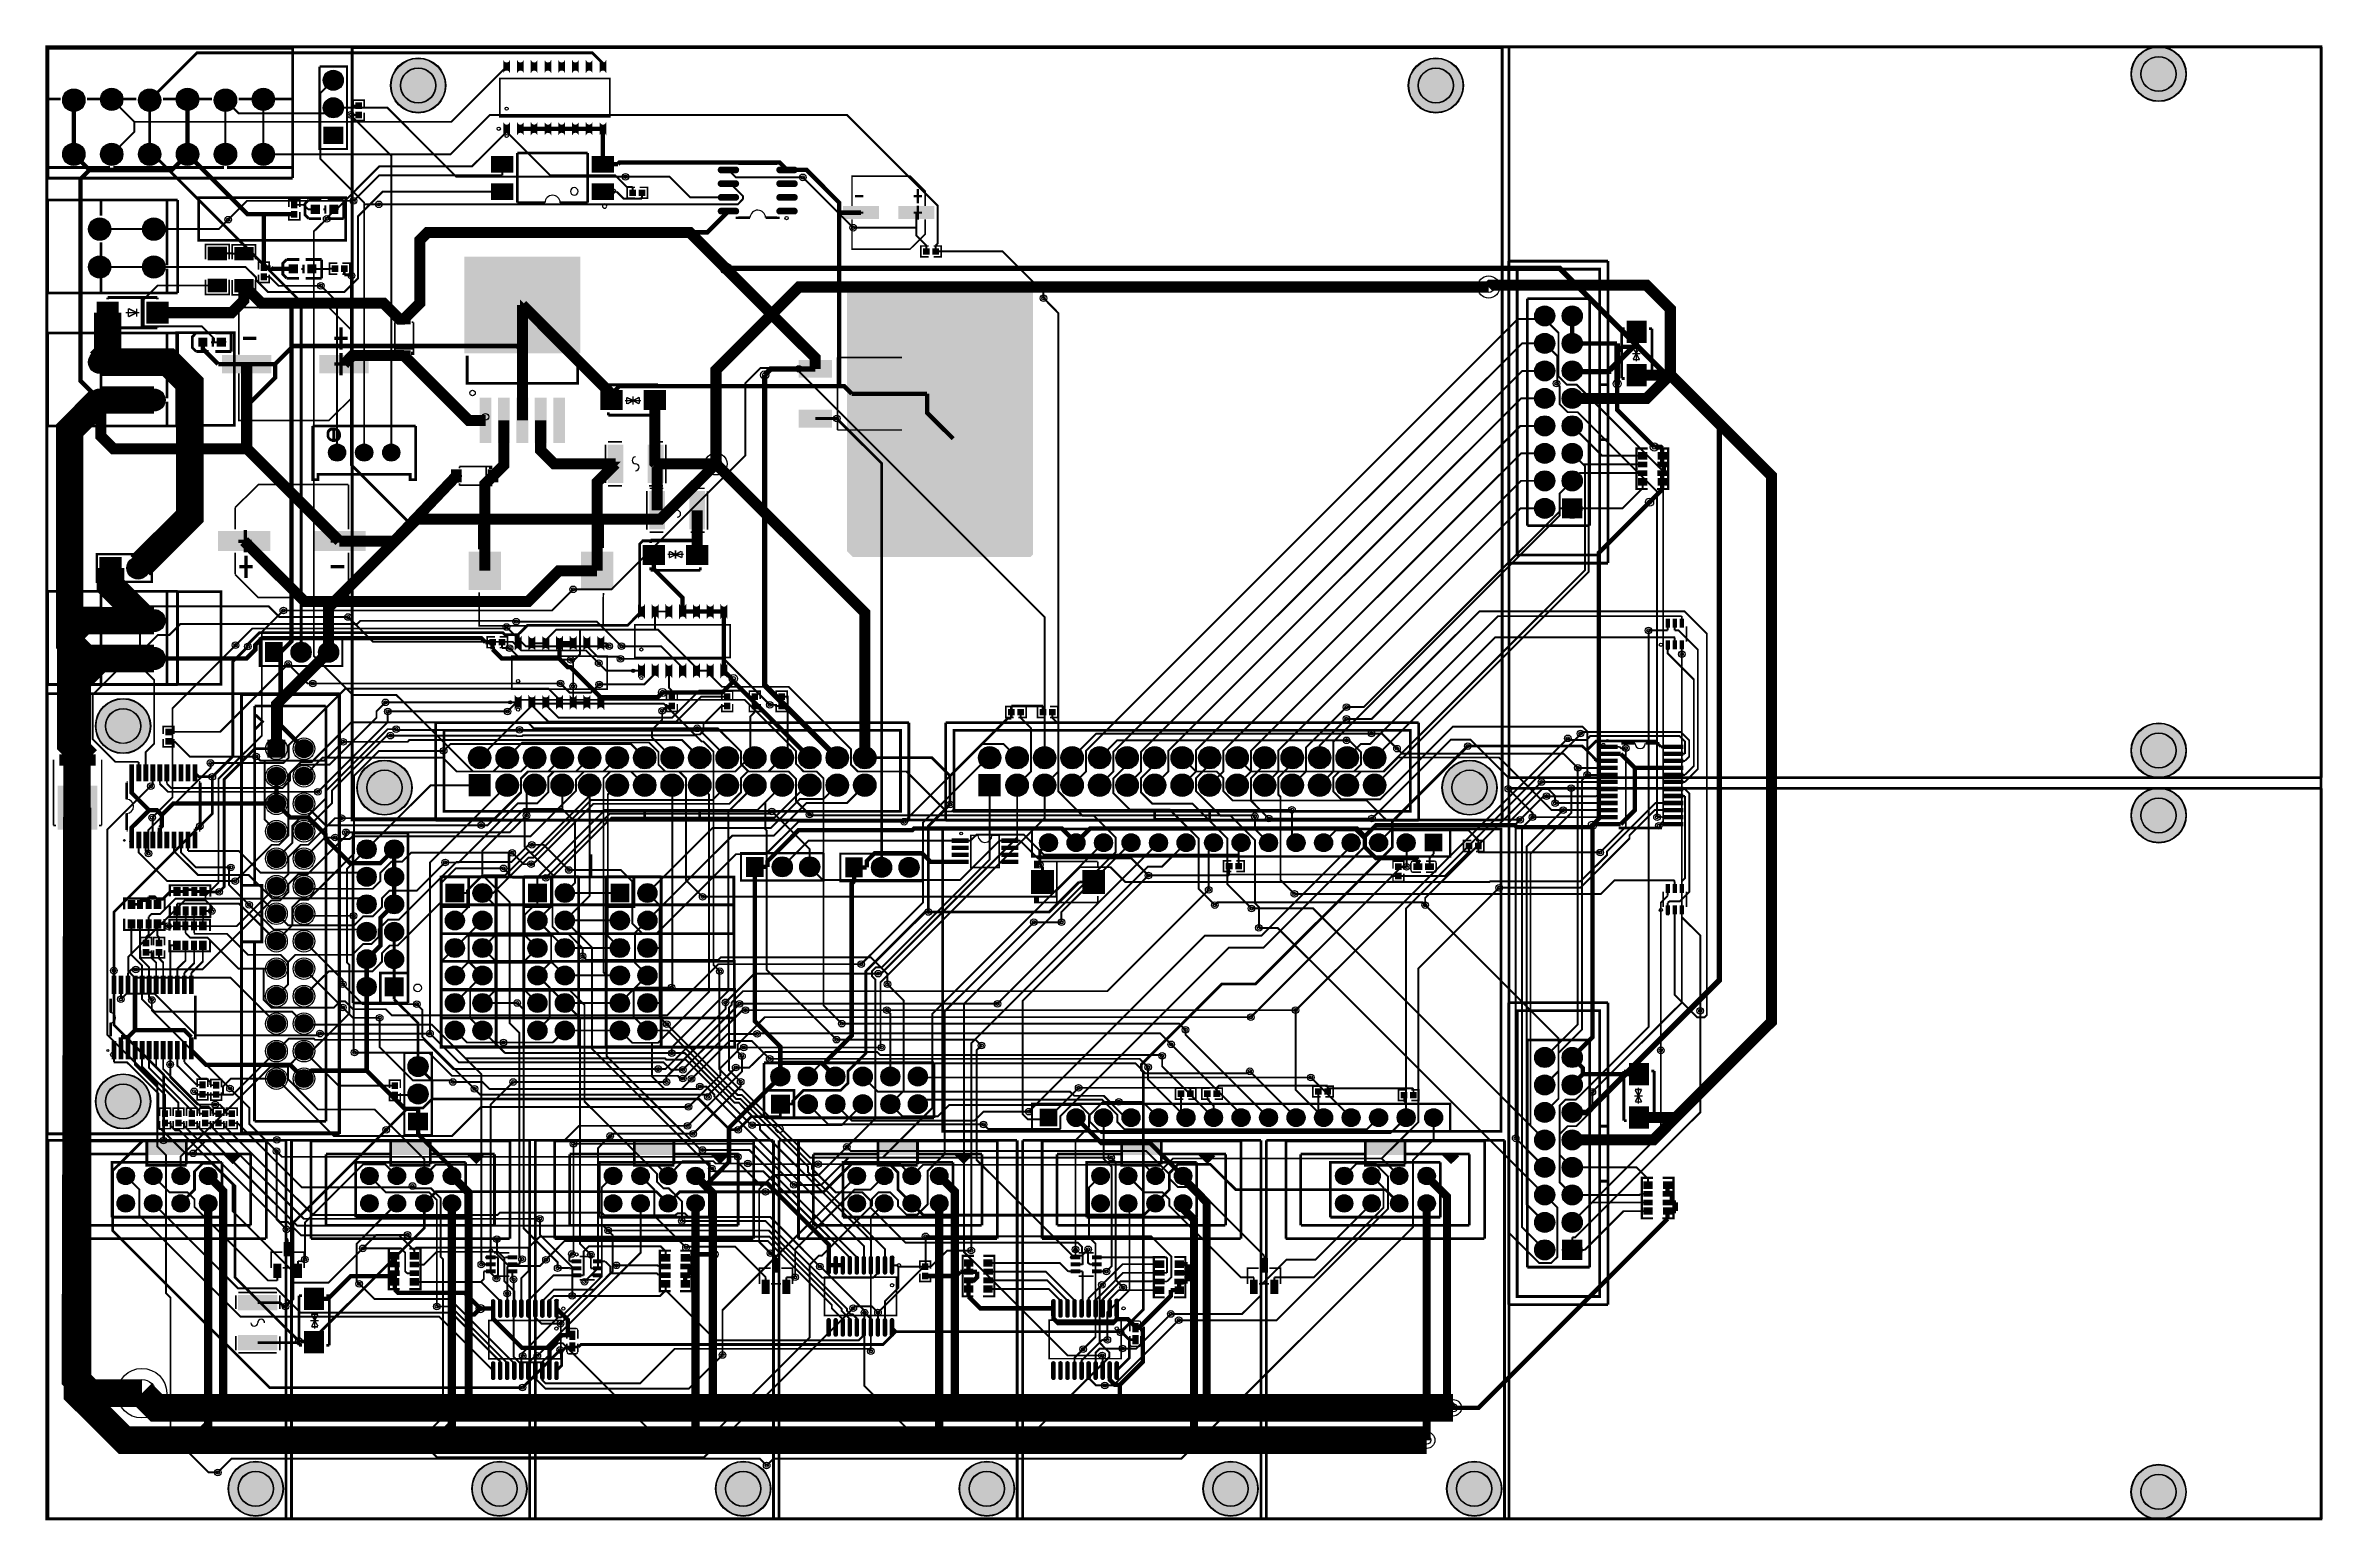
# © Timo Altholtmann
# Model space of a CAD drawing. Header units: millimetres. Extents: x 0 to 210, y -1 to 136.
import ezdxf

# ---------------------------------------------------------------- set-up
doc = ezdxf.new("R2010")
doc.units = ezdxf.units.MM
for name, color, linetype, true_color in [('BoardOutLine', 7, 'Continuous', 0xff00ff), ('BottomLayer', 7, 'Continuous', 0x0000ff), ('BottomSolderMaskLayer', 7, 'Continuous', 0xaa00ff), ('Document', 7, 'Continuous', 0xffffff), ('Hole', 7, 'Continuous', 0x222222), ('Multi-Layer', 7, 'Continuous', 0xc0c0c0), ('TopLayer', 7, 'Continuous', 0xff0000), ('TopPasteMaskLayer', 7, 'Continuous', 0x808080), ('TopSilkLayer', 7, 'Continuous', 0xffcc00), ('TopSolderMaskLayer', 7, 'Continuous', 0x800080)]:
    doc.layers.add(name, color=color, linetype=linetype, true_color=true_color)

msp = doc.modelspace()

# ---------------------------------------------------------------- hatches: boundary and pattern name
at = {"layer": 'BottomSolderMaskLayer'}
for points in [[(31.65, 132.06, 1), (36.75, 132.06, 1)], [(125.63, 132.06, 1), (130.73, 132.06, 1)], [(192.37, 133.12, 1), (197.48, 133.12, 1)], [(25.44, 132.54, 1), (27.29, 132.54, 1)], [(1.37, 130.7, 1), (3.43, 130.7, 1)], [(4.87, 130.78, 1), (6.93, 130.78, 1)], [(8.37, 130.7, 1), (10.43, 130.7, 1)], [(11.87, 130.78, 1), (13.93, 130.78, 1)], [(15.37, 130.7, 1), (17.43, 130.7, 1)], [(18.87, 130.78, 1), (20.93, 130.78, 1)], [(25.44, 130, 1), (27.29, 130, 1)], [(25.44, 126.65), (25.44, 128.27), (27.29, 128.27), (27.29, 126.65)], [(1.37, 125.7, 1), (3.43, 125.7, 1)], [(4.87, 125.7, 1), (6.93, 125.7, 1)], [(8.37, 125.7, 1), (10.43, 125.7, 1)], [(11.87, 125.7, 1), (13.93, 125.7, 1)], [(15.37, 125.7, 1), (17.43, 125.7, 1)], [(18.87, 125.7, 1), (20.93, 125.7, 1)], [(3.76, 118.79, 1), (5.82, 118.79, 1)], [(8.76, 118.79, 1), (10.82, 118.79, 1)], [(3.76, 115.29, 1), (5.82, 115.29, 1)], [(8.76, 115.29, 1), (10.82, 115.29, 1)], [(137.3, 110.77, 1), (139.15, 110.77, 1)], [(139.84, 110.77, 1), (141.69, 110.77, 1)], [(3.76, 106.5, 1), (5.82, 106.5, 1)], [(8.76, 106.5, 1), (10.82, 106.5, 1)], [(137.3, 108.23, 1), (139.15, 108.23, 1)], [(139.84, 108.23, 1), (141.69, 108.23, 1)], [(137.3, 105.69, 1), (139.15, 105.69, 1)], [(139.84, 105.69, 1), (141.69, 105.69, 1)], [(3.76, 103, 1), (5.82, 103, 1)], [(8.76, 103, 1), (10.82, 103, 1)], [(137.3, 103.15, 1), (139.15, 103.15, 1)], [(139.84, 103.15, 1), (141.69, 103.15, 1)], [(137.3, 100.61, 1), (139.15, 100.61, 1)], [(139.84, 100.61, 1), (141.69, 100.61, 1)], [(25.92, 98.14, 1), (27.5, 98.14, 1)], [(28.42, 98.14, 1), (30, 98.14, 1)], [(30.92, 98.14, 1), (32.5, 98.14, 1)], [(137.3, 98.07, 1), (139.15, 98.07, 1)], [(139.84, 98.07, 1), (141.69, 98.07, 1)], [(137.3, 95.53, 1), (139.15, 95.53, 1)], [(139.84, 95.53, 1), (141.69, 95.53, 1)], [(137.3, 92.99, 1), (139.15, 92.99, 1)], [(139.84, 92.06), (139.84, 93.91), (141.69, 93.91), (141.69, 92.06)], [(4.77, 88.5), (6.82, 88.5), (6.82, 86.45), (4.77, 86.45)], [(7.31, 87.48, 1), (9.36, 87.48, 1)], [(3.76, 82.62, 1), (5.82, 82.62, 1)], [(8.76, 82.62, 1), (10.82, 82.62, 1)], [(3.76, 79.12, 1), (5.82, 79.12, 1)], [(8.76, 79.12, 1), (10.82, 79.12, 1)], [(20.04, 80.63), (21.67, 80.63), (21.67, 78.78), (20.04, 78.78)], [(22.47, 79.7, 1), (24.32, 79.7, 1)], [(25.01, 79.7, 1), (26.86, 79.7, 1)], [(4.4, 72.88, 1), (9.5, 72.88, 1)], [(21.93, 71.62), (21.93, 69.96), (20.28, 69.96), (20.28, 71.62)], [(22.82, 70.79, 1), (24.47, 70.79, 1)], [(192.37, 70.62, 1), (197.48, 70.62, 1)], [(28.54, 67.19, 1), (33.64, 67.19, 1)], [(38.85, 69.95, 1), (40.9, 69.95, 1)], [(41.39, 69.95, 1), (43.44, 69.95, 1)], [(43.93, 69.95, 1), (45.98, 69.95, 1)], [(46.47, 69.95, 1), (48.52, 69.95, 1)], [(49.01, 69.95, 1), (51.06, 69.95, 1)], [(51.55, 69.95, 1), (53.6, 69.95, 1)], [(54.09, 69.95, 1), (56.14, 69.95, 1)], [(56.63, 69.95, 1), (58.68, 69.95, 1)], [(59.17, 69.95, 1), (61.22, 69.95, 1)], [(61.71, 69.95, 1), (63.76, 69.95, 1)], [(64.25, 69.95, 1), (66.3, 69.95, 1)], [(66.79, 69.95, 1), (68.84, 69.95, 1)], [(69.33, 69.95, 1), (71.38, 69.95, 1)], [(71.87, 69.95, 1), (73.92, 69.95, 1)], [(74.41, 69.95, 1), (76.46, 69.95, 1)], [(85.94, 69.95, 1), (87.99, 69.95, 1)], [(88.48, 69.95, 1), (90.53, 69.95, 1)], [(91.02, 69.95, 1), (93.07, 69.95, 1)], [(93.56, 69.95, 1), (95.61, 69.95, 1)], [(96.1, 69.95, 1), (98.15, 69.95, 1)], [(98.64, 69.95, 1), (100.69, 69.95, 1)], [(101.18, 69.95, 1), (103.23, 69.95, 1)], [(103.72, 69.95, 1), (105.77, 69.95, 1)], [(106.26, 69.95, 1), (108.31, 69.95, 1)], [(108.8, 69.95, 1), (110.85, 69.95, 1)], [(111.34, 69.95, 1), (113.39, 69.95, 1)], [(113.88, 69.95, 1), (115.93, 69.95, 1)], [(116.42, 69.95, 1), (118.47, 69.95, 1)], [(118.96, 69.95, 1), (121.01, 69.95, 1)], [(121.5, 69.95, 1), (123.55, 69.95, 1)], [(128.74, 67.19, 1), (133.84, 67.19, 1)], [(20.28, 68.25, 1), (21.93, 68.25, 1)], [(22.82, 68.25, 1), (24.47, 68.25, 1)], [(38.85, 68.44), (40.9, 68.44), (40.9, 66.39), (38.85, 66.39)], [(41.39, 67.41, 1), (43.44, 67.41, 1)], [(43.93, 67.41, 1), (45.98, 67.41, 1)], [(46.47, 67.41, 1), (48.52, 67.41, 1)], [(49.01, 67.41, 1), (51.06, 67.41, 1)], [(51.55, 67.41, 1), (53.6, 67.41, 1)], [(54.09, 67.41, 1), (56.14, 67.41, 1)], [(56.63, 67.41, 1), (58.68, 67.41, 1)], [(59.17, 67.41, 1), (61.22, 67.41, 1)], [(61.71, 67.41, 1), (63.76, 67.41, 1)], [(64.25, 67.41, 1), (66.3, 67.41, 1)], [(66.79, 67.41, 1), (68.84, 67.41, 1)], [(69.33, 67.41, 1), (71.38, 67.41, 1)], [(71.87, 67.41, 1), (73.92, 67.41, 1)], [(74.41, 67.41, 1), (76.46, 67.41, 1)], [(85.94, 68.44), (87.99, 68.44), (87.99, 66.39), (85.94, 66.39)], [(88.48, 67.41, 1), (90.53, 67.41, 1)], [(91.02, 67.41, 1), (93.07, 67.41, 1)], [(93.56, 67.41, 1), (95.61, 67.41, 1)], [(96.1, 67.41, 1), (98.15, 67.41, 1)], [(98.64, 67.41, 1), (100.69, 67.41, 1)], [(101.18, 67.41, 1), (103.23, 67.41, 1)], [(103.72, 67.41, 1), (105.77, 67.41, 1)], [(106.26, 67.41, 1), (108.31, 67.41, 1)], [(108.8, 67.41, 1), (110.85, 67.41, 1)], [(111.34, 67.41, 1), (113.39, 67.41, 1)], [(113.88, 67.41, 1), (115.93, 67.41, 1)], [(116.42, 67.41, 1), (118.47, 67.41, 1)], [(118.96, 67.41, 1), (121.01, 67.41, 1)], [(121.5, 67.41, 1), (123.55, 67.41, 1)], [(20.28, 65.71, 1), (21.93, 65.71, 1)], [(22.82, 65.71, 1), (24.47, 65.71, 1)], [(192.37, 64.62, 1), (197.48, 64.62, 1)], [(20.28, 63.17, 1), (21.93, 63.17, 1)], [(22.82, 63.17, 1), (24.47, 63.17, 1)], [(20.28, 60.63, 1), (21.93, 60.63, 1)], [(22.82, 60.63, 1), (24.47, 60.63, 1)], [(28.56, 61.49, 1), (30.31, 61.49, 1)], [(31.1, 61.49, 1), (32.85, 61.49, 1)], [(91.58, 62.1, 1), (93.23, 62.1, 1)], [(94.12, 62.1, 1), (95.77, 62.1, 1)], [(96.66, 62.1, 1), (98.31, 62.1, 1)], [(99.2, 62.1, 1), (100.85, 62.1, 1)], [(101.74, 62.1, 1), (103.39, 62.1, 1)], [(104.28, 62.1, 1), (105.93, 62.1, 1)], [(106.82, 62.1, 1), (108.47, 62.1, 1)], [(109.36, 62.1, 1), (111.01, 62.1, 1)], [(111.9, 62.1, 1), (113.55, 62.1, 1)], [(114.44, 62.1, 1), (116.09, 62.1, 1)], [(116.98, 62.1, 1), (118.63, 62.1, 1)], [(119.52, 62.1, 1), (121.17, 62.1, 1)], [(122.06, 62.1, 1), (123.71, 62.1, 1)], [(124.6, 62.1, 1), (126.25, 62.1, 1)], [(128.79, 61.29), (127.14, 61.29), (127.14, 62.92), (128.79, 62.92)], [(20.28, 58.09, 1), (21.93, 58.09, 1)], [(22.82, 58.09, 1), (24.47, 58.09, 1)], [(28.56, 58.95, 1), (30.31, 58.95, 1)], [(31.1, 58.95, 1), (32.85, 58.95, 1)], [(64.46, 60.79), (66.09, 60.79), (66.09, 58.94), (64.46, 58.94)], [(66.89, 59.87, 1), (68.74, 59.87, 1)], [(69.43, 59.87, 1), (71.28, 59.87, 1)], [(73.63, 60.74), (75.26, 60.74), (75.26, 58.89), (73.63, 58.89)], [(76.06, 59.82, 1), (77.91, 59.82, 1)], [(78.6, 59.82, 1), (80.45, 59.82, 1)], [(28.56, 56.41, 1), (30.31, 56.41, 1)], [(31.1, 56.41, 1), (32.85, 56.41, 1)], [(38.47, 58.33), (38.47, 56.58), (36.72, 56.58), (36.72, 58.33)], [(39.26, 57.45, 1), (41.01, 57.45, 1)], [(46.09, 58.33), (46.09, 56.58), (44.34, 56.58), (44.34, 58.33)], [(46.88, 57.45, 1), (48.63, 57.45, 1)], [(53.71, 58.33), (53.71, 56.58), (51.96, 56.58), (51.96, 58.33)], [(54.5, 57.45, 1), (56.25, 57.45, 1)], [(20.28, 55.55, 1), (21.93, 55.55, 1)], [(22.82, 55.55, 1), (24.47, 55.55, 1)], [(28.56, 53.87, 1), (30.31, 53.87, 1)], [(31.1, 53.87, 1), (32.85, 53.87, 1)], [(36.72, 54.91, 1), (38.47, 54.91, 1)], [(39.26, 54.91, 1), (41.01, 54.91, 1)], [(44.34, 54.91, 1), (46.09, 54.91, 1)], [(46.88, 54.91, 1), (48.63, 54.91, 1)], [(51.96, 54.91, 1), (53.71, 54.91, 1)], [(54.5, 54.91, 1), (56.25, 54.91, 1)], [(20.28, 53.01, 1), (21.93, 53.01, 1)], [(22.82, 53.01, 1), (24.47, 53.01, 1)], [(36.72, 52.37, 1), (38.47, 52.37, 1)], [(39.26, 52.37, 1), (41.01, 52.37, 1)], [(44.34, 52.37, 1), (46.09, 52.37, 1)], [(46.88, 52.37, 1), (48.63, 52.37, 1)], [(51.96, 52.37, 1), (53.71, 52.37, 1)], [(54.5, 52.37, 1), (56.25, 52.37, 1)], [(20.28, 50.47, 1), (21.93, 50.47, 1)], [(22.82, 50.47, 1), (24.47, 50.47, 1)], [(28.56, 51.33, 1), (30.31, 51.33, 1)], [(31.1, 51.33, 1), (32.85, 51.33, 1)], [(36.72, 49.83, 1), (38.47, 49.83, 1)], [(39.26, 49.83, 1), (41.01, 49.83, 1)], [(44.34, 49.83, 1), (46.09, 49.83, 1)], [(46.88, 49.83, 1), (48.63, 49.83, 1)], [(51.96, 49.83, 1), (53.71, 49.83, 1)], [(54.5, 49.83, 1), (56.25, 49.83, 1)], [(20.28, 47.93, 1), (21.93, 47.93, 1)], [(22.82, 47.93, 1), (24.47, 47.93, 1)], [(28.56, 48.79, 1), (30.31, 48.79, 1)], [(31.1, 47.92), (31.1, 49.67), (32.85, 49.67), (32.85, 47.92)], [(36.72, 47.29, 1), (38.47, 47.29, 1)], [(39.26, 47.29, 1), (41.01, 47.29, 1)], [(44.34, 47.29, 1), (46.09, 47.29, 1)], [(46.88, 47.29, 1), (48.63, 47.29, 1)], [(51.96, 47.29, 1), (53.71, 47.29, 1)], [(54.5, 47.29, 1), (56.25, 47.29, 1)], [(20.28, 45.39, 1), (21.93, 45.39, 1)], [(22.82, 45.39, 1), (24.47, 45.39, 1)], [(36.72, 44.75, 1), (38.47, 44.75, 1)], [(39.26, 44.75, 1), (41.01, 44.75, 1)], [(44.34, 44.75, 1), (46.09, 44.75, 1)], [(46.88, 44.75, 1), (48.63, 44.75, 1)], [(51.96, 44.75, 1), (53.71, 44.75, 1)], [(54.5, 44.75, 1), (56.25, 44.75, 1)], [(20.28, 42.85, 1), (21.93, 42.85, 1)], [(22.82, 42.85, 1), (24.47, 42.85, 1)], [(33.26, 41.42, 1), (35.11, 41.42, 1)], [(137.3, 42.26, 1), (139.15, 42.26, 1)], [(139.84, 42.26, 1), (141.69, 42.26, 1)], [(4.4, 38.2, 1), (9.5, 38.2, 1)], [(20.28, 40.31, 1), (21.93, 40.31, 1)], [(22.82, 40.31, 1), (24.47, 40.31, 1)], [(66.77, 40.49, 1), (68.52, 40.49, 1)], [(69.31, 40.49, 1), (71.06, 40.49, 1)], [(71.85, 40.49, 1), (73.6, 40.49, 1)], [(74.39, 40.49, 1), (76.14, 40.49, 1)], [(76.93, 40.49, 1), (78.68, 40.49, 1)], [(79.47, 40.49, 1), (81.22, 40.49, 1)], [(137.3, 39.72, 1), (139.15, 39.72, 1)], [(139.84, 39.72, 1), (141.69, 39.72, 1)], [(33.26, 38.88, 1), (35.11, 38.88, 1)], [(66.77, 38.82), (68.52, 38.82), (68.52, 37.07), (66.77, 37.07)], [(69.31, 37.95, 1), (71.06, 37.95, 1)], [(71.85, 37.95, 1), (73.6, 37.95, 1)], [(74.39, 37.95, 1), (76.14, 37.95, 1)], [(76.93, 37.95, 1), (78.68, 37.95, 1)], [(79.47, 37.95, 1), (81.22, 37.95, 1)], [(137.3, 37.18, 1), (139.15, 37.18, 1)], [(139.84, 37.18, 1), (141.69, 37.18, 1)], [(33.26, 35.53), (33.26, 37.15), (35.12, 37.15), (35.12, 35.53)], [(91.58, 37.52), (93.23, 37.52), (93.23, 35.89), (91.58, 35.89)], [(94.12, 36.7, 1), (95.77, 36.7, 1)], [(96.66, 36.7, 1), (98.31, 36.7, 1)], [(99.2, 36.7, 1), (100.85, 36.7, 1)], [(101.74, 36.7, 1), (103.39, 36.7, 1)], [(104.28, 36.7, 1), (105.93, 36.7, 1)], [(106.82, 36.7, 1), (108.47, 36.7, 1)], [(109.36, 36.7, 1), (111.01, 36.7, 1)], [(111.9, 36.7, 1), (113.55, 36.7, 1)], [(114.44, 36.7, 1), (116.09, 36.7, 1)], [(116.98, 36.7, 1), (118.63, 36.7, 1)], [(119.52, 36.7, 1), (121.17, 36.7, 1)], [(122.06, 36.7, 1), (123.71, 36.7, 1)], [(124.6, 36.7, 1), (126.25, 36.7, 1)], [(127.14, 36.7, 1), (128.79, 36.7, 1)], [(137.3, 34.64, 1), (139.15, 34.64, 1)], [(139.84, 34.64, 1), (141.69, 34.64, 1)], [(6.4, 31.31, 1), (7.98, 31.31, 1)], [(8.94, 31.31, 1), (10.52, 31.31, 1)], [(11.48, 31.31, 1), (13.06, 31.31, 1)], [(14.02, 31.31, 1), (15.6, 31.31, 1)], [(28.9, 31.31, 1), (30.48, 31.31, 1)], [(31.44, 31.31, 1), (33.02, 31.31, 1)], [(33.98, 31.31, 1), (35.56, 31.31, 1)], [(36.52, 31.31, 1), (38.1, 31.31, 1)], [(51.41, 31.31, 1), (52.98, 31.31, 1)], [(53.95, 31.31, 1), (55.52, 31.31, 1)], [(56.49, 31.31, 1), (58.06, 31.31, 1)], [(59.03, 31.31, 1), (60.6, 31.31, 1)], [(73.91, 31.31, 1), (75.49, 31.31, 1)], [(76.45, 31.31, 1), (78.03, 31.31, 1)], [(78.99, 31.31, 1), (80.57, 31.31, 1)], [(81.53, 31.31, 1), (83.11, 31.31, 1)], [(96.42, 31.31, 1), (97.99, 31.31, 1)], [(98.96, 31.31, 1), (100.53, 31.31, 1)], [(101.5, 31.31, 1), (103.07, 31.31, 1)], [(104.04, 31.31, 1), (105.61, 31.31, 1)], [(118.92, 31.31, 1), (120.5, 31.31, 1)], [(121.46, 31.31, 1), (123.04, 31.31, 1)], [(124, 31.31, 1), (125.58, 31.31, 1)], [(126.54, 31.31, 1), (128.12, 31.31, 1)], [(137.3, 32.1, 1), (139.15, 32.1, 1)], [(139.84, 32.1, 1), (141.69, 32.1, 1)], [(6.4, 28.77, 1), (7.98, 28.77, 1)], [(8.94, 28.77, 1), (10.52, 28.77, 1)], [(11.48, 28.77, 1), (13.06, 28.77, 1)], [(14.02, 28.77, 1), (15.6, 28.77, 1)], [(28.9, 28.77, 1), (30.48, 28.77, 1)], [(31.44, 28.77, 1), (33.02, 28.77, 1)], [(33.98, 28.77, 1), (35.56, 28.77, 1)], [(36.52, 28.77, 1), (38.1, 28.77, 1)], [(51.41, 28.77, 1), (52.98, 28.77, 1)], [(53.95, 28.77, 1), (55.52, 28.77, 1)], [(56.49, 28.77, 1), (58.06, 28.77, 1)], [(59.03, 28.77, 1), (60.6, 28.77, 1)], [(73.91, 28.77, 1), (75.49, 28.77, 1)], [(76.45, 28.77, 1), (78.03, 28.77, 1)], [(78.99, 28.77, 1), (80.57, 28.77, 1)], [(81.53, 28.77, 1), (83.11, 28.77, 1)], [(96.42, 28.77, 1), (97.99, 28.77, 1)], [(98.96, 28.77, 1), (100.53, 28.77, 1)], [(101.5, 28.77, 1), (103.07, 28.77, 1)], [(104.04, 28.77, 1), (105.61, 28.77, 1)], [(118.92, 28.77, 1), (120.5, 28.77, 1)], [(121.46, 28.77, 1), (123.04, 28.77, 1)], [(124, 28.77, 1), (125.58, 28.77, 1)], [(126.54, 28.77, 1), (128.12, 28.77, 1)], [(137.3, 29.56, 1), (139.15, 29.56, 1)], [(139.84, 29.56, 1), (141.69, 29.56, 1)], [(137.3, 27.02, 1), (139.15, 27.02, 1)], [(139.84, 27.02, 1), (141.69, 27.02, 1)], [(137.3, 24.48, 1), (139.15, 24.48, 1)], [(139.84, 23.56), (139.84, 25.41), (141.69, 25.41), (141.69, 23.56)], [(16.65, 2.41, 1), (21.75, 2.41, 1)], [(39.15, 2.41, 1), (44.26, 2.41, 1)], [(61.66, 2.41, 1), (66.76, 2.41, 1)], [(84.16, 2.41, 1), (89.26, 2.41, 1)], [(106.67, 2.41, 1), (111.77, 2.41, 1)], [(129.17, 2.41, 1), (134.27, 2.41, 1)], [(192.37, 2.12, 1), (197.48, 2.12, 1)]]:
    msp.add_hatch(color=256, dxfattribs=at).paths.add_polyline_path(points)
at = {"layer": 'Document'}
for points in [[(24.36, 120.67), (25.02, 120.67), (25.02, 120.52), (24.36, 120.52)], [(26.21, 120.73), (26.87, 120.73), (26.87, 120.57), (26.21, 120.57)], [(26.49, 120.35), (26.49, 121.01), (26.64, 121.01), (26.64, 120.35)], [(74.53, 120.21), (74.53, 120.41), (75.32, 120.41), (75.32, 120.21)], [(80.73, 120.21), (80.73, 120.41), (79.94, 120.41), (79.94, 120.21)], [(80.44, 119.65), (80.44, 120.97), (80.24, 120.97), (80.24, 119.65)], [(22.33, 115.16), (22.99, 115.16), (22.99, 115.01), (22.33, 115.01)], [(24.18, 115.22), (24.84, 115.22), (24.84, 115.06), (24.18, 115.06)], [(24.46, 114.84), (24.46, 115.5), (24.61, 115.5), (24.61, 114.84)], [(5.54, 110.63), (5.54, 111.5), (5.54, 111.5), (5.43, 111.5), (5.43, 111.5), (5.43, 110.63), (5.43, 110.62), (5.55, 110.62)], [(4.83, 111.05), (6.21, 111.05), (6.21, 110.94), (6.1, 110.93), (4.84, 110.93), (4.83, 110.93), (4.83, 111.04), (4.83, 111.04)], [(10.8, 111.23), (10.81, 111.21), (10.81, 111), (9.44, 111), (9.43, 111.02), (9.43, 111.24)], [(32.26, 110.44), (33.52, 110.44), (33.52, 110.25), (32.26, 110.25)], [(32.79, 110.72), (32.98, 110.72), (32.98, 109.96), (32.79, 109.96)], [(13.97, 108.39), (14.63, 108.39), (14.63, 108.24), (13.97, 108.24)], [(15.82, 108.44), (16.48, 108.44), (16.48, 108.29), (15.82, 108.29)], [(16.1, 108.07), (16.1, 108.73), (16.25, 108.73), (16.25, 108.07)], [(27.24, 105.29), (27.24, 107.35), (26.93, 107.35), (26.93, 105.29)], [(32.8, 106.76), (32.99, 106.76), (32.99, 107.52), (32.8, 107.52)], [(18.02, 106.17), (18.02, 106.48), (19.25, 106.48), (19.25, 106.17)], [(27.7, 106.17), (27.7, 106.48), (26.46, 106.48), (26.46, 106.17)], [(26, 99.69), (26, 99.67), (26, 99.65), (26.01, 99.62), (26.02, 99.6), (26.03, 99.58), (26.04, 99.55), (26.05, 99.53), (26.07, 99.51), (26.08, 99.5), (26.1, 99.48), (26.12, 99.47), (26.14, 99.45), (26.16, 99.44), (26.18, 99.43), (26.21, 99.42), (26.23, 99.42), (26.26, 99.42), (26.28, 99.41), (26.28, 99.15), (26.24, 99.16), (26.21, 99.17), (26.17, 99.18), (26.14, 99.19), (26.11, 99.2), (26.07, 99.21), (26.04, 99.23), (26.01, 99.25), (25.98, 99.27), (25.95, 99.29), (25.93, 99.32), (25.9, 99.34), (25.88, 99.37), (25.85, 99.4), (25.83, 99.43), (25.82, 99.46), (25.8, 99.49), (25.78, 99.52), (25.77, 99.56), (25.76, 99.59), (25.75, 99.63), (25.75, 99.66), (25.74, 99.7), (25.74, 99.73), (25.74, 99.92), (25.74, 99.96), (25.74, 99.99), (25.75, 100.03), (25.76, 100.06), (25.77, 100.09), (25.78, 100.12), (25.79, 100.15), (25.81, 100.19), (25.82, 100.21), (25.84, 100.24), (25.86, 100.27), (25.89, 100.29), (25.91, 100.32), (25.94, 100.34), (25.96, 100.36), (25.99, 100.38), (26.02, 100.4), (26.05, 100.41), (26.08, 100.43), (26.11, 100.44), (26.15, 100.45), (26.18, 100.46), (26.21, 100.46), (26.25, 100.46), (26.28, 100.46), (26.28, 100.46), (26.27, 100.46), (26.27, 100.46), (26.27, 100.45), (26.27, 100.18), (26.25, 100.18), (26.22, 100.18), (26.2, 100.18), (26.18, 100.17), (26.16, 100.16), (26.13, 100.15), (26.11, 100.14), (26.1, 100.12), (26.08, 100.11), (26.06, 100.09), (26.05, 100.07), (26.04, 100.05), (26.02, 100.03), (26.02, 100.01), (26.01, 99.98), (26, 99.96), (26, 99.94), (26, 99.91), (26, 99.69)], [(26.51, 99.12), (26.51, 100.43), (26.51, 100.46), (26.28, 100.46), (26.27, 100.46), (26.27, 100.46), (26.26, 100.45), (26.26, 100.44), (26.26, 99.14), (26.26, 99.14), (26.25, 99.14), (26.25, 99.13)], [(26.8, 99.9), (26.8, 99.93), (26.8, 99.95), (26.79, 99.98), (26.78, 100), (26.77, 100.02), (26.76, 100.04), (26.75, 100.07), (26.73, 100.08), (26.72, 100.1), (26.7, 100.12), (26.68, 100.13), (26.66, 100.15), (26.64, 100.16), (26.62, 100.17), (26.59, 100.18), (26.57, 100.18), (26.54, 100.18), (26.52, 100.18), (26.52, 100.44), (26.56, 100.44), (26.59, 100.43), (26.63, 100.42), (26.66, 100.41), (26.69, 100.4), (26.73, 100.39), (26.76, 100.37), (26.79, 100.35), (26.82, 100.33), (26.85, 100.31), (26.87, 100.28), (26.9, 100.26), (26.92, 100.23), (26.94, 100.2), (26.97, 100.17), (26.98, 100.14), (27, 100.11), (27.02, 100.08), (27.03, 100.04), (27.04, 100.01), (27.05, 99.97), (27.05, 99.94), (27.06, 99.9), (27.06, 99.86), (27.06, 99.67), (27.06, 99.64), (27.06, 99.61), (27.05, 99.57), (27.04, 99.54), (27.03, 99.51), (27.02, 99.48), (27.01, 99.44), (26.99, 99.41), (26.98, 99.39), (26.96, 99.36), (26.94, 99.33), (26.91, 99.31), (26.89, 99.28), (26.86, 99.26), (26.84, 99.24), (26.81, 99.22), (26.78, 99.2), (26.75, 99.19), (26.72, 99.17), (26.69, 99.16), (26.65, 99.15), (26.62, 99.14), (26.59, 99.14), (26.55, 99.14), (26.52, 99.13), (26.52, 99.13), (26.52, 99.14), (26.53, 99.14), (26.53, 99.14), (26.53, 99.41), (26.55, 99.42), (26.58, 99.42), (26.6, 99.42), (26.62, 99.43), (26.64, 99.44), (26.66, 99.45), (26.68, 99.46), (26.7, 99.48), (26.72, 99.49), (26.74, 99.51), (26.75, 99.53), (26.76, 99.55), (26.77, 99.57), (26.78, 99.59), (26.79, 99.62), (26.8, 99.64), (26.8, 99.66), (26.8, 99.68), (26.8, 99.9)], [(37.49, 95.89), (37.49, 96.08), (38.24, 96.08), (38.24, 95.89)], [(37.77, 95.35), (37.77, 96.61), (37.96, 96.61), (37.96, 95.35)], [(41.45, 95.89), (41.45, 96.08), (40.69, 96.08), (40.69, 95.89)], [(18.08, 90.98), (18.08, 88.92), (18.39, 88.92), (18.39, 90.98)], [(17.58, 90.09), (17.58, 89.78), (18.81, 89.78), (18.81, 90.09)], [(27.37, 90.12), (27.37, 89.81), (26.13, 89.81), (26.13, 90.12)], [(2.7, 67.54), (2.2, 68.04), (3.2, 68.04)], [(96.2, 57.56), (96.2, 59.37), (95.93, 59.37), (95.93, 57.56)], [(91.81, 58.33), (91.81, 58.61), (92.9, 58.61), (92.9, 58.33)], [(96.6, 58.33), (96.6, 58.61), (95.52, 58.61), (95.52, 58.33)], [(12.8, 33.24), (12.8, 34.44), (9.2, 34.44), (9.2, 33.24)], [(35.3, 33.24), (35.3, 34.44), (31.7, 34.44), (31.7, 33.24)], [(57.81, 33.24), (57.81, 34.44), (54.21, 34.44), (54.21, 33.24)], [(80.31, 33.24), (80.31, 34.44), (76.71, 34.44), (76.71, 33.24)], [(102.82, 33.24), (102.82, 34.44), (99.22, 34.44), (99.22, 33.24)], [(125.32, 33.24), (125.32, 34.44), (121.72, 34.44), (121.72, 33.24)], [(17.81, 33.34), (16.46, 33.34), (17.12, 32.68)], [(40.31, 33.34), (38.96, 33.34), (39.62, 32.68)], [(62.81, 33.34), (61.47, 33.34), (62.13, 32.68)], [(85.32, 33.34), (83.97, 33.34), (84.63, 32.68)], [(107.82, 33.34), (106.48, 33.34), (107.14, 32.68)], [(130.33, 33.34), (128.98, 33.34), (129.64, 32.68)]]:
    msp.add_hatch(color=256, dxfattribs=at).paths.add_polyline_path(points)
at = {"layer": 'Multi-Layer'}
for points in [[(25.46, 132.54, 1), (27.26, 132.54, 1)], [(1.4, 130.7, 1), (3.4, 130.7, 1)], [(4.9, 130.78, 1), (6.9, 130.78, 1)], [(8.4, 130.7, 1), (10.4, 130.7, 1)], [(11.9, 130.78, 1), (13.9, 130.78, 1)], [(15.4, 130.7, 1), (17.4, 130.7, 1)], [(18.9, 130.78, 1), (20.9, 130.78, 1)], [(25.46, 130, 1), (27.26, 130, 1)], [(1.4, 125.7, 1), (3.4, 125.7, 1)], [(4.9, 125.7, 1), (6.9, 125.7, 1)], [(8.4, 125.7, 1), (10.4, 125.7, 1)], [(11.9, 125.7, 1), (13.9, 125.7, 1)], [(15.4, 125.7, 1), (17.4, 125.7, 1)], [(18.9, 125.7, 1), (20.9, 125.7, 1)], [(25.46, 126.67), (25.46, 128.24), (27.26, 128.24), (27.26, 126.67)], [(3.79, 118.79, 1), (5.79, 118.79, 1)], [(8.79, 118.79, 1), (10.79, 118.79, 1)], [(3.79, 115.29, 1), (5.79, 115.29, 1)], [(8.79, 115.29, 1), (10.79, 115.29, 1)], [(137.33, 110.77, 1), (139.13, 110.77, 1)], [(139.87, 110.77, 1), (141.67, 110.77, 1)], [(3.79, 106.5, 1), (5.79, 106.5, 1)], [(8.79, 106.5, 1), (10.79, 106.5, 1)], [(137.33, 108.23, 1), (139.13, 108.23, 1)], [(139.87, 108.23, 1), (141.67, 108.23, 1)], [(137.33, 105.69, 1), (139.13, 105.69, 1)], [(139.87, 105.69, 1), (141.67, 105.69, 1)], [(3.79, 103, 1), (5.79, 103, 1)], [(8.79, 103, 1), (10.79, 103, 1)], [(137.33, 103.15, 1), (139.13, 103.15, 1)], [(139.87, 103.15, 1), (141.67, 103.15, 1)], [(137.33, 100.61, 1), (139.13, 100.61, 1)], [(139.87, 100.61, 1), (141.67, 100.61, 1)], [(25.95, 98.14, 1), (27.47, 98.14, 1)], [(28.45, 98.14, 1), (29.97, 98.14, 1)], [(30.95, 98.14, 1), (32.47, 98.14, 1)], [(137.33, 98.07, 1), (139.13, 98.07, 1)], [(139.87, 98.07, 1), (141.67, 98.07, 1)], [(137.33, 95.53, 1), (139.13, 95.53, 1)], [(139.87, 95.53, 1), (141.67, 95.53, 1)], [(137.33, 92.99, 1), (139.13, 92.99, 1)], [(139.87, 92.09), (139.87, 93.89), (141.67, 93.89), (141.67, 92.09)], [(4.79, 88.48), (6.79, 88.48), (6.79, 86.48), (4.79, 86.48)], [(7.33, 87.48, 1), (9.33, 87.48, 1)], [(3.79, 82.62, 1), (5.79, 82.62, 1)], [(8.79, 82.62, 1), (10.79, 82.62, 1)], [(3.79, 79.12, 1), (5.79, 79.12, 1)], [(8.79, 79.12, 1), (10.79, 79.12, 1)], [(20.07, 80.6), (21.64, 80.6), (21.64, 78.8), (20.07, 78.8)], [(22.49, 79.7, 1), (24.29, 79.7, 1)], [(25.03, 79.7, 1), (26.83, 79.7, 1)], [(21.91, 71.59), (21.91, 69.99), (20.31, 69.99), (20.31, 71.59)], [(22.85, 70.79, 1), (24.45, 70.79, 1)], [(38.88, 69.95, 1), (40.88, 69.95, 1)], [(41.42, 69.95, 1), (43.42, 69.95, 1)], [(43.96, 69.95, 1), (45.96, 69.95, 1)], [(46.5, 69.95, 1), (48.5, 69.95, 1)], [(49.04, 69.95, 1), (51.04, 69.95, 1)], [(51.58, 69.95, 1), (53.58, 69.95, 1)], [(54.12, 69.95, 1), (56.12, 69.95, 1)], [(56.66, 69.95, 1), (58.66, 69.95, 1)], [(59.2, 69.95, 1), (61.2, 69.95, 1)], [(61.74, 69.95, 1), (63.74, 69.95, 1)], [(64.28, 69.95, 1), (66.28, 69.95, 1)], [(66.82, 69.95, 1), (68.82, 69.95, 1)], [(69.36, 69.95, 1), (71.36, 69.95, 1)], [(71.9, 69.95, 1), (73.9, 69.95, 1)], [(74.44, 69.95, 1), (76.44, 69.95, 1)], [(85.97, 69.95, 1), (87.97, 69.95, 1)], [(88.51, 69.95, 1), (90.51, 69.95, 1)], [(91.05, 69.95, 1), (93.05, 69.95, 1)], [(93.59, 69.95, 1), (95.59, 69.95, 1)], [(96.13, 69.95, 1), (98.13, 69.95, 1)], [(98.67, 69.95, 1), (100.67, 69.95, 1)], [(101.21, 69.95, 1), (103.21, 69.95, 1)], [(103.75, 69.95, 1), (105.75, 69.95, 1)], [(106.29, 69.95, 1), (108.29, 69.95, 1)], [(108.83, 69.95, 1), (110.83, 69.95, 1)], [(111.37, 69.95, 1), (113.37, 69.95, 1)], [(113.91, 69.95, 1), (115.91, 69.95, 1)], [(116.45, 69.95, 1), (118.45, 69.95, 1)], [(118.99, 69.95, 1), (120.99, 69.95, 1)], [(121.53, 69.95, 1), (123.53, 69.95, 1)], [(20.31, 68.25, 1), (21.91, 68.25, 1)], [(22.85, 68.25, 1), (24.45, 68.25, 1)], [(38.88, 68.41), (40.88, 68.41), (40.88, 66.41), (38.88, 66.41)], [(41.42, 67.41, 1), (43.42, 67.41, 1)], [(43.96, 67.41, 1), (45.96, 67.41, 1)], [(46.5, 67.41, 1), (48.5, 67.41, 1)], [(49.04, 67.41, 1), (51.04, 67.41, 1)], [(51.58, 67.41, 1), (53.58, 67.41, 1)], [(54.12, 67.41, 1), (56.12, 67.41, 1)], [(56.66, 67.41, 1), (58.66, 67.41, 1)], [(59.2, 67.41, 1), (61.2, 67.41, 1)], [(61.74, 67.41, 1), (63.74, 67.41, 1)], [(64.28, 67.41, 1), (66.28, 67.41, 1)], [(66.82, 67.41, 1), (68.82, 67.41, 1)], [(69.36, 67.41, 1), (71.36, 67.41, 1)], [(71.9, 67.41, 1), (73.9, 67.41, 1)], [(74.44, 67.41, 1), (76.44, 67.41, 1)], [(85.97, 68.41), (87.97, 68.41), (87.97, 66.41), (85.97, 66.41)], [(88.51, 67.41, 1), (90.51, 67.41, 1)], [(91.05, 67.41, 1), (93.05, 67.41, 1)], [(93.59, 67.41, 1), (95.59, 67.41, 1)], [(96.13, 67.41, 1), (98.13, 67.41, 1)], [(98.67, 67.41, 1), (100.67, 67.41, 1)], [(101.21, 67.41, 1), (103.21, 67.41, 1)], [(103.75, 67.41, 1), (105.75, 67.41, 1)], [(106.29, 67.41, 1), (108.29, 67.41, 1)], [(108.83, 67.41, 1), (110.83, 67.41, 1)], [(111.37, 67.41, 1), (113.37, 67.41, 1)], [(113.91, 67.41, 1), (115.91, 67.41, 1)], [(116.45, 67.41, 1), (118.45, 67.41, 1)], [(118.99, 67.41, 1), (120.99, 67.41, 1)], [(121.53, 67.41, 1), (123.53, 67.41, 1)], [(20.31, 65.71, 1), (21.91, 65.71, 1)], [(22.85, 65.71, 1), (24.45, 65.71, 1)], [(20.31, 63.17, 1), (21.91, 63.17, 1)], [(22.85, 63.17, 1), (24.45, 63.17, 1)], [(20.31, 60.63, 1), (21.91, 60.63, 1)], [(22.85, 60.63, 1), (24.45, 60.63, 1)], [(28.59, 61.49, 1), (30.29, 61.49, 1)], [(31.13, 61.49, 1), (32.83, 61.49, 1)], [(91.61, 62.1, 1), (93.21, 62.1, 1)], [(94.15, 62.1, 1), (95.75, 62.1, 1)], [(96.69, 62.1, 1), (98.29, 62.1, 1)], [(99.23, 62.1, 1), (100.83, 62.1, 1)], [(101.77, 62.1, 1), (103.37, 62.1, 1)], [(104.31, 62.1, 1), (105.91, 62.1, 1)], [(106.85, 62.1, 1), (108.45, 62.1, 1)], [(109.39, 62.1, 1), (110.99, 62.1, 1)], [(111.93, 62.1, 1), (113.53, 62.1, 1)], [(114.47, 62.1, 1), (116.07, 62.1, 1)], [(117.01, 62.1, 1), (118.61, 62.1, 1)], [(119.55, 62.1, 1), (121.15, 62.1, 1)], [(122.09, 62.1, 1), (123.69, 62.1, 1)], [(124.63, 62.1, 1), (126.23, 62.1, 1)], [(128.77, 61.32), (127.17, 61.32), (127.17, 62.89), (128.77, 62.89)], [(20.31, 58.09, 1), (21.91, 58.09, 1)], [(22.85, 58.09, 1), (24.45, 58.09, 1)], [(28.59, 58.95, 1), (30.29, 58.95, 1)], [(31.13, 58.95, 1), (32.83, 58.95, 1)], [(64.49, 60.77), (66.07, 60.77), (66.07, 58.97), (64.49, 58.97)], [(66.92, 59.87, 1), (68.72, 59.87, 1)], [(69.46, 59.87, 1), (71.26, 59.87, 1)], [(73.66, 60.72), (75.23, 60.72), (75.23, 58.92), (73.66, 58.92)], [(76.09, 59.82, 1), (77.89, 59.82, 1)], [(78.63, 59.82, 1), (80.43, 59.82, 1)], [(28.59, 56.41, 1), (30.29, 56.41, 1)], [(31.13, 56.41, 1), (32.83, 56.41, 1)], [(38.44, 58.3), (38.44, 56.61), (36.74, 56.61), (36.74, 58.3)], [(39.28, 57.45, 1), (40.98, 57.45, 1)], [(46.06, 58.3), (46.06, 56.61), (44.36, 56.61), (44.36, 58.3)], [(46.9, 57.45, 1), (48.6, 57.45, 1)], [(53.68, 58.3), (53.68, 56.61), (51.98, 56.61), (51.98, 58.3)], [(54.52, 57.45, 1), (56.22, 57.45, 1)], [(20.31, 55.55, 1), (21.91, 55.55, 1)], [(22.85, 55.55, 1), (24.45, 55.55, 1)], [(28.59, 53.87, 1), (30.29, 53.87, 1)], [(31.13, 53.87, 1), (32.83, 53.87, 1)], [(36.74, 54.91, 1), (38.44, 54.91, 1)], [(39.28, 54.91, 1), (40.98, 54.91, 1)], [(44.36, 54.91, 1), (46.06, 54.91, 1)], [(46.9, 54.91, 1), (48.6, 54.91, 1)], [(51.98, 54.91, 1), (53.68, 54.91, 1)], [(54.52, 54.91, 1), (56.22, 54.91, 1)], [(20.31, 53.01, 1), (21.91, 53.01, 1)], [(22.85, 53.01, 1), (24.45, 53.01, 1)], [(36.74, 52.37, 1), (38.44, 52.37, 1)], [(39.28, 52.37, 1), (40.98, 52.37, 1)], [(44.36, 52.37, 1), (46.06, 52.37, 1)], [(46.9, 52.37, 1), (48.6, 52.37, 1)], [(51.98, 52.37, 1), (53.68, 52.37, 1)], [(54.52, 52.37, 1), (56.22, 52.37, 1)], [(20.31, 50.47, 1), (21.91, 50.47, 1)], [(22.85, 50.47, 1), (24.45, 50.47, 1)], [(28.59, 51.33, 1), (30.29, 51.33, 1)], [(31.13, 51.33, 1), (32.83, 51.33, 1)], [(36.74, 49.83, 1), (38.44, 49.83, 1)], [(39.28, 49.83, 1), (40.98, 49.83, 1)], [(44.36, 49.83, 1), (46.06, 49.83, 1)], [(46.9, 49.83, 1), (48.6, 49.83, 1)], [(51.98, 49.83, 1), (53.68, 49.83, 1)], [(54.52, 49.83, 1), (56.22, 49.83, 1)], [(20.31, 47.93, 1), (21.91, 47.93, 1)], [(22.85, 47.93, 1), (24.45, 47.93, 1)], [(28.59, 48.79, 1), (30.29, 48.79, 1)], [(31.13, 47.94), (31.13, 49.64), (32.83, 49.64), (32.83, 47.94)], [(36.74, 47.29, 1), (38.44, 47.29, 1)], [(39.28, 47.29, 1), (40.98, 47.29, 1)], [(44.36, 47.29, 1), (46.06, 47.29, 1)], [(46.9, 47.29, 1), (48.6, 47.29, 1)], [(51.98, 47.29, 1), (53.68, 47.29, 1)], [(54.52, 47.29, 1), (56.22, 47.29, 1)], [(20.31, 45.39, 1), (21.91, 45.39, 1)], [(22.85, 45.39, 1), (24.45, 45.39, 1)], [(36.74, 44.75, 1), (38.44, 44.75, 1)], [(39.28, 44.75, 1), (40.98, 44.75, 1)], [(44.36, 44.75, 1), (46.06, 44.75, 1)], [(46.9, 44.75, 1), (48.6, 44.75, 1)], [(51.98, 44.75, 1), (53.68, 44.75, 1)], [(54.52, 44.75, 1), (56.22, 44.75, 1)], [(20.31, 42.85, 1), (21.91, 42.85, 1)], [(22.85, 42.85, 1), (24.45, 42.85, 1)], [(33.29, 41.42, 1), (35.09, 41.42, 1)], [(137.33, 42.26, 1), (139.13, 42.26, 1)], [(139.87, 42.26, 1), (141.67, 42.26, 1)], [(20.31, 40.31, 1), (21.91, 40.31, 1)], [(22.85, 40.31, 1), (24.45, 40.31, 1)], [(66.79, 40.49, 1), (68.49, 40.49, 1)], [(69.33, 40.49, 1), (71.03, 40.49, 1)], [(71.87, 40.49, 1), (73.57, 40.49, 1)], [(74.41, 40.49, 1), (76.11, 40.49, 1)], [(76.95, 40.49, 1), (78.65, 40.49, 1)], [(79.49, 40.49, 1), (81.19, 40.49, 1)], [(137.33, 39.72, 1), (139.13, 39.72, 1)], [(139.87, 39.72, 1), (141.67, 39.72, 1)], [(33.29, 38.88, 1), (35.09, 38.88, 1)], [(66.79, 38.8), (68.49, 38.8), (68.49, 37.1), (66.79, 37.1)], [(69.33, 37.95, 1), (71.03, 37.95, 1)], [(71.87, 37.95, 1), (73.57, 37.95, 1)], [(74.41, 37.95, 1), (76.11, 37.95, 1)], [(76.95, 37.95, 1), (78.65, 37.95, 1)], [(79.49, 37.95, 1), (81.19, 37.95, 1)], [(137.33, 37.18, 1), (139.13, 37.18, 1)], [(139.87, 37.18, 1), (141.67, 37.18, 1)], [(33.29, 35.55), (33.29, 37.12), (35.09, 37.12), (35.09, 35.55)], [(91.61, 37.49), (93.21, 37.49), (93.21, 35.92), (91.61, 35.92)], [(94.15, 36.7, 1), (95.75, 36.7, 1)], [(96.69, 36.7, 1), (98.29, 36.7, 1)], [(99.23, 36.7, 1), (100.83, 36.7, 1)], [(101.77, 36.7, 1), (103.37, 36.7, 1)], [(104.31, 36.7, 1), (105.91, 36.7, 1)], [(106.85, 36.7, 1), (108.45, 36.7, 1)], [(109.39, 36.7, 1), (110.99, 36.7, 1)], [(111.93, 36.7, 1), (113.53, 36.7, 1)], [(114.47, 36.7, 1), (116.07, 36.7, 1)], [(117.01, 36.7, 1), (118.61, 36.7, 1)], [(119.55, 36.7, 1), (121.15, 36.7, 1)], [(122.09, 36.7, 1), (123.69, 36.7, 1)], [(124.63, 36.7, 1), (126.23, 36.7, 1)], [(127.17, 36.7, 1), (128.77, 36.7, 1)], [(137.33, 34.64, 1), (139.13, 34.64, 1)], [(139.87, 34.64, 1), (141.67, 34.64, 1)], [(6.43, 31.31, 1), (7.95, 31.31, 1)], [(8.97, 31.31, 1), (10.49, 31.31, 1)], [(11.51, 31.31, 1), (13.03, 31.31, 1)], [(14.05, 31.31, 1), (15.57, 31.31, 1)], [(28.93, 31.31, 1), (30.45, 31.31, 1)], [(31.47, 31.31, 1), (32.99, 31.31, 1)], [(34.01, 31.31, 1), (35.53, 31.31, 1)], [(36.55, 31.31, 1), (38.07, 31.31, 1)], [(51.43, 31.31, 1), (52.96, 31.31, 1)], [(53.97, 31.31, 1), (55.5, 31.31, 1)], [(56.51, 31.31, 1), (58.04, 31.31, 1)], [(59.05, 31.31, 1), (60.58, 31.31, 1)], [(73.94, 31.31, 1), (75.46, 31.31, 1)], [(76.48, 31.31, 1), (78, 31.31, 1)], [(79.02, 31.31, 1), (80.54, 31.31, 1)], [(81.56, 31.31, 1), (83.08, 31.31, 1)], [(96.44, 31.31, 1), (97.97, 31.31, 1)], [(98.98, 31.31, 1), (100.51, 31.31, 1)], [(101.52, 31.31, 1), (103.05, 31.31, 1)], [(104.06, 31.31, 1), (105.59, 31.31, 1)], [(118.95, 31.31, 1), (120.47, 31.31, 1)], [(121.49, 31.31, 1), (123.01, 31.31, 1)], [(124.03, 31.31, 1), (125.55, 31.31, 1)], [(126.57, 31.31, 1), (128.09, 31.31, 1)], [(137.33, 32.1, 1), (139.13, 32.1, 1)], [(139.87, 32.1, 1), (141.67, 32.1, 1)], [(6.43, 28.77, 1), (7.95, 28.77, 1)], [(8.97, 28.77, 1), (10.49, 28.77, 1)], [(11.51, 28.77, 1), (13.03, 28.77, 1)], [(14.05, 28.77, 1), (15.57, 28.77, 1)], [(28.93, 28.77, 1), (30.45, 28.77, 1)], [(31.47, 28.77, 1), (32.99, 28.77, 1)], [(34.01, 28.77, 1), (35.53, 28.77, 1)], [(36.55, 28.77, 1), (38.07, 28.77, 1)], [(51.43, 28.77, 1), (52.96, 28.77, 1)], [(53.97, 28.77, 1), (55.5, 28.77, 1)], [(56.51, 28.77, 1), (58.04, 28.77, 1)], [(59.05, 28.77, 1), (60.58, 28.77, 1)], [(73.94, 28.77, 1), (75.46, 28.77, 1)], [(76.48, 28.77, 1), (78, 28.77, 1)], [(79.02, 28.77, 1), (80.54, 28.77, 1)], [(81.56, 28.77, 1), (83.08, 28.77, 1)], [(96.44, 28.77, 1), (97.97, 28.77, 1)], [(98.98, 28.77, 1), (100.51, 28.77, 1)], [(101.52, 28.77, 1), (103.05, 28.77, 1)], [(104.06, 28.77, 1), (105.59, 28.77, 1)], [(118.95, 28.77, 1), (120.47, 28.77, 1)], [(121.49, 28.77, 1), (123.01, 28.77, 1)], [(124.03, 28.77, 1), (125.55, 28.77, 1)], [(126.57, 28.77, 1), (128.09, 28.77, 1)], [(137.33, 29.56, 1), (139.13, 29.56, 1)], [(139.87, 29.56, 1), (141.67, 29.56, 1)], [(137.33, 27.02, 1), (139.13, 27.02, 1)], [(139.87, 27.02, 1), (141.67, 27.02, 1)], [(137.33, 24.48, 1), (139.13, 24.48, 1)], [(139.87, 23.58), (139.87, 25.38), (141.67, 25.38), (141.67, 23.58)]]:
    msp.add_hatch(color=256, dxfattribs=at).paths.add_polyline_path(points)
at = {"layer": 'TopLayer'}
for points in [[(42.65, 134.4, -0.785398), (42.09, 134.4), (42.09, 133.22, -0.785398), (42.65, 133.22)], [(43.92, 134.4, -0.785398), (43.36, 134.4), (43.36, 133.22, -0.785398), (43.92, 133.22)], [(45.19, 134.4, -0.785398), (44.63, 134.4), (44.63, 133.22, -0.785398), (45.19, 133.22)], [(46.46, 134.4, -0.785398), (45.9, 134.4), (45.9, 133.22, -0.785398), (46.46, 133.22)], [(47.73, 134.4, -0.785398), (47.17, 134.4), (47.17, 133.22, -0.785398), (47.73, 133.22)], [(49, 134.4, -0.785398), (48.44, 134.4), (48.44, 133.22, -0.785398), (49, 133.22)], [(50.27, 134.4, -0.785398), (49.71, 134.4), (49.71, 133.22, -0.785398), (50.27, 133.22)], [(51.54, 134.4, -0.785398), (50.98, 134.4), (50.98, 133.22, -0.785398), (51.54, 133.22)], [(28.97, 129.92), (28.43, 129.92), (28.43, 130.48), (28.97, 130.48)], [(28.97, 129.62), (28.43, 129.62), (28.43, 129.05), (28.97, 129.05)], [(42.65, 128.66, -0.785398), (42.09, 128.66), (42.09, 127.47, -0.785398), (42.65, 127.47)], [(43.92, 128.66, -0.785398), (43.36, 128.66), (43.36, 127.47, -0.785398), (43.92, 127.47)], [(45.19, 128.66, -0.785398), (44.63, 128.66), (44.63, 127.47, -0.785398), (45.19, 127.47)], [(46.46, 128.66, -0.785398), (45.9, 128.66), (45.9, 127.47, -0.785398), (46.46, 127.47)], [(47.73, 128.66, -0.785398), (47.17, 128.66), (47.17, 127.47, -0.785398), (47.73, 127.47)], [(49, 128.66, -0.785398), (48.44, 128.66), (48.44, 127.47, -0.785398), (49, 127.47)], [(50.27, 128.66, -0.785398), (49.71, 128.66), (49.71, 127.47, -0.785398), (50.27, 127.47)], [(51.54, 128.66, -0.785398), (50.98, 128.66), (50.98, 127.47, -0.785398), (51.54, 127.47)], [(42.96, 125.54), (42.96, 124.04), (40.96, 124.04), (40.96, 125.54)], [(52.26, 125.54), (52.26, 124.04), (50.26, 124.04), (50.26, 125.54)], [(62.16, 123.97, -0.785398), (62.16, 124.54), (63.54, 124.54, -0.785398), (63.54, 123.97)], [(67.57, 123.97, -0.785398), (67.57, 124.54), (68.95, 124.54, -0.785398), (68.95, 123.97)], [(42.96, 123), (42.96, 121.5), (40.96, 121.5), (40.96, 123)], [(52.26, 123), (52.26, 121.5), (50.26, 121.5), (50.26, 123)], [(54.28, 121.88), (54.28, 122.42), (53.72, 122.42), (53.72, 121.88)], [(54.58, 121.88), (54.58, 122.42), (55.15, 122.42), (55.15, 121.88)], [(62.16, 122.7, -0.785398), (62.16, 123.27), (63.54, 123.27, -0.785398), (63.54, 122.7)], [(62.16, 121.43, -0.785398), (62.16, 122), (63.54, 122, -0.785398), (63.54, 121.43)], [(67.57, 122.7, -0.785398), (67.57, 123.27), (68.95, 123.27, -0.785398), (68.95, 122.7)], [(67.57, 121.43, -0.785398), (67.57, 122), (68.95, 122, -0.785398), (68.95, 121.43)], [(23.03, 120.75), (22.49, 120.75), (22.49, 121.31), (23.03, 121.31)], [(23.03, 120.45), (22.49, 120.45), (22.49, 119.88), (23.03, 119.88)], [(24.3, 120.22), (24.3, 121.02), (25.1, 121.02), (25.1, 120.22)], [(26, 120.22), (26, 121.02), (26.8, 121.02), (26.8, 120.22)], [(62.16, 120.16, -0.785398), (62.16, 120.73), (63.54, 120.73, -0.785398), (63.54, 120.16)], [(67.57, 120.16, -0.785398), (67.57, 120.73), (68.95, 120.73, -0.785398), (68.95, 120.16)], [(76.72, 119.73), (73.46, 119.73), (73.46, 120.88), (76.72, 120.88)], [(81.83, 119.73), (78.57, 119.73), (78.57, 120.88), (81.83, 120.88)], [(16.5, 115.94), (14.8, 115.94), (14.8, 117.14), (16.5, 117.14)], [(17.26, 115.91), (18.96, 115.91), (18.96, 117.12), (17.26, 117.12)], [(38.49, 116.23), (49.15, 116.23), (49.15, 107.34), (38.49, 107.34)], [(81.41, 117), (81.41, 116.46), (80.84, 116.46), (80.84, 117)], [(81.71, 117), (81.71, 116.46), (82.27, 116.46), (82.27, 117)], [(16.5, 114.19), (14.8, 114.19), (14.8, 112.98), (16.5, 112.98)], [(17.26, 114.16), (18.96, 114.16), (18.96, 112.95), (17.26, 112.95)], [(20.21, 114.96), (19.67, 114.96), (19.67, 115.53), (20.21, 115.53)], [(20.21, 114.66), (19.67, 114.66), (19.67, 114.09), (20.21, 114.09)], [(22.27, 114.71), (22.27, 115.51), (23.07, 115.51), (23.07, 114.71)], [(23.97, 114.71), (23.97, 115.51), (24.77, 115.51), (24.77, 114.71)], [(26.8, 115.41), (26.8, 114.87), (26.23, 114.87), (26.23, 115.41)], [(27.1, 115.41), (27.1, 114.87), (27.66, 114.87), (27.66, 115.41)], [(73.81, 113.89), (73.81, 89.03), (74.35, 88.49), (90.75, 88.49), (90.98, 88.72), (90.98, 113.44), (90.47, 113.94)], [(4.52, 112.07), (6.52, 112.07), (6.52, 110.07), (4.52, 110.07)], [(9.12, 112.07), (11.12, 112.07), (11.12, 110.07), (9.12, 110.07)], [(32.32, 110), (32.32, 110.95), (33.47, 110.95), (33.47, 110)], [(147.64, 110.29), (147.64, 108.29), (145.84, 108.29), (145.84, 110.29)], [(13.91, 107.94), (13.91, 108.74), (14.71, 108.74), (14.71, 107.94)], [(15.61, 107.94), (15.61, 108.74), (16.41, 108.74), (16.41, 107.94)], [(32.32, 106.62), (32.32, 107.57), (33.47, 107.57), (33.47, 106.62)], [(20.61, 105.5), (16.11, 105.5), (16.11, 107.15), (20.61, 107.15)], [(29.61, 105.5), (25.11, 105.5), (25.11, 107.15), (29.61, 107.15)], [(72.37, 105.07), (69.37, 105.07), (69.37, 106.67), (72.37, 106.67)], [(80.82, 100.68), (74.62, 100.68), (74.62, 106.48), (80.82, 106.48)], [(147.64, 106.29), (147.64, 104.29), (145.84, 104.29), (145.84, 106.29)], [(39.88, 99.12), (39.88, 103.12), (40.95, 103.12), (40.95, 99.12)], [(41.58, 99.12), (41.58, 103.12), (42.65, 103.12), (42.65, 99.12)], [(43.28, 99.12), (43.28, 103.12), (44.35, 103.12), (44.35, 99.12)], [(44.98, 99.12), (44.98, 103.12), (46.05, 103.12), (46.05, 99.12)], [(46.68, 99.12), (46.68, 103.12), (47.75, 103.12), (47.75, 99.12)], [(51.05, 103.9), (53.05, 103.9), (53.05, 102.1), (51.05, 102.1)], [(55.05, 103.9), (57.05, 103.9), (57.05, 102.1), (55.05, 102.1)], [(72.37, 100.49), (69.37, 100.49), (69.37, 102.09), (72.37, 102.09)], [(53.13, 98.85), (53.13, 95.35), (51.72, 95.35), (51.72, 98.85)], [(55.43, 98.85), (55.43, 95.35), (56.84, 95.35), (56.84, 98.85)], [(146.88, 97.52), (146.88, 98.17), (147.68, 98.17), (147.68, 97.52)], [(146.88, 96.8), (146.88, 97.3), (147.68, 97.3), (147.68, 96.8)], [(148.68, 97.52), (148.68, 98.17), (149.48, 98.17), (149.48, 97.52)], [(148.68, 96.8), (148.68, 97.3), (149.48, 97.3), (149.48, 96.8)], [(38.2, 95.41), (37.25, 95.41), (37.25, 96.56), (38.2, 96.56)], [(41.59, 95.41), (40.64, 95.41), (40.64, 96.56), (41.59, 96.56)], [(146.88, 96), (146.88, 96.5), (147.68, 96.5), (147.68, 96)], [(146.88, 95.12), (146.88, 95.77), (147.68, 95.77), (147.68, 95.12)], [(148.68, 96), (148.68, 96.5), (149.48, 96.5), (149.48, 96)], [(148.68, 95.12), (148.68, 95.77), (149.48, 95.77), (149.48, 95.12)], [(56.97, 94.56), (56.97, 91.06), (55.56, 91.06), (55.56, 94.56)], [(59.27, 94.56), (59.27, 91.06), (60.67, 91.06), (60.67, 94.56)], [(15.73, 90.87), (20.53, 90.87), (20.53, 89.07), (15.73, 89.07)], [(24.52, 90.87), (29.32, 90.87), (29.32, 89.07), (24.52, 89.07)], [(41.82, 85.47), (38.9, 85.47), (38.9, 88.97), (41.82, 88.97)], [(52.18, 85.47), (49.26, 85.47), (49.26, 88.97), (52.18, 88.97)], [(56.96, 87.77), (54.96, 87.77), (54.96, 89.57), (56.96, 89.57)], [(60.96, 87.77), (58.96, 87.77), (58.96, 89.57), (60.96, 89.57)], [(55.11, 84.14, -0.785398), (54.52, 84.14), (54.52, 82.77, -0.785398), (55.11, 82.77)], [(56.38, 84.14, -0.785398), (55.79, 84.14), (55.79, 82.77, -0.785398), (56.38, 82.77)], [(57.65, 84.14, -0.785398), (57.06, 84.14), (57.06, 82.77, -0.785398), (57.65, 82.77)], [(58.92, 84.14, -0.785398), (58.33, 84.14), (58.33, 82.77, -0.785398), (58.92, 82.77)], [(60.19, 84.14, -0.785398), (59.6, 84.14), (59.6, 82.77, -0.785398), (60.19, 82.77)], [(61.46, 84.14, -0.785398), (60.87, 84.14), (60.87, 82.77, -0.785398), (61.46, 82.77)], [(62.73, 84.14, -0.785398), (62.14, 84.14), (62.14, 82.77, -0.785398), (62.73, 82.77)], [(149.42, 82.76), (149.77, 82.76), (149.77, 81.98), (149.42, 81.98)], [(150.07, 82.76), (150.42, 82.76), (150.42, 81.98), (150.07, 81.98)], [(150.72, 82.76), (151.07, 82.76), (151.07, 81.98), (150.72, 81.98)], [(41.35, 80.35), (41.35, 80.89), (40.79, 80.89), (40.79, 80.35)], [(41.65, 80.35), (41.65, 80.89), (42.22, 80.89), (42.22, 80.35)], [(43.73, 81.22, -0.785398), (43.14, 81.22), (43.14, 79.85, -0.785398), (43.73, 79.85)], [(45, 81.22, -0.785398), (44.41, 81.22), (44.41, 79.85, -0.785398), (45, 79.85)], [(46.27, 81.22, -0.785398), (45.68, 81.22), (45.68, 79.85, -0.785398), (46.27, 79.85)], [(47.54, 81.22, -0.785398), (46.95, 81.22), (46.95, 79.85, -0.785398), (47.54, 79.85)], [(48.81, 81.22, -0.785398), (48.22, 81.22), (48.22, 79.85, -0.785398), (48.81, 79.85)], [(50.08, 81.22, -0.785398), (49.49, 81.22), (49.49, 79.85, -0.785398), (50.08, 79.85)], [(51.35, 81.22, -0.785398), (50.76, 81.22), (50.76, 79.85, -0.785398), (51.35, 79.85)], [(149.42, 80.78), (149.77, 80.78), (149.77, 80), (149.42, 80)], [(150.07, 80.78), (150.42, 80.78), (150.42, 80), (150.07, 80)], [(150.72, 80.78), (151.07, 80.78), (151.07, 80), (150.72, 80)], [(55.11, 78.67, -0.785398), (54.52, 78.67), (54.52, 77.3, -0.785398), (55.11, 77.3)], [(56.38, 78.67, -0.785398), (55.79, 78.67), (55.79, 77.3, -0.785398), (56.38, 77.3)], [(57.65, 78.67, -0.785398), (57.06, 78.67), (57.06, 77.3, -0.785398), (57.65, 77.3)], [(58.92, 78.67, -0.785398), (58.33, 78.67), (58.33, 77.3, -0.785398), (58.92, 77.3)], [(60.19, 78.67, -0.785398), (59.6, 78.67), (59.6, 77.3, -0.785398), (60.19, 77.3)], [(61.46, 78.67, -0.785398), (60.87, 78.67), (60.87, 77.3, -0.785398), (61.46, 77.3)], [(62.73, 78.67, -0.785398), (62.14, 78.67), (62.14, 77.3, -0.785398), (62.73, 77.3)], [(43.73, 75.75, -0.785398), (43.14, 75.75), (43.14, 74.38, -0.785398), (43.73, 74.38)], [(45, 75.75, -0.785398), (44.41, 75.75), (44.41, 74.38, -0.785398), (45, 74.38)], [(46.27, 75.75, -0.785398), (45.68, 75.75), (45.68, 74.38, -0.785398), (46.27, 74.38)], [(47.54, 75.75, -0.785398), (46.95, 75.75), (46.95, 74.38, -0.785398), (47.54, 74.38)], [(48.81, 75.75, -0.785398), (48.22, 75.75), (48.22, 74.38, -0.785398), (48.81, 74.38)], [(50.08, 75.75, -0.785398), (49.49, 75.75), (49.49, 74.38, -0.785398), (50.08, 74.38)], [(51.35, 75.75, -0.785398), (50.76, 75.75), (50.76, 74.38, -0.785398), (51.35, 74.38)], [(57.9, 75.31), (57.36, 75.31), (57.36, 75.87), (57.9, 75.87)], [(63.01, 75.31), (62.47, 75.31), (62.47, 75.87), (63.01, 75.87)], [(65.55, 75.31), (65.01, 75.31), (65.01, 75.87), (65.55, 75.87)], [(68.04, 75.31), (67.5, 75.31), (67.5, 75.87), (68.04, 75.87)], [(57.9, 75.01), (57.36, 75.01), (57.36, 74.44), (57.9, 74.44)], [(63.01, 75.01), (62.47, 75.01), (62.47, 74.44), (63.01, 74.44)], [(65.55, 75.01), (65.01, 75.01), (65.01, 74.44), (65.55, 74.44)], [(68.04, 75.01), (67.5, 75.01), (67.5, 74.44), (68.04, 74.44)], [(89.26, 74.44), (89.26, 73.9), (88.69, 73.9), (88.69, 74.44)], [(89.56, 74.44), (89.56, 73.9), (90.12, 73.9), (90.12, 74.44)], [(92.18, 74.44), (92.18, 73.9), (91.61, 73.9), (91.61, 74.44)], [(92.48, 74.44), (92.48, 73.9), (93.04, 73.9), (93.04, 74.44)], [(11.42, 72.06), (10.88, 72.06), (10.88, 72.62), (11.42, 72.62)], [(11.42, 71.76), (10.88, 71.76), (10.88, 71.19), (11.42, 71.19)], [(1.09, 69.25), (1.09, 70.25), (2.59, 70.25), (2.59, 69.25)], [(2.89, 69.25), (2.89, 70.25), (4.39, 70.25), (4.39, 69.25)], [(144.87, 71.16), (144.87, 70.76), (143.22, 70.76), (143.22, 71.16)], [(144.87, 70.51), (144.87, 70.11), (143.22, 70.11), (143.22, 70.51)], [(144.87, 69.86), (144.87, 69.46), (143.22, 69.46), (143.22, 69.86)], [(150.91, 71.16), (150.91, 70.76), (149.26, 70.76), (149.26, 71.16)], [(150.91, 70.51), (150.91, 70.11), (149.26, 70.11), (149.26, 70.51)], [(150.91, 69.86), (150.91, 69.46), (149.26, 69.46), (149.26, 69.86)], [(4.54, 63.33), (4.54, 67.33), (0.94, 67.33), (0.94, 63.33)], [(7.54, 69.3), (7.94, 69.3), (7.94, 67.81), (7.54, 67.81)], [(8.19, 69.3), (8.59, 69.3), (8.59, 67.81), (8.19, 67.81)], [(8.84, 69.3), (9.24, 69.3), (9.24, 67.81), (8.84, 67.81)], [(9.49, 69.3), (9.89, 69.3), (9.89, 67.81), (9.49, 67.81)], [(10.14, 69.3), (10.54, 69.3), (10.54, 67.81), (10.14, 67.81)], [(10.79, 69.3), (11.19, 69.3), (11.19, 67.81), (10.79, 67.81)], [(11.44, 69.3), (11.84, 69.3), (11.84, 67.81), (11.44, 67.81)], [(12.09, 69.3), (12.49, 69.3), (12.49, 67.81), (12.09, 67.81)], [(12.74, 69.3), (13.14, 69.3), (13.14, 67.81), (12.74, 67.81)], [(13.39, 69.3), (13.79, 69.3), (13.79, 67.81), (13.39, 67.81)], [(144.87, 69.21), (144.87, 68.81), (143.22, 68.81), (143.22, 69.21)], [(144.87, 68.56), (144.87, 68.16), (143.22, 68.16), (143.22, 68.56)], [(144.87, 67.91), (144.87, 67.51), (143.22, 67.51), (143.22, 67.91)], [(150.91, 69.21), (150.91, 68.81), (149.26, 68.81), (149.26, 69.21)], [(150.91, 68.56), (150.91, 68.16), (149.26, 68.16), (149.26, 68.56)], [(150.91, 67.91), (150.91, 67.51), (149.26, 67.51), (149.26, 67.91)], [(144.87, 67.26), (144.87, 66.86), (143.22, 66.86), (143.22, 67.26)], [(144.87, 66.61), (144.87, 66.21), (143.22, 66.21), (143.22, 66.61)], [(144.87, 65.96), (144.87, 65.56), (143.22, 65.56), (143.22, 65.96)], [(144.87, 65.31), (144.87, 64.91), (143.22, 64.91), (143.22, 65.31)], [(150.91, 67.26), (150.91, 66.86), (149.26, 66.86), (149.26, 67.26)], [(150.91, 66.61), (150.91, 66.21), (149.26, 66.21), (149.26, 66.61)], [(150.91, 65.96), (150.91, 65.56), (149.26, 65.56), (149.26, 65.96)], [(150.91, 65.31), (150.91, 64.91), (149.26, 64.91), (149.26, 65.31)], [(7.54, 63.1), (7.94, 63.1), (7.94, 61.61), (7.54, 61.61)], [(8.19, 63.1), (8.59, 63.1), (8.59, 61.61), (8.19, 61.61)], [(8.84, 63.1), (9.24, 63.1), (9.24, 61.61), (8.84, 61.61)], [(9.49, 63.1), (9.89, 63.1), (9.89, 61.61), (9.49, 61.61)], [(10.14, 63.1), (10.54, 63.1), (10.54, 61.61), (10.14, 61.61)], [(10.79, 63.1), (11.19, 63.1), (11.19, 61.61), (10.79, 61.61)], [(11.44, 63.1), (11.84, 63.1), (11.84, 61.61), (11.44, 61.61)], [(12.09, 63.1), (12.49, 63.1), (12.49, 61.61), (12.09, 61.61)], [(12.74, 63.1), (13.14, 63.1), (13.14, 61.61), (12.74, 61.61)], [(13.39, 63.1), (13.79, 63.1), (13.79, 61.61), (13.39, 61.61)], [(144.87, 64.66), (144.87, 64.26), (143.22, 64.26), (143.22, 64.66)], [(144.87, 64.01), (144.87, 63.61), (143.22, 63.61), (143.22, 64.01)], [(150.91, 64.66), (150.91, 64.26), (149.26, 64.26), (149.26, 64.66)], [(150.91, 64.01), (150.91, 63.61), (149.26, 63.61), (149.26, 64.01)], [(84.94, 62.48), (84.94, 62.08), (83.54, 62.08), (83.54, 62.48)], [(84.94, 61.83), (84.94, 61.43), (83.54, 61.43), (83.54, 61.83)], [(84.94, 61.18), (84.94, 60.78), (83.54, 60.78), (83.54, 61.18)], [(89.54, 62.48), (89.54, 62.08), (88.14, 62.08), (88.14, 62.48)], [(89.54, 61.83), (89.54, 61.43), (88.14, 61.43), (88.14, 61.83)], [(89.54, 61.18), (89.54, 60.78), (88.14, 60.78), (88.14, 61.18)], [(131.52, 61.53), (131.52, 62.07), (130.96, 62.07), (130.96, 61.53)], [(131.82, 61.53), (131.82, 62.07), (132.39, 62.07), (132.39, 61.53)], [(84.94, 60.53), (84.94, 60.13), (83.54, 60.13), (83.54, 60.53)], [(89.54, 60.53), (89.54, 60.13), (88.14, 60.13), (88.14, 60.53)], [(92.87, 57.37), (92.87, 59.57), (90.82, 59.57), (90.82, 57.37)], [(95.55, 57.37), (95.55, 59.57), (97.59, 59.57), (97.59, 57.37)], [(109.37, 59.66), (109.37, 60.2), (108.81, 60.2), (108.81, 59.66)], [(109.67, 59.66), (109.67, 60.2), (110.24, 60.2), (110.24, 59.66)], [(124.98, 59.61), (124.44, 59.61), (124.44, 60.18), (124.98, 60.18)], [(124.98, 59.31), (124.44, 59.31), (124.44, 58.74), (124.98, 58.74)], [(126.9, 60.15), (126.9, 59.61), (126.11, 59.61), (126.11, 60.15)], [(127.2, 60.15), (127.2, 59.61), (127.99, 59.61), (127.99, 60.15)], [(8.04, 56), (7.39, 56), (7.39, 56.8), (8.04, 56.8)], [(8.76, 56), (8.26, 56), (8.26, 56.8), (8.76, 56.8)], [(9.57, 56), (9.07, 56), (9.07, 56.8), (9.57, 56.8)], [(10.44, 56), (9.79, 56), (9.79, 56.8), (10.44, 56.8)], [(11.61, 57.99), (12.26, 57.99), (12.26, 57.19), (11.61, 57.19)], [(12.48, 57.99), (12.98, 57.99), (12.98, 57.19), (12.48, 57.19)], [(13.28, 57.99), (13.78, 57.99), (13.78, 57.19), (13.28, 57.19)], [(14.01, 57.99), (14.66, 57.99), (14.66, 57.19), (14.01, 57.19)], [(149.42, 58.25), (149.77, 58.25), (149.77, 57.47), (149.42, 57.47)], [(150.07, 58.25), (150.42, 58.25), (150.42, 57.47), (150.07, 57.47)], [(150.72, 58.25), (151.07, 58.25), (151.07, 57.47), (150.72, 57.47)], [(8.04, 54.2), (7.39, 54.2), (7.39, 55), (8.04, 55)], [(8.76, 54.2), (8.26, 54.2), (8.26, 55), (8.76, 55)], [(9.57, 54.2), (9.07, 54.2), (9.07, 55), (9.57, 55)], [(10.44, 54.2), (9.79, 54.2), (9.79, 55), (10.44, 55)], [(11.58, 54.82), (12.23, 54.82), (12.23, 54.02), (11.58, 54.02)], [(11.61, 56.19), (12.26, 56.19), (12.26, 55.39), (11.61, 55.39)], [(12.46, 54.82), (12.96, 54.82), (12.96, 54.02), (12.46, 54.02)], [(12.48, 56.19), (12.98, 56.19), (12.98, 55.39), (12.48, 55.39)], [(13.26, 54.82), (13.76, 54.82), (13.76, 54.02), (13.26, 54.02)], [(13.28, 56.19), (13.78, 56.19), (13.78, 55.39), (13.28, 55.39)], [(13.98, 54.82), (14.63, 54.82), (14.63, 54.02), (13.98, 54.02)], [(14.01, 56.19), (14.66, 56.19), (14.66, 55.39), (14.01, 55.39)], [(149.42, 56.27), (149.77, 56.27), (149.77, 55.49), (149.42, 55.49)], [(150.07, 56.27), (150.42, 56.27), (150.42, 55.49), (150.07, 55.49)], [(150.72, 56.27), (151.07, 56.27), (151.07, 55.49), (150.72, 55.49)], [(9.34, 52.55), (8.8, 52.55), (8.8, 53.11), (9.34, 53.11)], [(10.53, 52.55), (9.99, 52.55), (9.99, 53.11), (10.53, 53.11)], [(11.58, 53.02), (12.23, 53.02), (12.23, 52.22), (11.58, 52.22)], [(12.46, 53.02), (12.96, 53.02), (12.96, 52.22), (12.46, 52.22)], [(13.26, 53.02), (13.76, 53.02), (13.76, 52.22), (13.26, 52.22)], [(13.98, 53.02), (14.63, 53.02), (14.63, 52.22), (13.98, 52.22)], [(9.34, 52.25), (8.8, 52.25), (8.8, 51.68), (9.34, 51.68)], [(10.53, 52.25), (9.99, 52.25), (9.99, 51.68), (10.53, 51.68)], [(5.9, 49.8), (6.3, 49.8), (6.3, 48.15), (5.9, 48.15)], [(6.55, 49.8), (6.95, 49.8), (6.95, 48.15), (6.55, 48.15)], [(7.2, 49.8), (7.6, 49.8), (7.6, 48.15), (7.2, 48.15)], [(7.85, 49.8), (8.25, 49.8), (8.25, 48.15), (7.85, 48.15)], [(8.5, 49.8), (8.9, 49.8), (8.9, 48.15), (8.5, 48.15)], [(9.15, 49.8), (9.55, 49.8), (9.55, 48.15), (9.15, 48.15)], [(9.8, 49.8), (10.2, 49.8), (10.2, 48.15), (9.8, 48.15)], [(10.45, 49.8), (10.85, 49.8), (10.85, 48.15), (10.45, 48.15)], [(11.1, 49.8), (11.5, 49.8), (11.5, 48.15), (11.1, 48.15)], [(11.75, 49.8), (12.15, 49.8), (12.15, 48.15), (11.75, 48.15)], [(12.4, 49.8), (12.8, 49.8), (12.8, 48.15), (12.4, 48.15)], [(13.05, 49.8), (13.45, 49.8), (13.45, 48.15), (13.05, 48.15)], [(5.9, 43.75), (6.3, 43.75), (6.3, 42.1), (5.9, 42.1)], [(6.55, 43.75), (6.95, 43.75), (6.95, 42.1), (6.55, 42.1)], [(7.2, 43.75), (7.6, 43.75), (7.6, 42.1), (7.2, 42.1)], [(7.85, 43.75), (8.25, 43.75), (8.25, 42.1), (7.85, 42.1)], [(8.5, 43.75), (8.9, 43.75), (8.9, 42.1), (8.5, 42.1)], [(9.15, 43.75), (9.55, 43.75), (9.55, 42.1), (9.15, 42.1)], [(9.8, 43.75), (10.2, 43.75), (10.2, 42.1), (9.8, 42.1)], [(10.45, 43.75), (10.85, 43.75), (10.85, 42.1), (10.45, 42.1)], [(11.1, 43.75), (11.5, 43.75), (11.5, 42.1), (11.1, 42.1)], [(11.75, 43.75), (12.15, 43.75), (12.15, 42.1), (11.75, 42.1)], [(12.4, 43.75), (12.8, 43.75), (12.8, 42.1), (12.4, 42.1)], [(13.05, 43.75), (13.45, 43.75), (13.45, 42.1), (13.05, 42.1)], [(14.54, 39.44), (14, 39.44), (14, 40.01), (14.54, 40.01)], [(15.81, 39.42), (15.27, 39.42), (15.27, 39.98), (15.81, 39.98)], [(147.84, 41.71), (147.84, 39.71), (146.04, 39.71), (146.04, 41.71)], [(14.54, 39.14), (14, 39.14), (14, 38.58), (14.54, 38.58)], [(15.81, 39.12), (15.27, 39.12), (15.27, 38.55), (15.81, 38.55)], [(32.32, 39.37), (31.78, 39.37), (31.78, 39.93), (32.32, 39.93)], [(32.32, 39.07), (31.78, 39.07), (31.78, 38.5), (32.32, 38.5)], [(104.93, 38.64), (104.93, 39.18), (104.36, 39.18), (104.36, 38.64)], [(105.23, 38.64), (105.23, 39.18), (105.8, 39.18), (105.8, 38.64)], [(107.37, 38.64), (107.37, 39.18), (106.8, 39.18), (106.8, 38.64)], [(107.67, 38.64), (107.67, 39.18), (108.23, 39.18), (108.23, 38.64)], [(117.6, 38.85), (117.6, 39.39), (117.04, 39.39), (117.04, 38.85)], [(117.9, 38.85), (117.9, 39.39), (118.47, 39.39), (118.47, 38.85)], [(125.53, 38.51), (125.53, 39.05), (124.96, 39.05), (124.96, 38.51)], [(125.83, 38.51), (125.83, 39.05), (126.39, 39.05), (126.39, 38.51)], [(11.09, 36.78), (10.55, 36.78), (10.55, 37.34), (11.09, 37.34)], [(11.09, 36.48), (10.55, 36.48), (10.55, 35.91), (11.09, 35.91)], [(12.32, 36.78), (11.78, 36.78), (11.78, 37.34), (12.32, 37.34)], [(12.32, 36.48), (11.78, 36.48), (11.78, 35.91), (12.32, 35.91)], [(13.56, 36.78), (13.02, 36.78), (13.02, 37.34), (13.56, 37.34)], [(13.56, 36.48), (13.02, 36.48), (13.02, 35.91), (13.56, 35.91)], [(14.79, 36.78), (14.25, 36.78), (14.25, 37.34), (14.79, 37.34)], [(14.79, 36.48), (14.25, 36.48), (14.25, 35.91), (14.79, 35.91)], [(16.03, 36.78), (15.49, 36.78), (15.49, 37.34), (16.03, 37.34)], [(16.03, 36.48), (15.49, 36.48), (15.49, 35.91), (16.03, 35.91)], [(17.26, 36.78), (16.72, 36.78), (16.72, 37.34), (17.26, 37.34)], [(17.26, 36.48), (16.72, 36.48), (16.72, 35.91), (17.26, 35.91)], [(147.84, 37.71), (147.84, 35.71), (146.04, 35.71), (146.04, 37.71)], [(147.37, 30.14), (147.37, 30.79), (148.17, 30.79), (148.17, 30.14)], [(147.37, 29.41), (147.37, 29.91), (148.17, 29.91), (148.17, 29.41)], [(149.17, 30.14), (149.17, 30.79), (149.97, 30.79), (149.97, 30.14)], [(149.17, 29.41), (149.17, 29.91), (149.97, 29.91), (149.97, 29.41)], [(147.37, 28.61), (147.37, 29.11), (148.17, 29.11), (148.17, 28.61)], [(147.37, 27.74), (147.37, 28.39), (148.17, 28.39), (148.17, 27.74)], [(149.17, 28.61), (149.17, 29.11), (149.97, 29.11), (149.97, 28.61)], [(149.17, 27.74), (149.17, 28.39), (149.97, 28.39), (149.97, 27.74)], [(21.55, 23.17), (21.55, 21.92), (20.85, 21.92), (20.85, 23.17)], [(22.5, 25.17), (22.5, 23.92), (21.8, 23.92), (21.8, 25.17)], [(23.45, 23.17), (23.45, 21.92), (22.75, 21.92), (22.75, 23.17)], [(32.44, 24.25), (32.44, 23.6), (31.64, 23.6), (31.64, 24.25)], [(32.44, 23.37), (32.44, 22.87), (31.64, 22.87), (31.64, 23.37)], [(34.24, 24.25), (34.24, 23.6), (33.44, 23.6), (33.44, 24.25)], [(34.24, 23.37), (34.24, 22.87), (33.44, 22.87), (33.44, 23.37)], [(41.31, 23.96), (41.31, 23.61), (40.53, 23.61), (40.53, 23.96)], [(41.31, 23.31), (41.31, 22.96), (40.53, 22.96), (40.53, 23.31)], [(43.29, 23.96), (43.29, 23.61), (42.51, 23.61), (42.51, 23.96)], [(43.29, 23.31), (43.29, 22.96), (42.51, 22.96), (42.51, 23.31)], [(49.21, 23.61), (49.21, 23.26), (48.43, 23.26), (48.43, 23.61)], [(51.19, 23.61), (51.19, 23.26), (50.41, 23.26), (50.41, 23.61)], [(57.46, 24.07), (57.46, 23.42), (56.66, 23.42), (56.66, 24.07)], [(57.46, 23.19), (57.46, 22.69), (56.66, 22.69), (56.66, 23.19)], [(59.26, 24.07), (59.26, 23.42), (58.46, 23.42), (58.46, 24.07)], [(59.26, 23.19), (59.26, 22.69), (58.46, 22.69), (58.46, 23.19)], [(67.6, 23.69), (67.6, 22.44), (66.9, 22.44), (66.9, 23.69)], [(72.29, 22.37, -0.785398), (71.92, 22.37), (71.92, 23.75, -0.785398), (72.29, 23.75)], [(72.94, 22.37, -0.785398), (72.57, 22.37), (72.57, 23.75, -0.785398), (72.94, 23.75)], [(73.59, 22.37, -0.785398), (73.22, 22.37), (73.22, 23.75, -0.785398), (73.59, 23.75)], [(74.24, 22.37, -0.785398), (73.87, 22.37), (73.87, 23.75, -0.785398), (74.24, 23.75)], [(74.89, 22.37, -0.785398), (74.52, 22.37), (74.52, 23.75, -0.785398), (74.89, 23.75)], [(75.54, 22.37, -0.785398), (75.17, 22.37), (75.17, 23.75, -0.785398), (75.54, 23.75)], [(76.19, 22.37, -0.785398), (75.82, 22.37), (75.82, 23.75, -0.785398), (76.19, 23.75)], [(76.84, 22.37, -0.785398), (76.47, 22.37), (76.47, 23.75, -0.785398), (76.84, 23.75)], [(77.49, 22.37, -0.785398), (77.12, 22.37), (77.12, 23.75, -0.785398), (77.49, 23.75)], [(78.14, 22.37, -0.785398), (77.77, 22.37), (77.77, 23.75, -0.785398), (78.14, 23.75)], [(80.76, 22.65), (81.3, 22.65), (81.3, 23.22), (80.76, 23.22)], [(85.43, 23.59), (85.43, 22.94), (84.63, 22.94), (84.63, 23.59)], [(87.23, 23.59), (87.23, 22.94), (86.43, 22.94), (86.43, 23.59)], [(95.29, 23.96), (95.29, 23.61), (94.51, 23.61), (94.51, 23.96)], [(95.29, 23.31), (95.29, 22.96), (94.51, 22.96), (94.51, 23.31)], [(97.27, 23.96), (97.27, 23.61), (96.49, 23.61), (96.49, 23.96)], [(97.27, 23.31), (97.27, 22.96), (96.49, 22.96), (96.49, 23.31)], [(103.08, 23.48), (103.08, 22.83), (102.28, 22.83), (102.28, 23.48)], [(104.88, 23.48), (104.88, 22.83), (104.08, 22.83), (104.08, 23.48)], [(112.67, 23.69), (112.67, 22.44), (111.97, 22.44), (111.97, 23.69)], [(32.44, 22.57), (32.44, 22.07), (31.64, 22.07), (31.64, 22.57)], [(32.44, 21.85), (32.44, 21.2), (31.64, 21.2), (31.64, 21.85)], [(34.24, 22.57), (34.24, 22.07), (33.44, 22.07), (33.44, 22.57)], [(34.24, 21.85), (34.24, 21.2), (33.44, 21.2), (33.44, 21.85)], [(41.31, 22.66), (41.31, 22.31), (40.53, 22.31), (40.53, 22.66)], [(43.29, 22.66), (43.29, 22.31), (42.51, 22.31), (42.51, 22.66)], [(49.21, 22.96), (49.21, 22.61), (48.43, 22.61), (48.43, 22.96)], [(49.21, 22.31), (49.21, 21.96), (48.43, 21.96), (48.43, 22.31)], [(51.19, 22.96), (51.19, 22.61), (50.41, 22.61), (50.41, 22.96)], [(51.19, 22.31), (51.19, 21.96), (50.41, 21.96), (50.41, 22.31)], [(57.46, 22.39), (57.46, 21.89), (56.66, 21.89), (56.66, 22.39)], [(57.46, 21.67), (57.46, 21.02), (56.66, 21.02), (56.66, 21.67)], [(59.26, 22.39), (59.26, 21.89), (58.46, 21.89), (58.46, 22.39)], [(59.26, 21.67), (59.26, 21.02), (58.46, 21.02), (58.46, 21.67)], [(66.65, 21.69), (66.65, 20.44), (65.95, 20.44), (65.95, 21.69)], [(68.55, 21.69), (68.55, 20.44), (67.85, 20.44), (67.85, 21.69)], [(80.76, 22.35), (81.3, 22.35), (81.3, 21.79), (80.76, 21.79)], [(85.43, 22.71), (85.43, 22.21), (84.63, 22.21), (84.63, 22.71)], [(85.43, 21.91), (85.43, 21.41), (84.63, 21.41), (84.63, 21.91)], [(85.43, 21.19), (85.43, 20.54), (84.63, 20.54), (84.63, 21.19)], [(87.23, 22.71), (87.23, 22.21), (86.43, 22.21), (86.43, 22.71)], [(87.23, 21.91), (87.23, 21.41), (86.43, 21.41), (86.43, 21.91)], [(87.23, 21.19), (87.23, 20.54), (86.43, 20.54), (86.43, 21.19)], [(95.29, 22.66), (95.29, 22.31), (94.51, 22.31), (94.51, 22.66)], [(97.27, 22.66), (97.27, 22.31), (96.49, 22.31), (96.49, 22.66)], [(103.08, 22.61), (103.08, 22.11), (102.28, 22.11), (102.28, 22.61)], [(103.08, 21.81), (103.08, 21.31), (102.28, 21.31), (102.28, 21.81)], [(103.08, 21.09), (103.08, 20.44), (102.28, 20.44), (102.28, 21.09)], [(104.88, 22.61), (104.88, 22.11), (104.08, 22.11), (104.08, 22.61)], [(104.88, 21.81), (104.88, 21.31), (104.08, 21.31), (104.08, 21.81)], [(104.88, 21.09), (104.88, 20.44), (104.08, 20.44), (104.08, 21.09)], [(111.72, 21.69), (111.72, 20.44), (111.02, 20.44), (111.02, 21.69)], [(113.62, 21.69), (113.62, 20.44), (112.92, 20.44), (112.92, 21.69)], [(21.13, 18.9), (17.63, 18.9), (17.63, 20.31), (21.13, 20.31)], [(23.69, 18.96), (23.69, 20.96), (25.49, 20.96), (25.49, 18.96)], [(41.3, 18.38, -0.785398), (40.94, 18.38), (40.94, 19.75, -0.785398), (41.3, 19.75)], [(41.95, 18.38, -0.785398), (41.59, 18.38), (41.59, 19.75, -0.785398), (41.95, 19.75)], [(42.6, 18.38, -0.785398), (42.24, 18.38), (42.24, 19.75, -0.785398), (42.6, 19.75)], [(43.25, 18.38, -0.785398), (42.89, 18.38), (42.89, 19.75, -0.785398), (43.25, 19.75)], [(43.9, 18.38, -0.785398), (43.54, 18.38), (43.54, 19.75, -0.785398), (43.9, 19.75)], [(44.55, 18.38, -0.785398), (44.19, 18.38), (44.19, 19.75, -0.785398), (44.55, 19.75)], [(45.2, 18.38, -0.785398), (44.84, 18.38), (44.84, 19.75, -0.785398), (45.2, 19.75)], [(45.85, 18.38, -0.785398), (45.49, 18.38), (45.49, 19.75, -0.785398), (45.85, 19.75)], [(46.5, 18.38, -0.785398), (46.14, 18.38), (46.14, 19.75, -0.785398), (46.5, 19.75)], [(47.15, 18.38, -0.785398), (46.79, 18.38), (46.79, 19.75, -0.785398), (47.15, 19.75)], [(93.04, 18.39, -0.785398), (92.68, 18.39), (92.68, 19.76, -0.785398), (93.04, 19.76)], [(93.69, 18.39, -0.785398), (93.33, 18.39), (93.33, 19.76, -0.785398), (93.69, 19.76)], [(94.34, 18.39, -0.785398), (93.98, 18.39), (93.98, 19.76, -0.785398), (94.34, 19.76)], [(94.99, 18.39, -0.785398), (94.63, 18.39), (94.63, 19.76, -0.785398), (94.99, 19.76)], [(95.64, 18.39, -0.785398), (95.28, 18.39), (95.28, 19.76, -0.785398), (95.64, 19.76)], [(96.29, 18.39, -0.785398), (95.93, 18.39), (95.93, 19.76, -0.785398), (96.29, 19.76)], [(96.94, 18.39, -0.785398), (96.58, 18.39), (96.58, 19.76, -0.785398), (96.94, 19.76)], [(97.59, 18.39, -0.785398), (97.23, 18.39), (97.23, 19.76, -0.785398), (97.59, 19.76)], [(98.24, 18.39, -0.785398), (97.88, 18.39), (97.88, 19.76, -0.785398), (98.24, 19.76)], [(98.89, 18.39, -0.785398), (98.53, 18.39), (98.53, 19.76, -0.785398), (98.89, 19.76)], [(23.69, 14.96), (23.69, 16.96), (25.49, 16.96), (25.49, 14.96)], [(48.71, 16.2), (48.17, 16.2), (48.17, 16.99), (48.71, 16.99)], [(72.29, 16.63, -0.785398), (71.92, 16.63), (71.92, 18.01, -0.785398), (72.29, 18.01)], [(72.94, 16.63, -0.785398), (72.57, 16.63), (72.57, 18.01, -0.785398), (72.94, 18.01)], [(73.59, 16.63, -0.785398), (73.22, 16.63), (73.22, 18.01, -0.785398), (73.59, 18.01)], [(74.24, 16.63, -0.785398), (73.87, 16.63), (73.87, 18.01, -0.785398), (74.24, 18.01)], [(74.89, 16.63, -0.785398), (74.52, 16.63), (74.52, 18.01, -0.785398), (74.89, 18.01)], [(75.54, 16.63, -0.785398), (75.17, 16.63), (75.17, 18.01, -0.785398), (75.54, 18.01)], [(76.19, 16.63, -0.785398), (75.82, 16.63), (75.82, 18.01, -0.785398), (76.19, 18.01)], [(76.84, 16.63, -0.785398), (76.47, 16.63), (76.47, 18.01, -0.785398), (76.84, 18.01)], [(77.49, 16.63, -0.785398), (77.12, 16.63), (77.12, 18.01, -0.785398), (77.49, 18.01)], [(78.14, 16.63, -0.785398), (77.77, 16.63), (77.77, 18.01, -0.785398), (78.14, 18.01)], [(100.7, 16.89), (100.16, 16.89), (100.16, 17.68), (100.7, 17.68)], [(21.13, 16.6), (17.63, 16.6), (17.63, 15.2), (21.13, 15.2)], [(48.71, 15.9), (48.17, 15.9), (48.17, 15.11), (48.71, 15.11)], [(100.7, 16.59), (100.16, 16.59), (100.16, 15.8), (100.7, 15.8)], [(41.3, 12.63, -0.785398), (40.94, 12.63), (40.94, 14.01, -0.785398), (41.3, 14.01)], [(41.95, 12.63, -0.785398), (41.59, 12.63), (41.59, 14.01, -0.785398), (41.95, 14.01)], [(42.6, 12.63, -0.785398), (42.24, 12.63), (42.24, 14.01, -0.785398), (42.6, 14.01)], [(43.25, 12.63, -0.785398), (42.89, 12.63), (42.89, 14.01, -0.785398), (43.25, 14.01)], [(43.9, 12.63, -0.785398), (43.54, 12.63), (43.54, 14.01, -0.785398), (43.9, 14.01)], [(44.55, 12.63, -0.785398), (44.19, 12.63), (44.19, 14.01, -0.785398), (44.55, 14.01)], [(45.2, 12.63, -0.785398), (44.84, 12.63), (44.84, 14.01, -0.785398), (45.2, 14.01)], [(45.85, 12.63, -0.785398), (45.49, 12.63), (45.49, 14.01, -0.785398), (45.85, 14.01)], [(46.5, 12.63, -0.785398), (46.14, 12.63), (46.14, 14.01, -0.785398), (46.5, 14.01)], [(47.15, 12.63, -0.785398), (46.79, 12.63), (46.79, 14.01, -0.785398), (47.15, 14.01)], [(93.04, 12.64, -0.785398), (92.68, 12.64), (92.68, 14.02, -0.785398), (93.04, 14.02)], [(93.69, 12.64, -0.785398), (93.33, 12.64), (93.33, 14.02, -0.785398), (93.69, 14.02)], [(94.34, 12.64, -0.785398), (93.98, 12.64), (93.98, 14.02, -0.785398), (94.34, 14.02)], [(94.99, 12.64, -0.785398), (94.63, 12.64), (94.63, 14.02, -0.785398), (94.99, 14.02)], [(95.64, 12.64, -0.785398), (95.28, 12.64), (95.28, 14.02, -0.785398), (95.64, 14.02)], [(96.29, 12.64, -0.785398), (95.93, 12.64), (95.93, 14.02, -0.785398), (96.29, 14.02)], [(96.94, 12.64, -0.785398), (96.58, 12.64), (96.58, 14.02, -0.785398), (96.94, 14.02)], [(97.59, 12.64, -0.785398), (97.23, 12.64), (97.23, 14.02, -0.785398), (97.59, 14.02)], [(98.24, 12.64, -0.785398), (97.88, 12.64), (97.88, 14.02, -0.785398), (98.24, 14.02)], [(98.89, 12.64, -0.785398), (98.53, 12.64), (98.53, 14.02, -0.785398), (98.89, 14.02)]]:
    msp.add_hatch(color=256, dxfattribs=at).paths.add_polyline_path(points)
at = {"layer": 'TopPasteMaskLayer'}
for points in [[(42.65, 134.4, -0.785398), (42.09, 134.4), (42.09, 133.22, -0.785398), (42.65, 133.22)], [(43.92, 134.4, -0.785398), (43.36, 134.4), (43.36, 133.22, -0.785398), (43.92, 133.22)], [(45.19, 134.4, -0.785398), (44.63, 134.4), (44.63, 133.22, -0.785398), (45.19, 133.22)], [(46.46, 134.4, -0.785398), (45.9, 134.4), (45.9, 133.22, -0.785398), (46.46, 133.22)], [(47.73, 134.4, -0.785398), (47.17, 134.4), (47.17, 133.22, -0.785398), (47.73, 133.22)], [(49, 134.4, -0.785398), (48.44, 134.4), (48.44, 133.22, -0.785398), (49, 133.22)], [(50.27, 134.4, -0.785398), (49.71, 134.4), (49.71, 133.22, -0.785398), (50.27, 133.22)], [(51.54, 134.4, -0.785398), (50.98, 134.4), (50.98, 133.22, -0.785398), (51.54, 133.22)], [(28.93, 129.9), (28.47, 129.9), (28.43, 129.94), (28.43, 130.44), (28.47, 130.48), (28.93, 130.48), (28.97, 130.44), (28.97, 129.94)], [(28.93, 129.63), (28.47, 129.63), (28.43, 129.59), (28.43, 129.09), (28.47, 129.05), (28.93, 129.05), (28.97, 129.09), (28.97, 129.59)], [(42.65, 128.66, -0.785398), (42.09, 128.66), (42.09, 127.47, -0.785398), (42.65, 127.47)], [(43.92, 128.66, -0.785398), (43.36, 128.66), (43.36, 127.47, -0.785398), (43.92, 127.47)], [(45.19, 128.66, -0.785398), (44.63, 128.66), (44.63, 127.47, -0.785398), (45.19, 127.47)], [(46.46, 128.66, -0.785398), (45.9, 128.66), (45.9, 127.47, -0.785398), (46.46, 127.47)], [(47.73, 128.66, -0.785398), (47.17, 128.66), (47.17, 127.47, -0.785398), (47.73, 127.47)], [(49, 128.66, -0.785398), (48.44, 128.66), (48.44, 127.47, -0.785398), (49, 127.47)], [(50.27, 128.66, -0.785398), (49.71, 128.66), (49.71, 127.47, -0.785398), (50.27, 127.47)], [(51.54, 128.66, -0.785398), (50.98, 128.66), (50.98, 127.47, -0.785398), (51.54, 127.47)], [(42.96, 125.54), (42.96, 124.04), (40.96, 124.04), (40.96, 125.54)], [(52.26, 125.54), (52.26, 124.04), (50.26, 124.04), (50.26, 125.54)], [(62.16, 123.97, -0.785398), (62.16, 124.54), (63.54, 124.54, -0.785398), (63.54, 123.97)], [(67.57, 123.97, -0.785398), (67.57, 124.54), (68.95, 124.54, -0.785398), (68.95, 123.97)], [(42.96, 123), (42.96, 121.5), (40.96, 121.5), (40.96, 123)], [(52.26, 123), (52.26, 121.5), (50.26, 121.5), (50.26, 123)], [(54.3, 121.92), (54.3, 122.38), (54.26, 122.42), (53.76, 122.42), (53.72, 122.38), (53.72, 121.92), (53.76, 121.88), (54.26, 121.88)], [(54.57, 121.92), (54.57, 122.38), (54.61, 122.42), (55.11, 122.42), (55.15, 122.38), (55.15, 121.92), (55.11, 121.88), (54.61, 121.88)], [(62.16, 122.7, -0.785398), (62.16, 123.27), (63.54, 123.27, -0.785398), (63.54, 122.7)], [(62.16, 121.43, -0.785398), (62.16, 122), (63.54, 122, -0.785398), (63.54, 121.43)], [(67.57, 122.7, -0.785398), (67.57, 123.27), (68.95, 123.27, -0.785398), (68.95, 122.7)], [(67.57, 121.43, -0.785398), (67.57, 122), (68.95, 122, -0.785398), (68.95, 121.43)], [(22.99, 120.73), (22.53, 120.73), (22.49, 120.77), (22.49, 121.27), (22.53, 121.31), (22.99, 121.31), (23.03, 121.27), (23.03, 120.77)], [(22.99, 120.46), (22.53, 120.46), (22.49, 120.42), (22.49, 119.92), (22.53, 119.88), (22.99, 119.88), (23.03, 119.92), (23.03, 120.42)], [(24.3, 120.22), (24.3, 121.02), (25.1, 121.02), (25.1, 120.22)], [(26, 120.22), (26, 121.02), (26.8, 121.02), (26.8, 120.22)], [(62.16, 120.16, -0.785398), (62.16, 120.73), (63.54, 120.73, -0.785398), (63.54, 120.16)], [(67.57, 120.16, -0.785398), (67.57, 120.73), (68.95, 120.73, -0.785398), (68.95, 120.16)], [(76.72, 119.73), (73.46, 119.73), (73.46, 120.88), (76.72, 120.88)], [(81.83, 119.73), (78.57, 119.73), (78.57, 120.88), (81.83, 120.88)], [(16.4, 115.94), (16.04, 115.94), (15.94, 116.04), (15.94, 116.25), (15.84, 116.35), (15.46, 116.35), (15.36, 116.25), (15.36, 116.04), (15.26, 115.94), (14.9, 115.94), (14.8, 116.04), (14.8, 117.04), (14.9, 117.14), (16.4, 117.14), (16.5, 117.04), (16.5, 116.04)], [(17.36, 115.91), (17.72, 115.91), (17.82, 116.01), (17.82, 116.22), (17.92, 116.32), (18.3, 116.32), (18.4, 116.22), (18.4, 116.01), (18.5, 115.91), (18.86, 115.91), (18.96, 116.01), (18.96, 117.02), (18.86, 117.12), (17.36, 117.12), (17.26, 117.02), (17.26, 116.01)], [(38.49, 116.23), (49.15, 116.23), (49.15, 107.34), (38.49, 107.34)], [(81.42, 116.96), (81.42, 116.5), (81.38, 116.46), (80.88, 116.46), (80.84, 116.5), (80.84, 116.96), (80.88, 117), (81.38, 117)], [(81.69, 116.96), (81.69, 116.5), (81.73, 116.46), (82.23, 116.46), (82.27, 116.5), (82.27, 116.96), (82.23, 117), (81.73, 117)], [(16.4, 114.19), (16.04, 114.19), (15.94, 114.09), (15.94, 113.88), (15.84, 113.78), (15.46, 113.78), (15.36, 113.88), (15.36, 114.09), (15.26, 114.19), (14.9, 114.19), (14.8, 114.09), (14.8, 113.08), (14.9, 112.98), (16.4, 112.98), (16.5, 113.08), (16.5, 114.09)], [(17.36, 114.16), (17.72, 114.16), (17.82, 114.06), (17.82, 113.85), (17.92, 113.75), (18.3, 113.75), (18.4, 113.85), (18.4, 114.06), (18.5, 114.16), (18.86, 114.16), (18.96, 114.06), (18.96, 113.05), (18.86, 112.95), (17.36, 112.95), (17.26, 113.05), (17.26, 114.06)], [(20.17, 114.94), (19.71, 114.94), (19.67, 114.98), (19.67, 115.49), (19.71, 115.53), (20.17, 115.53), (20.21, 115.49), (20.21, 114.98)], [(20.17, 114.67), (19.71, 114.67), (19.67, 114.63), (19.67, 114.13), (19.71, 114.09), (20.17, 114.09), (20.21, 114.13), (20.21, 114.63)], [(22.27, 114.71), (22.27, 115.51), (23.07, 115.51), (23.07, 114.71)], [(23.97, 114.71), (23.97, 115.51), (24.77, 115.51), (24.77, 114.71)], [(26.81, 115.37), (26.81, 114.91), (26.77, 114.87), (26.27, 114.87), (26.23, 114.91), (26.23, 115.37), (26.27, 115.41), (26.77, 115.41)], [(27.08, 115.37), (27.08, 114.91), (27.12, 114.87), (27.62, 114.87), (27.66, 114.91), (27.66, 115.37), (27.62, 115.41), (27.12, 115.41)], [(4.52, 112.07), (6.52, 112.07), (6.52, 110.07), (4.52, 110.07)], [(9.12, 112.07), (11.12, 112.07), (11.12, 110.07), (9.12, 110.07)], [(32.32, 110), (32.32, 110.95), (33.47, 110.95), (33.47, 110)], [(147.64, 110.29), (147.64, 108.29), (145.84, 108.29), (145.84, 110.29)], [(13.91, 107.94), (13.91, 108.74), (14.71, 108.74), (14.71, 107.94)], [(15.61, 107.94), (15.61, 108.74), (16.41, 108.74), (16.41, 107.94)], [(32.32, 106.62), (32.32, 107.57), (33.47, 107.57), (33.47, 106.62)], [(20.61, 105.5), (16.11, 105.5), (16.11, 107.15), (20.61, 107.15)], [(29.61, 105.5), (25.11, 105.5), (25.11, 107.15), (29.61, 107.15)], [(72.37, 105.07), (69.37, 105.07), (69.37, 106.67), (72.37, 106.67)], [(80.82, 100.68), (74.62, 100.68), (74.62, 106.48), (80.82, 106.48)], [(147.64, 106.29), (147.64, 104.29), (145.84, 104.29), (145.84, 106.29)], [(39.88, 99.12), (39.88, 103.12), (40.95, 103.12), (40.95, 99.12)], [(41.58, 99.12), (41.58, 103.12), (42.65, 103.12), (42.65, 99.12)], [(43.28, 99.12), (43.28, 103.12), (44.35, 103.12), (44.35, 99.12)], [(44.98, 99.12), (44.98, 103.12), (46.05, 103.12), (46.05, 99.12)], [(46.68, 99.12), (46.68, 103.12), (47.75, 103.12), (47.75, 99.12)], [(51.05, 103.9), (53.05, 103.9), (53.05, 102.1), (51.05, 102.1)], [(55.05, 103.9), (57.05, 103.9), (57.05, 102.1), (55.05, 102.1)], [(72.37, 100.49), (69.37, 100.49), (69.37, 102.09), (72.37, 102.09)], [(53.13, 98.75), (53.13, 97.8), (53.03, 97.7), (52.75, 97.7), (52.65, 97.6), (52.65, 96.61), (52.75, 96.51), (53.03, 96.51), (53.13, 96.41), (53.13, 95.45), (53.03, 95.35), (51.82, 95.35), (51.72, 95.45), (51.72, 98.75), (51.82, 98.85), (53.03, 98.85)], [(55.43, 98.75), (55.43, 97.8), (55.53, 97.7), (55.81, 97.7), (55.91, 97.6), (55.91, 96.61), (55.81, 96.51), (55.53, 96.51), (55.43, 96.41), (55.43, 95.45), (55.53, 95.35), (56.74, 95.35), (56.84, 95.45), (56.84, 98.75), (56.74, 98.85), (55.53, 98.85)], [(146.88, 97.52), (146.88, 98.17), (147.68, 98.17), (147.68, 97.52)], [(146.88, 96.8), (146.88, 97.3), (147.68, 97.3), (147.68, 96.8)], [(148.68, 97.52), (148.68, 98.17), (149.48, 98.17), (149.48, 97.52)], [(148.68, 96.8), (148.68, 97.3), (149.48, 97.3), (149.48, 96.8)], [(38.2, 95.41), (37.25, 95.41), (37.25, 96.56), (38.2, 96.56)], [(41.59, 95.41), (40.64, 95.41), (40.64, 96.56), (41.59, 96.56)], [(146.88, 96), (146.88, 96.5), (147.68, 96.5), (147.68, 96)], [(146.88, 95.12), (146.88, 95.77), (147.68, 95.77), (147.68, 95.12)], [(148.68, 96), (148.68, 96.5), (149.48, 96.5), (149.48, 96)], [(148.68, 95.12), (148.68, 95.77), (149.48, 95.77), (149.48, 95.12)], [(56.97, 94.46), (56.97, 93.51), (56.87, 93.41), (56.59, 93.41), (56.49, 93.31), (56.49, 92.32), (56.59, 92.22), (56.87, 92.22), (56.97, 92.12), (56.97, 91.16), (56.87, 91.06), (55.66, 91.06), (55.56, 91.16), (55.56, 94.46), (55.66, 94.56), (56.87, 94.56)], [(59.27, 94.46), (59.27, 93.51), (59.37, 93.41), (59.64, 93.41), (59.74, 93.31), (59.74, 92.32), (59.64, 92.22), (59.37, 92.22), (59.27, 92.12), (59.27, 91.16), (59.37, 91.06), (60.57, 91.06), (60.67, 91.16), (60.67, 94.46), (60.57, 94.56), (59.37, 94.56)], [(15.73, 90.87), (20.53, 90.87), (20.53, 89.07), (15.73, 89.07)], [(24.52, 90.87), (29.32, 90.87), (29.32, 89.07), (24.52, 89.07)], [(41.82, 85.47), (38.9, 85.47), (38.9, 88.97), (41.82, 88.97)], [(52.18, 85.47), (49.26, 85.47), (49.26, 88.97), (52.18, 88.97)], [(56.96, 87.77), (54.96, 87.77), (54.96, 89.57), (56.96, 89.57)], [(60.96, 87.77), (58.96, 87.77), (58.96, 89.57), (60.96, 89.57)], [(55.11, 84.14, -0.785398), (54.52, 84.14), (54.52, 82.77, -0.785398), (55.11, 82.77)], [(56.38, 84.14, -0.785398), (55.79, 84.14), (55.79, 82.77, -0.785398), (56.38, 82.77)], [(57.65, 84.14, -0.785398), (57.06, 84.14), (57.06, 82.77, -0.785398), (57.65, 82.77)], [(58.92, 84.14, -0.785398), (58.33, 84.14), (58.33, 82.77, -0.785398), (58.92, 82.77)], [(60.19, 84.14, -0.785398), (59.6, 84.14), (59.6, 82.77, -0.785398), (60.19, 82.77)], [(61.46, 84.14, -0.785398), (60.87, 84.14), (60.87, 82.77, -0.785398), (61.46, 82.77)], [(62.73, 84.14, -0.785398), (62.14, 84.14), (62.14, 82.77, -0.785398), (62.73, 82.77)], [(149.42, 82.76), (149.77, 82.76), (149.77, 81.98), (149.42, 81.98)], [(150.07, 82.76), (150.42, 82.76), (150.42, 81.98), (150.07, 81.98)], [(150.72, 82.76), (151.07, 82.76), (151.07, 81.98), (150.72, 81.98)], [(41.37, 80.39), (41.37, 80.85), (41.33, 80.89), (40.83, 80.89), (40.79, 80.85), (40.79, 80.39), (40.83, 80.35), (41.33, 80.35)], [(41.64, 80.39), (41.64, 80.85), (41.68, 80.89), (42.18, 80.89), (42.22, 80.85), (42.22, 80.39), (42.18, 80.35), (41.68, 80.35)], [(43.73, 81.22, -0.785398), (43.14, 81.22), (43.14, 79.85, -0.785398), (43.73, 79.85)], [(45, 81.22, -0.785398), (44.41, 81.22), (44.41, 79.85, -0.785398), (45, 79.85)], [(46.27, 81.22, -0.785398), (45.68, 81.22), (45.68, 79.85, -0.785398), (46.27, 79.85)], [(47.54, 81.22, -0.785398), (46.95, 81.22), (46.95, 79.85, -0.785398), (47.54, 79.85)], [(48.81, 81.22, -0.785398), (48.22, 81.22), (48.22, 79.85, -0.785398), (48.81, 79.85)], [(50.08, 81.22, -0.785398), (49.49, 81.22), (49.49, 79.85, -0.785398), (50.08, 79.85)], [(51.35, 81.22, -0.785398), (50.76, 81.22), (50.76, 79.85, -0.785398), (51.35, 79.85)], [(149.42, 80.78), (149.77, 80.78), (149.77, 80), (149.42, 80)], [(150.07, 80.78), (150.42, 80.78), (150.42, 80), (150.07, 80)], [(150.72, 80.78), (151.07, 80.78), (151.07, 80), (150.72, 80)], [(55.11, 78.67, -0.785398), (54.52, 78.67), (54.52, 77.3, -0.785398), (55.11, 77.3)], [(56.38, 78.67, -0.785398), (55.79, 78.67), (55.79, 77.3, -0.785398), (56.38, 77.3)], [(57.65, 78.67, -0.785398), (57.06, 78.67), (57.06, 77.3, -0.785398), (57.65, 77.3)], [(58.92, 78.67, -0.785398), (58.33, 78.67), (58.33, 77.3, -0.785398), (58.92, 77.3)], [(60.19, 78.67, -0.785398), (59.6, 78.67), (59.6, 77.3, -0.785398), (60.19, 77.3)], [(61.46, 78.67, -0.785398), (60.87, 78.67), (60.87, 77.3, -0.785398), (61.46, 77.3)], [(62.73, 78.67, -0.785398), (62.14, 78.67), (62.14, 77.3, -0.785398), (62.73, 77.3)], [(43.73, 75.75, -0.785398), (43.14, 75.75), (43.14, 74.38, -0.785398), (43.73, 74.38)], [(45, 75.75, -0.785398), (44.41, 75.75), (44.41, 74.38, -0.785398), (45, 74.38)], [(46.27, 75.75, -0.785398), (45.68, 75.75), (45.68, 74.38, -0.785398), (46.27, 74.38)], [(47.54, 75.75, -0.785398), (46.95, 75.75), (46.95, 74.38, -0.785398), (47.54, 74.38)], [(48.81, 75.75, -0.785398), (48.22, 75.75), (48.22, 74.38, -0.785398), (48.81, 74.38)], [(50.08, 75.75, -0.785398), (49.49, 75.75), (49.49, 74.38, -0.785398), (50.08, 74.38)], [(51.35, 75.75, -0.785398), (50.76, 75.75), (50.76, 74.38, -0.785398), (51.35, 74.38)], [(57.86, 75.29), (57.4, 75.29), (57.36, 75.33), (57.36, 75.83), (57.4, 75.87), (57.86, 75.87), (57.9, 75.83), (57.9, 75.33)], [(62.97, 75.29), (62.51, 75.29), (62.47, 75.33), (62.47, 75.83), (62.51, 75.87), (62.97, 75.87), (63.01, 75.83), (63.01, 75.33)], [(65.51, 75.29), (65.05, 75.29), (65.01, 75.33), (65.01, 75.83), (65.05, 75.87), (65.51, 75.87), (65.55, 75.83), (65.55, 75.33)], [(68, 75.29), (67.54, 75.29), (67.5, 75.33), (67.5, 75.83), (67.54, 75.87), (68, 75.87), (68.04, 75.83), (68.04, 75.33)], [(57.86, 75.02), (57.4, 75.02), (57.36, 74.98), (57.36, 74.48), (57.4, 74.44), (57.86, 74.44), (57.9, 74.48), (57.9, 74.98)], [(62.97, 75.02), (62.51, 75.02), (62.47, 74.98), (62.47, 74.48), (62.51, 74.44), (62.97, 74.44), (63.01, 74.48), (63.01, 74.98)], [(65.51, 75.02), (65.05, 75.02), (65.01, 74.98), (65.01, 74.48), (65.05, 74.44), (65.51, 74.44), (65.55, 74.48), (65.55, 74.98)], [(68, 75.02), (67.54, 75.02), (67.5, 74.98), (67.5, 74.48), (67.54, 74.44), (68, 74.44), (68.04, 74.48), (68.04, 74.98)], [(89.27, 74.4), (89.27, 73.94), (89.23, 73.9), (88.73, 73.9), (88.69, 73.94), (88.69, 74.4), (88.73, 74.44), (89.23, 74.44)], [(89.54, 74.4), (89.54, 73.94), (89.58, 73.9), (90.08, 73.9), (90.12, 73.94), (90.12, 74.4), (90.08, 74.44), (89.58, 74.44)], [(92.19, 74.4), (92.19, 73.94), (92.15, 73.9), (91.65, 73.9), (91.61, 73.94), (91.61, 74.4), (91.65, 74.44), (92.15, 74.44)], [(92.46, 74.4), (92.46, 73.94), (92.5, 73.9), (93, 73.9), (93.04, 73.94), (93.04, 74.4), (93, 74.44), (92.5, 74.44)], [(11.38, 72.04), (10.92, 72.04), (10.88, 72.08), (10.88, 72.58), (10.92, 72.62), (11.38, 72.62), (11.42, 72.58), (11.42, 72.08)], [(11.38, 71.77), (10.92, 71.77), (10.88, 71.73), (10.88, 71.23), (10.92, 71.19), (11.38, 71.19), (11.42, 71.23), (11.42, 71.73)], [(1.09, 69.25), (1.09, 70.25), (2.59, 70.25), (2.59, 69.25)], [(2.89, 69.25), (2.89, 70.25), (4.39, 70.25), (4.39, 69.25)], [(144.87, 71.16), (144.87, 70.76), (143.22, 70.76), (143.22, 71.16)], [(144.87, 70.51), (144.87, 70.11), (143.22, 70.11), (143.22, 70.51)], [(144.87, 69.86), (144.87, 69.46), (143.22, 69.46), (143.22, 69.86)], [(150.91, 71.16), (150.91, 70.76), (149.26, 70.76), (149.26, 71.16)], [(150.91, 70.51), (150.91, 70.11), (149.26, 70.11), (149.26, 70.51)], [(150.91, 69.86), (150.91, 69.46), (149.26, 69.46), (149.26, 69.86)], [(4.54, 63.33), (4.54, 67.33), (0.94, 67.33), (0.94, 63.33)], [(7.54, 69.3), (7.94, 69.3), (7.94, 67.81), (7.54, 67.81)], [(8.19, 69.3), (8.59, 69.3), (8.59, 67.81), (8.19, 67.81)], [(8.84, 69.3), (9.24, 69.3), (9.24, 67.81), (8.84, 67.81)], [(9.49, 69.3), (9.89, 69.3), (9.89, 67.81), (9.49, 67.81)], [(10.14, 69.3), (10.54, 69.3), (10.54, 67.81), (10.14, 67.81)], [(10.79, 69.3), (11.19, 69.3), (11.19, 67.81), (10.79, 67.81)], [(11.44, 69.3), (11.84, 69.3), (11.84, 67.81), (11.44, 67.81)], [(12.09, 69.3), (12.49, 69.3), (12.49, 67.81), (12.09, 67.81)], [(12.74, 69.3), (13.14, 69.3), (13.14, 67.81), (12.74, 67.81)], [(13.39, 69.3), (13.79, 69.3), (13.79, 67.81), (13.39, 67.81)], [(144.87, 69.21), (144.87, 68.81), (143.22, 68.81), (143.22, 69.21)], [(144.87, 68.56), (144.87, 68.16), (143.22, 68.16), (143.22, 68.56)], [(144.87, 67.91), (144.87, 67.51), (143.22, 67.51), (143.22, 67.91)], [(150.91, 69.21), (150.91, 68.81), (149.26, 68.81), (149.26, 69.21)], [(150.91, 68.56), (150.91, 68.16), (149.26, 68.16), (149.26, 68.56)], [(150.91, 67.91), (150.91, 67.51), (149.26, 67.51), (149.26, 67.91)], [(144.87, 67.26), (144.87, 66.86), (143.22, 66.86), (143.22, 67.26)], [(144.87, 66.61), (144.87, 66.21), (143.22, 66.21), (143.22, 66.61)], [(144.87, 65.96), (144.87, 65.56), (143.22, 65.56), (143.22, 65.96)], [(144.87, 65.31), (144.87, 64.91), (143.22, 64.91), (143.22, 65.31)], [(150.91, 67.26), (150.91, 66.86), (149.26, 66.86), (149.26, 67.26)], [(150.91, 66.61), (150.91, 66.21), (149.26, 66.21), (149.26, 66.61)], [(150.91, 65.96), (150.91, 65.56), (149.26, 65.56), (149.26, 65.96)], [(150.91, 65.31), (150.91, 64.91), (149.26, 64.91), (149.26, 65.31)], [(7.54, 63.1), (7.94, 63.1), (7.94, 61.61), (7.54, 61.61)], [(8.19, 63.1), (8.59, 63.1), (8.59, 61.61), (8.19, 61.61)], [(8.84, 63.1), (9.24, 63.1), (9.24, 61.61), (8.84, 61.61)], [(9.49, 63.1), (9.89, 63.1), (9.89, 61.61), (9.49, 61.61)], [(10.14, 63.1), (10.54, 63.1), (10.54, 61.61), (10.14, 61.61)], [(10.79, 63.1), (11.19, 63.1), (11.19, 61.61), (10.79, 61.61)], [(11.44, 63.1), (11.84, 63.1), (11.84, 61.61), (11.44, 61.61)], [(12.09, 63.1), (12.49, 63.1), (12.49, 61.61), (12.09, 61.61)], [(12.74, 63.1), (13.14, 63.1), (13.14, 61.61), (12.74, 61.61)], [(13.39, 63.1), (13.79, 63.1), (13.79, 61.61), (13.39, 61.61)], [(144.87, 64.66), (144.87, 64.26), (143.22, 64.26), (143.22, 64.66)], [(144.87, 64.01), (144.87, 63.61), (143.22, 63.61), (143.22, 64.01)], [(150.91, 64.66), (150.91, 64.26), (149.26, 64.26), (149.26, 64.66)], [(150.91, 64.01), (150.91, 63.61), (149.26, 63.61), (149.26, 64.01)], [(84.94, 62.48), (84.94, 62.08), (83.54, 62.08), (83.54, 62.48)], [(84.94, 61.83), (84.94, 61.43), (83.54, 61.43), (83.54, 61.83)], [(84.94, 61.18), (84.94, 60.78), (83.54, 60.78), (83.54, 61.18)], [(89.54, 62.48), (89.54, 62.08), (88.14, 62.08), (88.14, 62.48)], [(89.54, 61.83), (89.54, 61.43), (88.14, 61.43), (88.14, 61.83)], [(89.54, 61.18), (89.54, 60.78), (88.14, 60.78), (88.14, 61.18)], [(131.54, 61.57), (131.54, 62.03), (131.5, 62.07), (131, 62.07), (130.96, 62.03), (130.96, 61.57), (131, 61.53), (131.5, 61.53)], [(131.81, 61.57), (131.81, 62.03), (131.85, 62.07), (132.35, 62.07), (132.39, 62.03), (132.39, 61.57), (132.35, 61.53), (131.85, 61.53)], [(84.94, 60.53), (84.94, 60.13), (83.54, 60.13), (83.54, 60.53)], [(89.54, 60.53), (89.54, 60.13), (88.14, 60.13), (88.14, 60.53)], [(92.87, 57.37), (92.87, 59.57), (90.82, 59.57), (90.82, 57.37)], [(95.55, 57.37), (95.55, 59.57), (97.59, 59.57), (97.59, 57.37)], [(109.39, 59.7), (109.39, 60.16), (109.35, 60.2), (108.85, 60.2), (108.81, 60.16), (108.81, 59.7), (108.85, 59.66), (109.35, 59.66)], [(109.66, 59.7), (109.66, 60.16), (109.7, 60.2), (110.2, 60.2), (110.24, 60.16), (110.24, 59.7), (110.2, 59.66), (109.7, 59.66)], [(124.94, 59.6), (124.48, 59.6), (124.44, 59.64), (124.44, 60.14), (124.48, 60.18), (124.94, 60.18), (124.98, 60.14), (124.98, 59.64)], [(124.94, 59.33), (124.48, 59.33), (124.44, 59.29), (124.44, 58.78), (124.48, 58.74), (124.94, 58.74), (124.98, 58.78), (124.98, 59.29)], [(126.27, 59.66), (126.27, 60.11), (126.32, 60.16), (126.8, 60.16), (126.87, 60.11), (126.87, 59.66), (126.8, 59.61), (126.32, 59.61)], [(127.23, 59.66), (127.23, 60.11), (127.3, 60.16), (127.78, 60.16), (127.83, 60.11), (127.83, 59.66), (127.78, 59.61), (127.3, 59.61)], [(8.04, 56), (7.39, 56), (7.39, 56.8), (8.04, 56.8)], [(8.76, 56), (8.26, 56), (8.26, 56.8), (8.76, 56.8)], [(9.57, 56), (9.07, 56), (9.07, 56.8), (9.57, 56.8)], [(10.44, 56), (9.79, 56), (9.79, 56.8), (10.44, 56.8)], [(11.61, 57.99), (12.26, 57.99), (12.26, 57.19), (11.61, 57.19)], [(12.48, 57.99), (12.98, 57.99), (12.98, 57.19), (12.48, 57.19)], [(13.28, 57.99), (13.78, 57.99), (13.78, 57.19), (13.28, 57.19)], [(14.01, 57.99), (14.66, 57.99), (14.66, 57.19), (14.01, 57.19)], [(149.42, 58.25), (149.77, 58.25), (149.77, 57.47), (149.42, 57.47)], [(150.07, 58.25), (150.42, 58.25), (150.42, 57.47), (150.07, 57.47)], [(150.72, 58.25), (151.07, 58.25), (151.07, 57.47), (150.72, 57.47)], [(8.04, 54.2), (7.39, 54.2), (7.39, 55), (8.04, 55)], [(8.76, 54.2), (8.26, 54.2), (8.26, 55), (8.76, 55)], [(9.57, 54.2), (9.07, 54.2), (9.07, 55), (9.57, 55)], [(10.44, 54.2), (9.79, 54.2), (9.79, 55), (10.44, 55)], [(11.58, 54.82), (12.23, 54.82), (12.23, 54.02), (11.58, 54.02)], [(11.61, 56.19), (12.26, 56.19), (12.26, 55.39), (11.61, 55.39)], [(12.46, 54.82), (12.96, 54.82), (12.96, 54.02), (12.46, 54.02)], [(12.48, 56.19), (12.98, 56.19), (12.98, 55.39), (12.48, 55.39)], [(13.26, 54.82), (13.76, 54.82), (13.76, 54.02), (13.26, 54.02)], [(13.28, 56.19), (13.78, 56.19), (13.78, 55.39), (13.28, 55.39)], [(13.98, 54.82), (14.63, 54.82), (14.63, 54.02), (13.98, 54.02)], [(14.01, 56.19), (14.66, 56.19), (14.66, 55.39), (14.01, 55.39)], [(149.42, 56.27), (149.77, 56.27), (149.77, 55.49), (149.42, 55.49)], [(150.07, 56.27), (150.42, 56.27), (150.42, 55.49), (150.07, 55.49)], [(150.72, 56.27), (151.07, 56.27), (151.07, 55.49), (150.72, 55.49)], [(9.3, 52.53), (8.84, 52.53), (8.8, 52.57), (8.8, 53.07), (8.84, 53.11), (9.3, 53.11), (9.34, 53.07), (9.34, 52.57)], [(10.49, 52.53), (10.03, 52.53), (9.99, 52.57), (9.99, 53.07), (10.03, 53.11), (10.49, 53.11), (10.53, 53.07), (10.53, 52.57)], [(11.58, 53.02), (12.23, 53.02), (12.23, 52.22), (11.58, 52.22)], [(12.46, 53.02), (12.96, 53.02), (12.96, 52.22), (12.46, 52.22)], [(13.26, 53.02), (13.76, 53.02), (13.76, 52.22), (13.26, 52.22)], [(13.98, 53.02), (14.63, 53.02), (14.63, 52.22), (13.98, 52.22)], [(9.3, 52.26), (8.84, 52.26), (8.8, 52.22), (8.8, 51.72), (8.84, 51.68), (9.3, 51.68), (9.34, 51.72), (9.34, 52.22)], [(10.49, 52.26), (10.03, 52.26), (9.99, 52.22), (9.99, 51.72), (10.03, 51.68), (10.49, 51.68), (10.53, 51.72), (10.53, 52.22)], [(5.9, 49.8), (6.3, 49.8), (6.3, 48.15), (5.9, 48.15)], [(6.55, 49.8), (6.95, 49.8), (6.95, 48.15), (6.55, 48.15)], [(7.2, 49.8), (7.6, 49.8), (7.6, 48.15), (7.2, 48.15)], [(7.85, 49.8), (8.25, 49.8), (8.25, 48.15), (7.85, 48.15)], [(8.5, 49.8), (8.9, 49.8), (8.9, 48.15), (8.5, 48.15)], [(9.15, 49.8), (9.55, 49.8), (9.55, 48.15), (9.15, 48.15)], [(9.8, 49.8), (10.2, 49.8), (10.2, 48.15), (9.8, 48.15)], [(10.45, 49.8), (10.85, 49.8), (10.85, 48.15), (10.45, 48.15)], [(11.1, 49.8), (11.5, 49.8), (11.5, 48.15), (11.1, 48.15)], [(11.75, 49.8), (12.15, 49.8), (12.15, 48.15), (11.75, 48.15)], [(12.4, 49.8), (12.8, 49.8), (12.8, 48.15), (12.4, 48.15)], [(13.05, 49.8), (13.45, 49.8), (13.45, 48.15), (13.05, 48.15)], [(5.9, 43.75), (6.3, 43.75), (6.3, 42.1), (5.9, 42.1)], [(6.55, 43.75), (6.95, 43.75), (6.95, 42.1), (6.55, 42.1)], [(7.2, 43.75), (7.6, 43.75), (7.6, 42.1), (7.2, 42.1)], [(7.85, 43.75), (8.25, 43.75), (8.25, 42.1), (7.85, 42.1)], [(8.5, 43.75), (8.9, 43.75), (8.9, 42.1), (8.5, 42.1)], [(9.15, 43.75), (9.55, 43.75), (9.55, 42.1), (9.15, 42.1)], [(9.8, 43.75), (10.2, 43.75), (10.2, 42.1), (9.8, 42.1)], [(10.45, 43.75), (10.85, 43.75), (10.85, 42.1), (10.45, 42.1)], [(11.1, 43.75), (11.5, 43.75), (11.5, 42.1), (11.1, 42.1)], [(11.75, 43.75), (12.15, 43.75), (12.15, 42.1), (11.75, 42.1)], [(12.4, 43.75), (12.8, 43.75), (12.8, 42.1), (12.4, 42.1)], [(13.05, 43.75), (13.45, 43.75), (13.45, 42.1), (13.05, 42.1)], [(14.5, 39.43), (14.04, 39.43), (14, 39.47), (14, 39.97), (14.04, 40.01), (14.5, 40.01), (14.54, 39.97), (14.54, 39.47)], [(15.77, 39.4), (15.31, 39.4), (15.27, 39.44), (15.27, 39.94), (15.31, 39.98), (15.77, 39.98), (15.81, 39.94), (15.81, 39.44)], [(147.84, 41.71), (147.84, 39.71), (146.04, 39.71), (146.04, 41.71)], [(14.5, 39.16), (14.04, 39.16), (14, 39.12), (14, 38.62), (14.04, 38.58), (14.5, 38.58), (14.54, 38.62), (14.54, 39.12)], [(15.77, 39.13), (15.31, 39.13), (15.27, 39.09), (15.27, 38.59), (15.31, 38.55), (15.77, 38.55), (15.81, 38.59), (15.81, 39.09)], [(32.28, 39.35), (31.82, 39.35), (31.78, 39.39), (31.78, 39.89), (31.82, 39.93), (32.28, 39.93), (32.32, 39.89), (32.32, 39.39)], [(32.28, 39.08), (31.82, 39.08), (31.78, 39.04), (31.78, 38.54), (31.82, 38.5), (32.28, 38.5), (32.32, 38.54), (32.32, 39.04)], [(104.94, 38.68), (104.94, 39.14), (104.9, 39.18), (104.4, 39.18), (104.36, 39.14), (104.36, 38.68), (104.4, 38.64), (104.9, 38.64)], [(105.21, 38.68), (105.21, 39.14), (105.25, 39.18), (105.76, 39.18), (105.8, 39.14), (105.8, 38.68), (105.76, 38.64), (105.25, 38.64)], [(107.38, 38.68), (107.38, 39.14), (107.34, 39.18), (106.84, 39.18), (106.8, 39.14), (106.8, 38.68), (106.84, 38.64), (107.34, 38.64)], [(107.65, 38.68), (107.65, 39.14), (107.69, 39.18), (108.19, 39.18), (108.23, 39.14), (108.23, 38.68), (108.19, 38.64), (107.69, 38.64)], [(117.62, 38.89), (117.62, 39.35), (117.58, 39.39), (117.08, 39.39), (117.04, 39.35), (117.04, 38.89), (117.08, 38.85), (117.58, 38.85)], [(117.89, 38.89), (117.89, 39.35), (117.93, 39.39), (118.43, 39.39), (118.47, 39.35), (118.47, 38.89), (118.43, 38.85), (117.93, 38.85)], [(125.54, 38.55), (125.54, 39.01), (125.5, 39.05), (125, 39.05), (124.96, 39.01), (124.96, 38.55), (125, 38.51), (125.5, 38.51)], [(125.81, 38.55), (125.81, 39.01), (125.85, 39.05), (126.35, 39.05), (126.39, 39.01), (126.39, 38.55), (126.35, 38.51), (125.85, 38.51)], [(11.05, 36.76), (10.59, 36.76), (10.55, 36.8), (10.55, 37.3), (10.59, 37.34), (11.05, 37.34), (11.09, 37.3), (11.09, 36.8)], [(11.05, 36.49), (10.59, 36.49), (10.55, 36.45), (10.55, 35.95), (10.59, 35.91), (11.05, 35.91), (11.09, 35.95), (11.09, 36.45)], [(12.28, 36.76), (11.82, 36.76), (11.78, 36.8), (11.78, 37.3), (11.82, 37.34), (12.28, 37.34), (12.32, 37.3), (12.32, 36.8)], [(12.28, 36.49), (11.82, 36.49), (11.78, 36.45), (11.78, 35.95), (11.82, 35.91), (12.28, 35.91), (12.32, 35.95), (12.32, 36.45)], [(13.52, 36.76), (13.06, 36.76), (13.02, 36.8), (13.02, 37.3), (13.06, 37.34), (13.52, 37.34), (13.56, 37.3), (13.56, 36.8)], [(13.52, 36.49), (13.06, 36.49), (13.02, 36.45), (13.02, 35.95), (13.06, 35.91), (13.52, 35.91), (13.56, 35.95), (13.56, 36.45)], [(14.75, 36.76), (14.29, 36.76), (14.25, 36.8), (14.25, 37.3), (14.29, 37.34), (14.75, 37.34), (14.79, 37.3), (14.79, 36.8)], [(14.75, 36.49), (14.29, 36.49), (14.25, 36.45), (14.25, 35.95), (14.29, 35.91), (14.75, 35.91), (14.79, 35.95), (14.79, 36.45)], [(15.99, 36.76), (15.53, 36.76), (15.49, 36.8), (15.49, 37.3), (15.53, 37.34), (15.99, 37.34), (16.03, 37.3), (16.03, 36.8)], [(15.99, 36.49), (15.53, 36.49), (15.49, 36.45), (15.49, 35.95), (15.53, 35.91), (15.99, 35.91), (16.03, 35.95), (16.03, 36.45)], [(17.22, 36.76), (16.76, 36.76), (16.72, 36.8), (16.72, 37.3), (16.76, 37.34), (17.22, 37.34), (17.26, 37.3), (17.26, 36.8)], [(17.22, 36.49), (16.76, 36.49), (16.72, 36.45), (16.72, 35.95), (16.76, 35.91), (17.22, 35.91), (17.26, 35.95), (17.26, 36.45)], [(147.84, 37.71), (147.84, 35.71), (146.04, 35.71), (146.04, 37.71)], [(147.37, 30.14), (147.37, 30.79), (148.17, 30.79), (148.17, 30.14)], [(147.37, 29.41), (147.37, 29.91), (148.17, 29.91), (148.17, 29.41)], [(149.17, 30.14), (149.17, 30.79), (149.97, 30.79), (149.97, 30.14)], [(149.17, 29.41), (149.17, 29.91), (149.97, 29.91), (149.97, 29.41)], [(147.37, 28.61), (147.37, 29.11), (148.17, 29.11), (148.17, 28.61)], [(147.37, 27.74), (147.37, 28.39), (148.17, 28.39), (148.17, 27.74)], [(149.17, 28.61), (149.17, 29.11), (149.97, 29.11), (149.97, 28.61)], [(149.17, 27.74), (149.17, 28.39), (149.97, 28.39), (149.97, 27.74)], [(21.55, 23.17), (21.55, 21.92), (20.85, 21.92), (20.85, 23.17)], [(22.5, 25.17), (22.5, 23.92), (21.8, 23.92), (21.8, 25.17)], [(23.45, 23.17), (23.45, 21.92), (22.75, 21.92), (22.75, 23.17)], [(32.44, 24.25), (32.44, 23.6), (31.64, 23.6), (31.64, 24.25)], [(32.44, 23.37), (32.44, 22.87), (31.64, 22.87), (31.64, 23.37)], [(34.24, 24.25), (34.24, 23.6), (33.44, 23.6), (33.44, 24.25)], [(34.24, 23.37), (34.24, 22.87), (33.44, 22.87), (33.44, 23.37)], [(41.31, 23.96), (41.31, 23.61), (40.53, 23.61), (40.53, 23.96)], [(41.31, 23.31), (41.31, 22.96), (40.53, 22.96), (40.53, 23.31)], [(43.29, 23.96), (43.29, 23.61), (42.51, 23.61), (42.51, 23.96)], [(43.29, 23.31), (43.29, 22.96), (42.51, 22.96), (42.51, 23.31)], [(49.21, 23.61), (49.21, 23.26), (48.43, 23.26), (48.43, 23.61)], [(51.19, 23.61), (51.19, 23.26), (50.41, 23.26), (50.41, 23.61)], [(57.46, 24.07), (57.46, 23.42), (56.66, 23.42), (56.66, 24.07)], [(57.46, 23.19), (57.46, 22.69), (56.66, 22.69), (56.66, 23.19)], [(59.26, 24.07), (59.26, 23.42), (58.46, 23.42), (58.46, 24.07)], [(59.26, 23.19), (59.26, 22.69), (58.46, 22.69), (58.46, 23.19)], [(67.6, 23.69), (67.6, 22.44), (66.9, 22.44), (66.9, 23.69)], [(72.29, 22.37, -0.785398), (71.92, 22.37), (71.92, 23.75, -0.785398), (72.29, 23.75)], [(72.94, 22.37, -0.785398), (72.57, 22.37), (72.57, 23.75, -0.785398), (72.94, 23.75)], [(73.59, 22.37, -0.785398), (73.22, 22.37), (73.22, 23.75, -0.785398), (73.59, 23.75)], [(74.24, 22.37, -0.785398), (73.87, 22.37), (73.87, 23.75, -0.785398), (74.24, 23.75)], [(74.89, 22.37, -0.785398), (74.52, 22.37), (74.52, 23.75, -0.785398), (74.89, 23.75)], [(75.54, 22.37, -0.785398), (75.17, 22.37), (75.17, 23.75, -0.785398), (75.54, 23.75)], [(76.19, 22.37, -0.785398), (75.82, 22.37), (75.82, 23.75, -0.785398), (76.19, 23.75)], [(76.84, 22.37, -0.785398), (76.47, 22.37), (76.47, 23.75, -0.785398), (76.84, 23.75)], [(77.49, 22.37, -0.785398), (77.12, 22.37), (77.12, 23.75, -0.785398), (77.49, 23.75)], [(78.14, 22.37, -0.785398), (77.77, 22.37), (77.77, 23.75, -0.785398), (78.14, 23.75)], [(80.8, 22.64), (81.26, 22.64), (81.3, 22.68), (81.3, 23.18), (81.26, 23.22), (80.8, 23.22), (80.76, 23.18), (80.76, 22.68)], [(85.43, 23.59), (85.43, 22.94), (84.63, 22.94), (84.63, 23.59)], [(87.23, 23.59), (87.23, 22.94), (86.43, 22.94), (86.43, 23.59)], [(95.29, 23.96), (95.29, 23.61), (94.51, 23.61), (94.51, 23.96)], [(95.29, 23.31), (95.29, 22.96), (94.51, 22.96), (94.51, 23.31)], [(97.27, 23.96), (97.27, 23.61), (96.49, 23.61), (96.49, 23.96)], [(97.27, 23.31), (97.27, 22.96), (96.49, 22.96), (96.49, 23.31)], [(103.08, 23.48), (103.08, 22.83), (102.28, 22.83), (102.28, 23.48)], [(104.88, 23.48), (104.88, 22.83), (104.08, 22.83), (104.08, 23.48)], [(112.67, 23.69), (112.67, 22.44), (111.97, 22.44), (111.97, 23.69)], [(32.44, 22.57), (32.44, 22.07), (31.64, 22.07), (31.64, 22.57)], [(32.44, 21.85), (32.44, 21.2), (31.64, 21.2), (31.64, 21.85)], [(34.24, 22.57), (34.24, 22.07), (33.44, 22.07), (33.44, 22.57)], [(34.24, 21.85), (34.24, 21.2), (33.44, 21.2), (33.44, 21.85)], [(41.31, 22.66), (41.31, 22.31), (40.53, 22.31), (40.53, 22.66)], [(43.29, 22.66), (43.29, 22.31), (42.51, 22.31), (42.51, 22.66)], [(49.21, 22.96), (49.21, 22.61), (48.43, 22.61), (48.43, 22.96)], [(49.21, 22.31), (49.21, 21.96), (48.43, 21.96), (48.43, 22.31)], [(51.19, 22.96), (51.19, 22.61), (50.41, 22.61), (50.41, 22.96)], [(51.19, 22.31), (51.19, 21.96), (50.41, 21.96), (50.41, 22.31)], [(57.46, 22.39), (57.46, 21.89), (56.66, 21.89), (56.66, 22.39)], [(57.46, 21.67), (57.46, 21.02), (56.66, 21.02), (56.66, 21.67)], [(59.26, 22.39), (59.26, 21.89), (58.46, 21.89), (58.46, 22.39)], [(59.26, 21.67), (59.26, 21.02), (58.46, 21.02), (58.46, 21.67)], [(66.65, 21.69), (66.65, 20.44), (65.95, 20.44), (65.95, 21.69)], [(68.55, 21.69), (68.55, 20.44), (67.85, 20.44), (67.85, 21.69)], [(80.8, 22.37), (81.26, 22.37), (81.3, 22.33), (81.3, 21.83), (81.26, 21.79), (80.8, 21.79), (80.76, 21.83), (80.76, 22.33)], [(85.43, 22.71), (85.43, 22.21), (84.63, 22.21), (84.63, 22.71)], [(85.43, 21.91), (85.43, 21.41), (84.63, 21.41), (84.63, 21.91)], [(85.43, 21.19), (85.43, 20.54), (84.63, 20.54), (84.63, 21.19)], [(87.23, 22.71), (87.23, 22.21), (86.43, 22.21), (86.43, 22.71)], [(87.23, 21.91), (87.23, 21.41), (86.43, 21.41), (86.43, 21.91)], [(87.23, 21.19), (87.23, 20.54), (86.43, 20.54), (86.43, 21.19)], [(95.29, 22.66), (95.29, 22.31), (94.51, 22.31), (94.51, 22.66)], [(97.27, 22.66), (97.27, 22.31), (96.49, 22.31), (96.49, 22.66)], [(103.08, 22.61), (103.08, 22.11), (102.28, 22.11), (102.28, 22.61)], [(103.08, 21.81), (103.08, 21.31), (102.28, 21.31), (102.28, 21.81)], [(103.08, 21.09), (103.08, 20.44), (102.28, 20.44), (102.28, 21.09)], [(104.88, 22.61), (104.88, 22.11), (104.08, 22.11), (104.08, 22.61)], [(104.88, 21.81), (104.88, 21.31), (104.08, 21.31), (104.08, 21.81)], [(104.88, 21.09), (104.88, 20.44), (104.08, 20.44), (104.08, 21.09)], [(111.72, 21.69), (111.72, 20.44), (111.02, 20.44), (111.02, 21.69)], [(113.62, 21.69), (113.62, 20.44), (112.92, 20.44), (112.92, 21.69)], [(21.03, 18.9), (20.08, 18.9), (19.98, 19), (19.98, 19.28), (19.88, 19.38), (18.89, 19.38), (18.79, 19.28), (18.79, 19), (18.69, 18.9), (17.73, 18.9), (17.63, 19), (17.63, 20.21), (17.73, 20.31), (21.03, 20.31), (21.13, 20.21), (21.13, 19)], [(23.69, 18.96), (23.69, 20.96), (25.49, 20.96), (25.49, 18.96)], [(41.3, 18.38, -0.785398), (40.94, 18.38), (40.94, 19.75, -0.785398), (41.3, 19.75)], [(41.95, 18.38, -0.785398), (41.59, 18.38), (41.59, 19.75, -0.785398), (41.95, 19.75)], [(42.6, 18.38, -0.785398), (42.24, 18.38), (42.24, 19.75, -0.785398), (42.6, 19.75)], [(43.25, 18.38, -0.785398), (42.89, 18.38), (42.89, 19.75, -0.785398), (43.25, 19.75)], [(43.9, 18.38, -0.785398), (43.54, 18.38), (43.54, 19.75, -0.785398), (43.9, 19.75)], [(44.55, 18.38, -0.785398), (44.19, 18.38), (44.19, 19.75, -0.785398), (44.55, 19.75)], [(45.2, 18.38, -0.785398), (44.84, 18.38), (44.84, 19.75, -0.785398), (45.2, 19.75)], [(45.85, 18.38, -0.785398), (45.49, 18.38), (45.49, 19.75, -0.785398), (45.85, 19.75)], [(46.5, 18.38, -0.785398), (46.14, 18.38), (46.14, 19.75, -0.785398), (46.5, 19.75)], [(47.15, 18.38, -0.785398), (46.79, 18.38), (46.79, 19.75, -0.785398), (47.15, 19.75)], [(93.04, 18.39, -0.785398), (92.68, 18.39), (92.68, 19.76, -0.785398), (93.04, 19.76)], [(93.69, 18.39, -0.785398), (93.33, 18.39), (93.33, 19.76, -0.785398), (93.69, 19.76)], [(94.34, 18.39, -0.785398), (93.98, 18.39), (93.98, 19.76, -0.785398), (94.34, 19.76)], [(94.99, 18.39, -0.785398), (94.63, 18.39), (94.63, 19.76, -0.785398), (94.99, 19.76)], [(95.64, 18.39, -0.785398), (95.28, 18.39), (95.28, 19.76, -0.785398), (95.64, 19.76)], [(96.29, 18.39, -0.785398), (95.93, 18.39), (95.93, 19.76, -0.785398), (96.29, 19.76)], [(96.94, 18.39, -0.785398), (96.58, 18.39), (96.58, 19.76, -0.785398), (96.94, 19.76)], [(97.59, 18.39, -0.785398), (97.23, 18.39), (97.23, 19.76, -0.785398), (97.59, 19.76)], [(98.24, 18.39, -0.785398), (97.88, 18.39), (97.88, 19.76, -0.785398), (98.24, 19.76)], [(98.89, 18.39, -0.785398), (98.53, 18.39), (98.53, 19.76, -0.785398), (98.89, 19.76)], [(23.69, 14.96), (23.69, 16.96), (25.49, 16.96), (25.49, 14.96)], [(48.21, 16.88), (48.66, 16.88), (48.71, 16.83), (48.71, 16.3), (48.66, 16.25), (48.21, 16.25), (48.16, 16.3), (48.16, 16.83)], [(72.29, 16.63, -0.785398), (71.92, 16.63), (71.92, 18.01, -0.785398), (72.29, 18.01)], [(72.94, 16.63, -0.785398), (72.57, 16.63), (72.57, 18.01, -0.785398), (72.94, 18.01)], [(73.59, 16.63, -0.785398), (73.22, 16.63), (73.22, 18.01, -0.785398), (73.59, 18.01)], [(74.24, 16.63, -0.785398), (73.87, 16.63), (73.87, 18.01, -0.785398), (74.24, 18.01)], [(74.89, 16.63, -0.785398), (74.52, 16.63), (74.52, 18.01, -0.785398), (74.89, 18.01)], [(75.54, 16.63, -0.785398), (75.17, 16.63), (75.17, 18.01, -0.785398), (75.54, 18.01)], [(76.19, 16.63, -0.785398), (75.82, 16.63), (75.82, 18.01, -0.785398), (76.19, 18.01)], [(76.84, 16.63, -0.785398), (76.47, 16.63), (76.47, 18.01, -0.785398), (76.84, 18.01)], [(77.49, 16.63, -0.785398), (77.12, 16.63), (77.12, 18.01, -0.785398), (77.49, 18.01)], [(78.14, 16.63, -0.785398), (77.77, 16.63), (77.77, 18.01, -0.785398), (78.14, 18.01)], [(100.21, 17.57), (100.66, 17.57), (100.71, 17.52), (100.71, 16.99), (100.66, 16.94), (100.21, 16.94), (100.16, 16.99), (100.16, 17.52)], [(21.03, 16.6), (20.08, 16.6), (19.98, 16.5), (19.98, 16.23), (19.88, 16.13), (18.89, 16.13), (18.79, 16.23), (18.79, 16.5), (18.69, 16.6), (17.73, 16.6), (17.63, 16.5), (17.63, 15.3), (17.73, 15.2), (21.03, 15.2), (21.13, 15.3), (21.13, 16.5)], [(48.21, 15.85), (48.66, 15.85), (48.71, 15.8), (48.71, 15.27), (48.66, 15.22), (48.21, 15.22), (48.16, 15.27), (48.16, 15.8)], [(100.21, 16.54), (100.66, 16.54), (100.71, 16.49), (100.71, 15.96), (100.66, 15.91), (100.21, 15.91), (100.16, 15.96), (100.16, 16.49)], [(41.3, 12.63, -0.785398), (40.94, 12.63), (40.94, 14.01, -0.785398), (41.3, 14.01)], [(41.95, 12.63, -0.785398), (41.59, 12.63), (41.59, 14.01, -0.785398), (41.95, 14.01)], [(42.6, 12.63, -0.785398), (42.24, 12.63), (42.24, 14.01, -0.785398), (42.6, 14.01)], [(43.25, 12.63, -0.785398), (42.89, 12.63), (42.89, 14.01, -0.785398), (43.25, 14.01)], [(43.9, 12.63, -0.785398), (43.54, 12.63), (43.54, 14.01, -0.785398), (43.9, 14.01)], [(44.55, 12.63, -0.785398), (44.19, 12.63), (44.19, 14.01, -0.785398), (44.55, 14.01)], [(45.2, 12.63, -0.785398), (44.84, 12.63), (44.84, 14.01, -0.785398), (45.2, 14.01)], [(45.85, 12.63, -0.785398), (45.49, 12.63), (45.49, 14.01, -0.785398), (45.85, 14.01)], [(46.5, 12.63, -0.785398), (46.14, 12.63), (46.14, 14.01, -0.785398), (46.5, 14.01)], [(47.15, 12.63, -0.785398), (46.79, 12.63), (46.79, 14.01, -0.785398), (47.15, 14.01)], [(93.04, 12.64, -0.785398), (92.68, 12.64), (92.68, 14.02, -0.785398), (93.04, 14.02)], [(93.69, 12.64, -0.785398), (93.33, 12.64), (93.33, 14.02, -0.785398), (93.69, 14.02)], [(94.34, 12.64, -0.785398), (93.98, 12.64), (93.98, 14.02, -0.785398), (94.34, 14.02)], [(94.99, 12.64, -0.785398), (94.63, 12.64), (94.63, 14.02, -0.785398), (94.99, 14.02)], [(95.64, 12.64, -0.785398), (95.28, 12.64), (95.28, 14.02, -0.785398), (95.64, 14.02)], [(96.29, 12.64, -0.785398), (95.93, 12.64), (95.93, 14.02, -0.785398), (96.29, 14.02)], [(96.94, 12.64, -0.785398), (96.58, 12.64), (96.58, 14.02, -0.785398), (96.94, 14.02)], [(97.59, 12.64, -0.785398), (97.23, 12.64), (97.23, 14.02, -0.785398), (97.59, 14.02)], [(98.24, 12.64, -0.785398), (97.88, 12.64), (97.88, 14.02, -0.785398), (98.24, 14.02)], [(98.89, 12.64, -0.785398), (98.53, 12.64), (98.53, 14.02, -0.785398), (98.89, 14.02)]]:
    msp.add_hatch(color=256, dxfattribs=at).paths.add_polyline_path(points)
at = {"layer": 'TopSilkLayer'}
for points in [[(80.44, 121.17), (80.44, 122.49), (80.24, 122.49), (80.24, 121.17)], [(74.53, 121.73), (74.53, 121.93), (75.32, 121.93), (75.32, 121.73)], [(80.73, 121.73), (80.73, 121.93), (79.94, 121.93), (79.94, 121.73)], [(27.24, 107.66), (27.24, 109.72), (26.93, 109.72), (26.93, 107.66)], [(18.02, 108.54), (18.02, 108.85), (19.25, 108.85), (19.25, 108.54)], [(27.7, 108.54), (27.7, 108.85), (26.46, 108.85), (26.46, 108.54)], [(31.95, 107.46), (32.25, 107.46), (32.25, 107.15), (31.95, 107.15)], [(33.84, 107.46), (33.54, 107.46), (33.54, 107.15), (33.84, 107.15)], [(40.75, 96.93), (40.75, 96.63), (41.06, 96.63), (41.06, 96.93)], [(40.75, 95.04), (40.75, 95.34), (41.06, 95.34), (41.06, 95.04)], [(18.15, 88.63), (18.15, 86.57), (18.46, 86.57), (18.46, 88.63)], [(17.69, 87.75), (17.69, 87.44), (18.92, 87.44), (18.92, 87.75)], [(27.37, 87.75), (27.37, 87.44), (26.13, 87.44), (26.13, 87.75)], [(2.72, 67.55), (2.22, 68.05), (3.22, 68.05)], [(42.47, 61.19), (42.72, 61.19), (42.72, 59.03), (42.47, 59.03), (42.47, 61.19)], [(50.04, 61.04), (50.29, 61.04), (50.29, 58.88), (50.04, 58.88), (50.04, 61.04)], [(91.54, 60.43), (91.54, 59.72), (91.08, 59.72), (91.08, 60.43)], [(91.54, 56.51), (91.54, 57.22), (91.08, 57.22), (91.08, 56.51)]]:
    msp.add_hatch(color=256, dxfattribs=at).paths.add_polyline_path(points)
at = {"layer": 'TopSolderMaskLayer'}
for points in [[(31.65, 132.06, 1), (36.75, 132.06, 1)], [(125.63, 132.06, 1), (130.73, 132.06, 1)], [(192.37, 133.12, 1), (197.48, 133.12, 1)], [(25.44, 132.54, 1), (27.29, 132.54, 1)], [(42.67, 134.42, -0.785398), (42.06, 134.42), (42.06, 133.2, -0.785398), (42.67, 133.2)], [(43.94, 134.42, -0.785398), (43.33, 134.42), (43.33, 133.2, -0.785398), (43.94, 133.2)], [(45.21, 134.42, -0.785398), (44.6, 134.42), (44.6, 133.2, -0.785398), (45.21, 133.2)], [(46.48, 134.42, -0.785398), (45.87, 134.42), (45.87, 133.2, -0.785398), (46.48, 133.2)], [(47.75, 134.42, -0.785398), (47.14, 134.42), (47.14, 133.2, -0.785398), (47.75, 133.2)], [(49.02, 134.42, -0.785398), (48.41, 134.42), (48.41, 133.2, -0.785398), (49.02, 133.2)], [(50.29, 134.42, -0.785398), (49.68, 134.42), (49.68, 133.2, -0.785398), (50.29, 133.2)], [(51.56, 134.42, -0.785398), (50.95, 134.42), (50.95, 133.2, -0.785398), (51.56, 133.2)], [(1.37, 130.7, 1), (3.43, 130.7, 1)], [(4.87, 130.78, 1), (6.93, 130.78, 1)], [(8.37, 130.7, 1), (10.43, 130.7, 1)], [(11.87, 130.78, 1), (13.93, 130.78, 1)], [(15.37, 130.7, 1), (17.43, 130.7, 1)], [(18.87, 130.78, 1), (20.93, 130.78, 1)], [(25.44, 130, 1), (27.29, 130, 1)], [(29, 129.89), (28.41, 129.89), (28.41, 130.51), (29, 130.51)], [(25.44, 126.65), (25.44, 128.27), (27.29, 128.27), (27.29, 126.65)], [(29, 129.64), (28.41, 129.64), (28.41, 129.03), (29, 129.03)], [(42.67, 128.67, -0.785398), (42.06, 128.67), (42.06, 127.45, -0.785398), (42.67, 127.45)], [(43.94, 128.67, -0.785398), (43.33, 128.67), (43.33, 127.45, -0.785398), (43.94, 127.45)], [(45.21, 128.67, -0.785398), (44.6, 128.67), (44.6, 127.45, -0.785398), (45.21, 127.45)], [(46.48, 128.67, -0.785398), (45.87, 128.67), (45.87, 127.45, -0.785398), (46.48, 127.45)], [(47.75, 128.67, -0.785398), (47.14, 128.67), (47.14, 127.45, -0.785398), (47.75, 127.45)], [(49.02, 128.67, -0.785398), (48.41, 128.67), (48.41, 127.45, -0.785398), (49.02, 127.45)], [(50.29, 128.67, -0.785398), (49.68, 128.67), (49.68, 127.45, -0.785398), (50.29, 127.45)], [(51.56, 128.67, -0.785398), (50.95, 128.67), (50.95, 127.45, -0.785398), (51.56, 127.45)], [(1.37, 125.7, 1), (3.43, 125.7, 1)], [(4.87, 125.7, 1), (6.93, 125.7, 1)], [(8.37, 125.7, 1), (10.43, 125.7, 1)], [(11.87, 125.7, 1), (13.93, 125.7, 1)], [(15.37, 125.7, 1), (17.43, 125.7, 1)], [(18.87, 125.7, 1), (20.93, 125.7, 1)], [(42.99, 125.56), (42.99, 124.02), (40.93, 124.02), (40.93, 125.56)], [(52.29, 125.56), (52.29, 124.02), (50.23, 124.02), (50.23, 125.56)], [(62.1, 123.95, -0.785398), (62.1, 124.57), (63.6, 124.57, -0.785398), (63.6, 123.95)], [(67.51, 123.95, -0.785398), (67.51, 124.57), (69.01, 124.57, -0.785398), (69.01, 123.95)], [(42.99, 123.02), (42.99, 121.48), (40.93, 121.48), (40.93, 123.02)], [(52.29, 123.02), (52.29, 121.48), (50.23, 121.48), (50.23, 123.02)], [(54.31, 121.85), (54.31, 122.44), (53.69, 122.44), (53.69, 121.85)], [(54.56, 121.85), (54.56, 122.44), (55.17, 122.44), (55.17, 121.85)], [(62.1, 122.68, -0.785398), (62.1, 123.3), (63.6, 123.3, -0.785398), (63.6, 122.68)], [(62.1, 121.41, -0.785398), (62.1, 122.03), (63.6, 122.03, -0.785398), (63.6, 121.41)], [(67.51, 122.68, -0.785398), (67.51, 123.3), (69.01, 123.3, -0.785398), (69.01, 122.68)], [(67.51, 121.41, -0.785398), (67.51, 122.03), (69.01, 122.03, -0.785398), (69.01, 121.41)], [(23.05, 120.72), (22.46, 120.72), (22.46, 121.34), (23.05, 121.34)], [(23.05, 120.47), (22.46, 120.47), (22.46, 119.86), (23.05, 119.86)], [(24.28, 120.2), (24.28, 121.05), (25.13, 121.05), (25.13, 120.2)], [(25.98, 120.2), (25.98, 121.05), (26.83, 121.05), (26.83, 120.2)], [(62.1, 120.14, -0.785398), (62.1, 120.76), (63.6, 120.76, -0.785398), (63.6, 120.14)], [(67.51, 120.14, -0.785398), (67.51, 120.76), (69.01, 120.76, -0.785398), (69.01, 120.14)], [(76.75, 119.71), (73.44, 119.71), (73.44, 120.91), (76.75, 120.91)], [(81.86, 119.71), (78.55, 119.71), (78.55, 120.91), (81.86, 120.91)], [(3.76, 118.79, 1), (5.82, 118.79, 1)], [(8.76, 118.79, 1), (10.82, 118.79, 1)], [(3.76, 115.29, 1), (5.82, 115.29, 1)], [(8.76, 115.29, 1), (10.82, 115.29, 1)], [(16.53, 115.92), (14.76, 115.92), (14.76, 117.16), (16.53, 117.16)], [(17.22, 115.89), (19, 115.89), (19, 117.14), (17.22, 117.14)], [(38.46, 116.25), (49.17, 116.25), (49.17, 107.31), (38.46, 107.31)], [(81.43, 117.02), (81.43, 116.43), (80.82, 116.43), (80.82, 117.02)], [(81.68, 117.02), (81.68, 116.43), (82.3, 116.43), (82.3, 117.02)], [(16.53, 114.2), (14.76, 114.2), (14.76, 112.96), (16.53, 112.96)], [(17.22, 114.18), (19, 114.18), (19, 112.94), (17.22, 112.94)], [(20.23, 114.93), (19.64, 114.93), (19.64, 115.55), (20.23, 115.55)], [(20.23, 114.69), (19.64, 114.69), (19.64, 114.07), (20.23, 114.07)], [(22.24, 114.69), (22.24, 115.54), (23.09, 115.54), (23.09, 114.69)], [(23.95, 114.69), (23.95, 115.54), (24.8, 115.54), (24.8, 114.69)], [(26.82, 115.43), (26.82, 114.84), (26.21, 114.84), (26.21, 115.43)], [(27.07, 115.43), (27.07, 114.84), (27.69, 114.84), (27.69, 115.43)], [(4.5, 112.1), (6.55, 112.1), (6.55, 110.05), (4.5, 110.05)], [(9.1, 112.1), (11.15, 112.1), (11.15, 110.05), (9.1, 110.05)], [(137.3, 110.77, 1), (139.15, 110.77, 1)], [(139.84, 110.77, 1), (141.69, 110.77, 1)], [(32.29, 109.98), (32.29, 110.98), (33.5, 110.98), (33.5, 109.98)], [(147.66, 110.32), (147.66, 108.26), (145.81, 108.26), (145.81, 110.32)], [(3.76, 106.5, 1), (5.82, 106.5, 1)], [(8.76, 106.5, 1), (10.82, 106.5, 1)], [(13.89, 107.92), (13.89, 108.77), (14.74, 108.77), (14.74, 107.92)], [(15.59, 107.92), (15.59, 108.77), (16.44, 108.77), (16.44, 107.92)], [(32.29, 106.6), (32.29, 107.59), (33.5, 107.59), (33.5, 106.6)], [(137.3, 108.23, 1), (139.15, 108.23, 1)], [(139.84, 108.23, 1), (141.69, 108.23, 1)], [(20.64, 105.47), (16.08, 105.47), (16.08, 107.17), (20.64, 107.17)], [(29.64, 105.47), (25.08, 105.47), (25.08, 107.17), (29.64, 107.17)], [(72.4, 105.05), (69.35, 105.05), (69.35, 106.7), (72.4, 106.7)], [(80.85, 100.65), (74.59, 100.65), (74.59, 106.51), (80.85, 106.51)], [(137.3, 105.69, 1), (139.15, 105.69, 1)], [(139.84, 105.69, 1), (141.69, 105.69, 1)], [(147.66, 106.32), (147.66, 104.26), (145.81, 104.26), (145.81, 106.32)], [(3.76, 103, 1), (5.82, 103, 1)], [(8.76, 103, 1), (10.82, 103, 1)], [(39.88, 99.02), (39.88, 103.21), (40.96, 103.21), (40.96, 99.02)], [(41.57, 99.02), (41.57, 103.21), (42.66, 103.21), (42.66, 99.02)], [(43.27, 99.02), (43.27, 103.21), (44.36, 103.21), (44.36, 99.02)], [(44.97, 99.02), (44.97, 103.21), (46.06, 103.21), (46.06, 99.02)], [(46.67, 99.02), (46.67, 103.21), (47.76, 103.21), (47.76, 99.02)], [(51.03, 103.92), (53.08, 103.92), (53.08, 102.07), (51.03, 102.07)], [(55.03, 103.92), (57.08, 103.92), (57.08, 102.07), (55.03, 102.07)], [(137.3, 103.15, 1), (139.15, 103.15, 1)], [(139.84, 103.15, 1), (141.69, 103.15, 1)], [(72.4, 100.46), (69.35, 100.46), (69.35, 102.12), (72.4, 102.12)], [(137.3, 100.61, 1), (139.15, 100.61, 1)], [(139.84, 100.61, 1), (141.69, 100.61, 1)], [(25.92, 98.14, 1), (27.5, 98.14, 1)], [(28.42, 98.14, 1), (30, 98.14, 1)], [(30.92, 98.14, 1), (32.5, 98.14, 1)], [(53.15, 98.88), (53.15, 95.33), (51.7, 95.33), (51.7, 98.88)], [(55.4, 98.88), (55.4, 95.33), (56.86, 95.33), (56.86, 98.88)], [(137.3, 98.07, 1), (139.15, 98.07, 1)], [(139.84, 98.07, 1), (141.69, 98.07, 1)], [(146.84, 96.78), (146.84, 97.31), (147.72, 97.31), (147.72, 96.78)], [(146.85, 97.5), (146.85, 98.19), (147.71, 98.19), (147.71, 97.5)], [(148.64, 96.78), (148.64, 97.31), (149.52, 97.31), (149.52, 96.78)], [(148.65, 97.5), (148.65, 98.19), (149.51, 98.19), (149.51, 97.5)], [(38.23, 95.39), (37.23, 95.39), (37.23, 96.59), (38.23, 96.59)], [(41.61, 95.39), (40.61, 95.39), (40.61, 96.59), (41.61, 96.59)], [(137.3, 95.53, 1), (139.15, 95.53, 1)], [(139.84, 95.53, 1), (141.69, 95.53, 1)], [(146.84, 95.98), (146.84, 96.51), (147.72, 96.51), (147.72, 95.98)], [(146.85, 95.1), (146.85, 95.79), (147.71, 95.79), (147.71, 95.1)], [(148.64, 95.98), (148.64, 96.51), (149.52, 96.51), (149.52, 95.98)], [(148.65, 95.1), (148.65, 95.79), (149.51, 95.79), (149.51, 95.1)], [(56.99, 94.59), (56.99, 91.04), (55.53, 91.04), (55.53, 94.59)], [(59.24, 94.59), (59.24, 91.04), (60.7, 91.04), (60.7, 94.59)], [(137.3, 92.99, 1), (139.15, 92.99, 1)], [(139.84, 92.06), (139.84, 93.91), (141.69, 93.91), (141.69, 92.06)], [(15.71, 90.89), (20.56, 90.89), (20.56, 89.04), (15.71, 89.04)], [(24.5, 90.89), (29.35, 90.89), (29.35, 89.04), (24.5, 89.04)], [(4.77, 88.5), (6.82, 88.5), (6.82, 86.45), (4.77, 86.45)], [(7.31, 87.48, 1), (9.36, 87.48, 1)], [(41.85, 85.45), (38.87, 85.45), (38.87, 89), (41.85, 89)], [(52.21, 85.45), (49.24, 85.45), (49.24, 89), (52.21, 89)], [(56.99, 87.75), (54.94, 87.75), (54.94, 89.6), (56.99, 89.6)], [(60.99, 87.75), (58.94, 87.75), (58.94, 89.6), (60.99, 89.6)], [(55.14, 84.16, -0.785398), (54.49, 84.16), (54.49, 82.75, -0.785398), (55.14, 82.75)], [(56.41, 84.16, -0.785398), (55.76, 84.16), (55.76, 82.75, -0.785398), (56.41, 82.75)], [(57.68, 84.16, -0.785398), (57.03, 84.16), (57.03, 82.75, -0.785398), (57.68, 82.75)], [(58.95, 84.16, -0.785398), (58.3, 84.16), (58.3, 82.75, -0.785398), (58.95, 82.75)], [(60.22, 84.16, -0.785398), (59.57, 84.16), (59.57, 82.75, -0.785398), (60.22, 82.75)], [(61.49, 84.16, -0.785398), (60.84, 84.16), (60.84, 82.75, -0.785398), (61.49, 82.75)], [(62.76, 84.16, -0.785398), (62.11, 84.16), (62.11, 82.75, -0.785398), (62.76, 82.75)], [(3.76, 82.62, 1), (5.82, 82.62, 1)], [(8.76, 82.62, 1), (10.82, 82.62, 1)], [(149.39, 82.79), (149.79, 82.79), (149.79, 81.96), (149.39, 81.96)], [(150.04, 82.79), (150.44, 82.79), (150.44, 81.96), (150.04, 81.96)], [(150.69, 82.79), (151.09, 82.79), (151.09, 81.96), (150.69, 81.96)], [(3.76, 79.12, 1), (5.82, 79.12, 1)], [(8.76, 79.12, 1), (10.82, 79.12, 1)], [(20.04, 80.63), (21.67, 80.63), (21.67, 78.78), (20.04, 78.78)], [(22.47, 79.7, 1), (24.32, 79.7, 1)], [(25.01, 79.7, 1), (26.86, 79.7, 1)], [(41.38, 80.32), (41.38, 80.91), (40.76, 80.91), (40.76, 80.32)], [(41.63, 80.32), (41.63, 80.91), (42.24, 80.91), (42.24, 80.32)], [(43.76, 81.24, -0.785398), (43.11, 81.24), (43.11, 79.83, -0.785398), (43.76, 79.83)], [(45.03, 81.24, -0.785398), (44.38, 81.24), (44.38, 79.83, -0.785398), (45.03, 79.83)], [(46.3, 81.24, -0.785398), (45.65, 81.24), (45.65, 79.83, -0.785398), (46.3, 79.83)], [(47.57, 81.24, -0.785398), (46.92, 81.24), (46.92, 79.83, -0.785398), (47.57, 79.83)], [(48.84, 81.24, -0.785398), (48.19, 81.24), (48.19, 79.83, -0.785398), (48.84, 79.83)], [(50.11, 81.24, -0.785398), (49.46, 81.24), (49.46, 79.83, -0.785398), (50.11, 79.83)], [(51.38, 81.24, -0.785398), (50.73, 81.24), (50.73, 79.83, -0.785398), (51.38, 79.83)], [(149.39, 80.81), (149.79, 80.81), (149.79, 79.98), (149.39, 79.98)], [(150.04, 80.81), (150.44, 80.81), (150.44, 79.98), (150.04, 79.98)], [(150.69, 80.81), (151.09, 80.81), (151.09, 79.98), (150.69, 79.98)], [(55.14, 78.69, -0.785398), (54.49, 78.69), (54.49, 77.28, -0.785398), (55.14, 77.28)], [(56.41, 78.69, -0.785398), (55.76, 78.69), (55.76, 77.28, -0.785398), (56.41, 77.28)], [(57.68, 78.69, -0.785398), (57.03, 78.69), (57.03, 77.28, -0.785398), (57.68, 77.28)], [(58.95, 78.69, -0.785398), (58.3, 78.69), (58.3, 77.28, -0.785398), (58.95, 77.28)], [(60.22, 78.69, -0.785398), (59.57, 78.69), (59.57, 77.28, -0.785398), (60.22, 77.28)], [(61.49, 78.69, -0.785398), (60.84, 78.69), (60.84, 77.28, -0.785398), (61.49, 77.28)], [(62.76, 78.69, -0.785398), (62.11, 78.69), (62.11, 77.28, -0.785398), (62.76, 77.28)], [(43.76, 75.77, -0.785398), (43.11, 75.77), (43.11, 74.36, -0.785398), (43.76, 74.36)], [(45.03, 75.77, -0.785398), (44.38, 75.77), (44.38, 74.36, -0.785398), (45.03, 74.36)], [(46.3, 75.77, -0.785398), (45.65, 75.77), (45.65, 74.36, -0.785398), (46.3, 74.36)], [(47.57, 75.77, -0.785398), (46.92, 75.77), (46.92, 74.36, -0.785398), (47.57, 74.36)], [(48.84, 75.77, -0.785398), (48.19, 75.77), (48.19, 74.36, -0.785398), (48.84, 74.36)], [(50.11, 75.77, -0.785398), (49.46, 75.77), (49.46, 74.36, -0.785398), (50.11, 74.36)], [(51.38, 75.77, -0.785398), (50.73, 75.77), (50.73, 74.36, -0.785398), (51.38, 74.36)], [(57.93, 75.28), (57.34, 75.28), (57.34, 75.9), (57.93, 75.9)], [(63.03, 75.28), (62.44, 75.28), (62.44, 75.9), (63.03, 75.9)], [(65.57, 75.28), (64.98, 75.28), (64.98, 75.9), (65.57, 75.9)], [(68.06, 75.28), (67.47, 75.28), (67.47, 75.9), (68.06, 75.9)], [(4.4, 72.88, 1), (9.5, 72.88, 1)], [(57.93, 75.03), (57.34, 75.03), (57.34, 74.42), (57.93, 74.42)], [(63.03, 75.04), (62.44, 75.04), (62.44, 74.42), (63.03, 74.42)], [(65.57, 75.04), (64.98, 75.04), (64.98, 74.42), (65.57, 74.42)], [(68.06, 75.03), (67.47, 75.03), (67.47, 74.42), (68.06, 74.42)], [(89.28, 74.46), (89.28, 73.87), (88.67, 73.87), (88.67, 74.46)], [(89.53, 74.46), (89.53, 73.87), (90.15, 73.87), (90.15, 74.46)], [(92.2, 74.46), (92.2, 73.87), (91.59, 73.87), (91.59, 74.46)], [(92.45, 74.46), (92.45, 73.87), (93.07, 73.87), (93.07, 74.46)], [(11.44, 72.03), (10.86, 72.03), (10.86, 72.65), (11.44, 72.65)], [(11.44, 71.78), (10.86, 71.78), (10.86, 71.16), (11.44, 71.16)], [(21.93, 71.62), (21.93, 69.96), (20.28, 69.96), (20.28, 71.62)], [(22.82, 70.79, 1), (24.47, 70.79, 1)], [(192.37, 70.62, 1), (197.48, 70.62, 1)], [(1.05, 69.23), (1.05, 70.26), (2.63, 70.26), (2.63, 69.23)], [(2.85, 69.23), (2.85, 70.26), (4.43, 70.26), (4.43, 69.23)], [(28.54, 67.19, 1), (33.64, 67.19, 1)], [(38.85, 69.95, 1), (40.9, 69.95, 1)], [(41.39, 69.95, 1), (43.44, 69.95, 1)], [(43.93, 69.95, 1), (45.98, 69.95, 1)], [(46.47, 69.95, 1), (48.52, 69.95, 1)], [(49.01, 69.95, 1), (51.06, 69.95, 1)], [(51.55, 69.95, 1), (53.6, 69.95, 1)], [(54.09, 69.95, 1), (56.14, 69.95, 1)], [(56.63, 69.95, 1), (58.68, 69.95, 1)], [(59.17, 69.95, 1), (61.22, 69.95, 1)], [(61.71, 69.95, 1), (63.76, 69.95, 1)], [(64.25, 69.95, 1), (66.3, 69.95, 1)], [(66.79, 69.95, 1), (68.84, 69.95, 1)], [(69.33, 69.95, 1), (71.38, 69.95, 1)], [(71.87, 69.95, 1), (73.92, 69.95, 1)], [(74.41, 69.95, 1), (76.46, 69.95, 1)], [(85.94, 69.95, 1), (87.99, 69.95, 1)], [(88.48, 69.95, 1), (90.53, 69.95, 1)], [(91.02, 69.95, 1), (93.07, 69.95, 1)], [(93.56, 69.95, 1), (95.61, 69.95, 1)], [(96.1, 69.95, 1), (98.15, 69.95, 1)], [(98.64, 69.95, 1), (100.69, 69.95, 1)], [(101.18, 69.95, 1), (103.23, 69.95, 1)], [(103.72, 69.95, 1), (105.77, 69.95, 1)], [(106.26, 69.95, 1), (108.31, 69.95, 1)], [(108.8, 69.95, 1), (110.85, 69.95, 1)], [(111.34, 69.95, 1), (113.39, 69.95, 1)], [(113.88, 69.95, 1), (115.93, 69.95, 1)], [(116.42, 69.95, 1), (118.47, 69.95, 1)], [(118.96, 69.95, 1), (121.01, 69.95, 1)], [(121.5, 69.95, 1), (123.55, 69.95, 1)], [(128.74, 67.19, 1), (133.84, 67.19, 1)], [(144.97, 71.17), (144.97, 70.76), (143.11, 70.76), (143.11, 71.17)], [(144.97, 70.52), (144.97, 70.11), (143.11, 70.11), (143.11, 70.52)], [(144.97, 69.87), (144.97, 69.46), (143.11, 69.46), (143.11, 69.87)], [(151.02, 71.17), (151.02, 70.76), (149.16, 70.76), (149.16, 71.17)], [(151.02, 70.52), (151.02, 70.11), (149.16, 70.11), (149.16, 70.52)], [(151.02, 69.87), (151.02, 69.46), (149.16, 69.46), (149.16, 69.87)], [(4.57, 63.3), (4.57, 67.36), (0.92, 67.36), (0.92, 63.3)], [(7.52, 69.33), (7.97, 69.33), (7.97, 67.78), (7.52, 67.78)], [(8.17, 69.33), (8.62, 69.33), (8.62, 67.78), (8.17, 67.78)], [(8.82, 69.33), (9.27, 69.33), (9.27, 67.78), (8.82, 67.78)], [(9.47, 69.33), (9.92, 69.33), (9.92, 67.78), (9.47, 67.78)], [(10.12, 69.33), (10.57, 69.33), (10.57, 67.78), (10.12, 67.78)], [(10.77, 69.33), (11.22, 69.33), (11.22, 67.78), (10.77, 67.78)], [(11.42, 69.33), (11.87, 69.33), (11.87, 67.78), (11.42, 67.78)], [(12.07, 69.33), (12.52, 69.33), (12.52, 67.78), (12.07, 67.78)], [(12.72, 69.33), (13.17, 69.33), (13.17, 67.78), (12.72, 67.78)], [(13.37, 69.33), (13.82, 69.33), (13.82, 67.78), (13.37, 67.78)], [(20.28, 68.25, 1), (21.93, 68.25, 1)], [(22.82, 68.25, 1), (24.47, 68.25, 1)], [(38.85, 68.44), (40.9, 68.44), (40.9, 66.39), (38.85, 66.39)], [(41.39, 67.41, 1), (43.44, 67.41, 1)], [(43.93, 67.41, 1), (45.98, 67.41, 1)], [(46.47, 67.41, 1), (48.52, 67.41, 1)], [(49.01, 67.41, 1), (51.06, 67.41, 1)], [(51.55, 67.41, 1), (53.6, 67.41, 1)], [(54.09, 67.41, 1), (56.14, 67.41, 1)], [(56.63, 67.41, 1), (58.68, 67.41, 1)], [(59.17, 67.41, 1), (61.22, 67.41, 1)], [(61.71, 67.41, 1), (63.76, 67.41, 1)], [(64.25, 67.41, 1), (66.3, 67.41, 1)], [(66.79, 67.41, 1), (68.84, 67.41, 1)], [(69.33, 67.41, 1), (71.38, 67.41, 1)], [(71.87, 67.41, 1), (73.92, 67.41, 1)], [(74.41, 67.41, 1), (76.46, 67.41, 1)], [(85.94, 68.44), (87.99, 68.44), (87.99, 66.39), (85.94, 66.39)], [(88.48, 67.41, 1), (90.53, 67.41, 1)], [(91.02, 67.41, 1), (93.07, 67.41, 1)], [(93.56, 67.41, 1), (95.61, 67.41, 1)], [(96.1, 67.41, 1), (98.15, 67.41, 1)], [(98.64, 67.41, 1), (100.69, 67.41, 1)], [(101.18, 67.41, 1), (103.23, 67.41, 1)], [(103.72, 67.41, 1), (105.77, 67.41, 1)], [(106.26, 67.41, 1), (108.31, 67.41, 1)], [(108.8, 67.41, 1), (110.85, 67.41, 1)], [(111.34, 67.41, 1), (113.39, 67.41, 1)], [(113.88, 67.41, 1), (115.93, 67.41, 1)], [(116.42, 67.41, 1), (118.47, 67.41, 1)], [(118.96, 67.41, 1), (121.01, 67.41, 1)], [(121.5, 67.41, 1), (123.55, 67.41, 1)], [(144.97, 69.22), (144.97, 68.81), (143.11, 68.81), (143.11, 69.22)], [(144.97, 68.57), (144.97, 68.16), (143.11, 68.16), (143.11, 68.57)], [(144.97, 67.92), (144.97, 67.51), (143.11, 67.51), (143.11, 67.92)], [(151.02, 69.22), (151.02, 68.81), (149.16, 68.81), (149.16, 69.22)], [(151.02, 68.57), (151.02, 68.16), (149.16, 68.16), (149.16, 68.57)], [(151.02, 67.92), (151.02, 67.51), (149.16, 67.51), (149.16, 67.92)], [(20.28, 65.71, 1), (21.93, 65.71, 1)], [(22.82, 65.71, 1), (24.47, 65.71, 1)], [(144.97, 67.27), (144.97, 66.86), (143.11, 66.86), (143.11, 67.27)], [(144.97, 66.62), (144.97, 66.21), (143.11, 66.21), (143.11, 66.62)], [(144.97, 65.97), (144.97, 65.56), (143.11, 65.56), (143.11, 65.97)], [(144.97, 65.32), (144.97, 64.91), (143.11, 64.91), (143.11, 65.32)], [(151.02, 67.27), (151.02, 66.86), (149.16, 66.86), (149.16, 67.27)], [(151.02, 66.62), (151.02, 66.21), (149.16, 66.21), (149.16, 66.62)], [(151.02, 65.97), (151.02, 65.56), (149.16, 65.56), (149.16, 65.97)], [(151.02, 65.32), (151.02, 64.91), (149.16, 64.91), (149.16, 65.32)], [(192.37, 64.62, 1), (197.48, 64.62, 1)], [(7.52, 63.13), (7.97, 63.13), (7.97, 61.58), (7.52, 61.58)], [(8.17, 63.13), (8.62, 63.13), (8.62, 61.58), (8.17, 61.58)], [(8.82, 63.13), (9.27, 63.13), (9.27, 61.58), (8.82, 61.58)], [(9.47, 63.13), (9.92, 63.13), (9.92, 61.58), (9.47, 61.58)], [(10.12, 63.13), (10.57, 63.13), (10.57, 61.58), (10.12, 61.58)], [(10.77, 63.13), (11.22, 63.13), (11.22, 61.58), (10.77, 61.58)], [(11.42, 63.13), (11.87, 63.13), (11.87, 61.58), (11.42, 61.58)], [(12.07, 63.13), (12.52, 63.13), (12.52, 61.58), (12.07, 61.58)], [(12.72, 63.13), (13.17, 63.13), (13.17, 61.58), (12.72, 61.58)], [(13.37, 63.13), (13.82, 63.13), (13.82, 61.58), (13.37, 61.58)], [(20.28, 63.17, 1), (21.93, 63.17, 1)], [(22.82, 63.17, 1), (24.47, 63.17, 1)], [(144.97, 64.67), (144.97, 64.26), (143.11, 64.26), (143.11, 64.67)], [(144.97, 64.02), (144.97, 63.61), (143.11, 63.61), (143.11, 64.02)], [(151.02, 64.67), (151.02, 64.26), (149.16, 64.26), (149.16, 64.67)], [(151.02, 64.02), (151.02, 63.61), (149.16, 63.61), (149.16, 64.02)], [(20.28, 60.63, 1), (21.93, 60.63, 1)], [(22.82, 60.63, 1), (24.47, 60.63, 1)], [(28.56, 61.49, 1), (30.31, 61.49, 1)], [(31.1, 61.49, 1), (32.85, 61.49, 1)], [(85.02, 62.49), (85.02, 62.07), (83.45, 62.07), (83.45, 62.49)], [(85.02, 61.84), (85.02, 61.42), (83.45, 61.42), (83.45, 61.84)], [(85.02, 61.19), (85.02, 60.77), (83.45, 60.77), (83.45, 61.19)], [(89.62, 62.49), (89.62, 62.07), (88.05, 62.07), (88.05, 62.49)], [(89.62, 61.84), (89.62, 61.42), (88.05, 61.42), (88.05, 61.84)], [(89.62, 61.19), (89.62, 60.77), (88.05, 60.77), (88.05, 61.19)], [(91.58, 62.1, 1), (93.23, 62.1, 1)], [(94.12, 62.1, 1), (95.77, 62.1, 1)], [(96.66, 62.1, 1), (98.31, 62.1, 1)], [(99.2, 62.1, 1), (100.85, 62.1, 1)], [(101.74, 62.1, 1), (103.39, 62.1, 1)], [(104.28, 62.1, 1), (105.93, 62.1, 1)], [(106.82, 62.1, 1), (108.47, 62.1, 1)], [(109.36, 62.1, 1), (111.01, 62.1, 1)], [(111.9, 62.1, 1), (113.55, 62.1, 1)], [(114.44, 62.1, 1), (116.09, 62.1, 1)], [(116.98, 62.1, 1), (118.63, 62.1, 1)], [(119.52, 62.1, 1), (121.17, 62.1, 1)], [(122.06, 62.1, 1), (123.71, 62.1, 1)], [(124.6, 62.1, 1), (126.25, 62.1, 1)], [(128.79, 61.29), (127.14, 61.29), (127.14, 62.92), (128.79, 62.92)], [(131.55, 61.5), (131.55, 62.09), (130.93, 62.09), (130.93, 61.5)], [(131.8, 61.5), (131.8, 62.09), (132.41, 62.09), (132.41, 61.5)], [(20.28, 58.09, 1), (21.93, 58.09, 1)], [(22.82, 58.09, 1), (24.47, 58.09, 1)], [(28.56, 58.95, 1), (30.31, 58.95, 1)], [(31.1, 58.95, 1), (32.85, 58.95, 1)], [(64.46, 60.79), (66.09, 60.79), (66.09, 58.94), (64.46, 58.94)], [(66.89, 59.87, 1), (68.74, 59.87, 1)], [(69.43, 59.87, 1), (71.28, 59.87, 1)], [(73.63, 60.74), (75.26, 60.74), (75.26, 58.89), (73.63, 58.89)], [(76.06, 59.82, 1), (77.91, 59.82, 1)], [(78.6, 59.82, 1), (80.45, 59.82, 1)], [(85.02, 60.54), (85.02, 60.12), (83.45, 60.12), (83.45, 60.54)], [(89.62, 60.54), (89.62, 60.12), (88.05, 60.12), (88.05, 60.54)], [(92.9, 57.35), (92.9, 59.59), (90.8, 59.59), (90.8, 57.35)], [(95.52, 57.35), (95.52, 59.59), (97.62, 59.59), (97.62, 57.35)], [(109.4, 59.64), (109.4, 60.23), (108.78, 60.23), (108.78, 59.64)], [(109.65, 59.64), (109.65, 60.23), (110.27, 60.23), (110.27, 59.64)], [(125.01, 59.58), (124.42, 59.58), (124.42, 60.2), (125.01, 60.2)], [(125.01, 59.34), (124.42, 59.34), (124.42, 58.72), (125.01, 58.72)], [(126.93, 60.18), (126.93, 59.59), (126.09, 59.59), (126.09, 60.18)], [(127.18, 60.18), (127.18, 59.59), (128.02, 59.59), (128.02, 60.18)], [(8.07, 55.97), (7.36, 55.97), (7.36, 56.82), (8.07, 56.82)], [(8.79, 55.97), (8.24, 55.97), (8.24, 56.82), (8.79, 56.82)], [(9.59, 55.97), (9.04, 55.97), (9.04, 56.82), (9.59, 56.82)], [(10.47, 55.97), (9.76, 55.97), (9.76, 56.82), (10.47, 56.82)], [(11.58, 58.02), (12.28, 58.02), (12.28, 57.17), (11.58, 57.17)], [(12.46, 58.02), (13.01, 58.02), (13.01, 57.17), (12.46, 57.17)], [(13.26, 58.02), (13.81, 58.02), (13.81, 57.17), (13.26, 57.17)], [(13.98, 58.02), (14.68, 58.02), (14.68, 57.17), (13.98, 57.17)], [(28.56, 56.41, 1), (30.31, 56.41, 1)], [(31.1, 56.41, 1), (32.85, 56.41, 1)], [(38.47, 58.33), (38.47, 56.58), (36.72, 56.58), (36.72, 58.33)], [(39.26, 57.45, 1), (41.01, 57.45, 1)], [(46.09, 58.33), (46.09, 56.58), (44.34, 56.58), (44.34, 58.33)], [(46.88, 57.45, 1), (48.63, 57.45, 1)], [(53.71, 58.33), (53.71, 56.58), (51.96, 56.58), (51.96, 58.33)], [(54.5, 57.45, 1), (56.25, 57.45, 1)], [(149.39, 58.28), (149.79, 58.28), (149.79, 57.45), (149.39, 57.45)], [(150.04, 58.28), (150.44, 58.28), (150.44, 57.45), (150.04, 57.45)], [(150.69, 58.28), (151.09, 58.28), (151.09, 57.45), (150.69, 57.45)], [(8.07, 54.17), (7.36, 54.17), (7.36, 55.02), (8.07, 55.02)], [(8.79, 54.17), (8.24, 54.17), (8.24, 55.02), (8.79, 55.02)], [(9.59, 54.17), (9.04, 54.17), (9.04, 55.02), (9.59, 55.02)], [(10.47, 54.17), (9.76, 54.17), (9.76, 55.02), (10.47, 55.02)], [(11.56, 54.84), (12.26, 54.84), (12.26, 53.99), (11.56, 53.99)], [(11.58, 56.22), (12.28, 56.22), (12.28, 55.37), (11.58, 55.37)], [(12.43, 54.84), (12.98, 54.84), (12.98, 53.99), (12.43, 53.99)], [(12.46, 56.22), (13.01, 56.22), (13.01, 55.37), (12.46, 55.37)], [(13.23, 54.84), (13.78, 54.84), (13.78, 53.99), (13.23, 53.99)], [(13.26, 56.22), (13.81, 56.22), (13.81, 55.37), (13.26, 55.37)], [(13.96, 54.84), (14.66, 54.84), (14.66, 53.99), (13.96, 53.99)], [(13.98, 56.22), (14.68, 56.22), (14.68, 55.37), (13.98, 55.37)], [(20.28, 55.55, 1), (21.93, 55.55, 1)], [(22.82, 55.55, 1), (24.47, 55.55, 1)], [(28.56, 53.87, 1), (30.31, 53.87, 1)], [(31.1, 53.87, 1), (32.85, 53.87, 1)], [(36.72, 54.91, 1), (38.47, 54.91, 1)], [(39.26, 54.91, 1), (41.01, 54.91, 1)], [(44.34, 54.91, 1), (46.09, 54.91, 1)], [(46.88, 54.91, 1), (48.63, 54.91, 1)], [(51.96, 54.91, 1), (53.71, 54.91, 1)], [(54.5, 54.91, 1), (56.25, 54.91, 1)], [(149.39, 56.3), (149.79, 56.3), (149.79, 55.47), (149.39, 55.47)], [(150.04, 56.3), (150.44, 56.3), (150.44, 55.47), (150.04, 55.47)], [(150.69, 56.3), (151.09, 56.3), (151.09, 55.47), (150.69, 55.47)], [(9.36, 52.52), (8.77, 52.52), (8.77, 53.14), (9.36, 53.14)], [(10.56, 52.52), (9.97, 52.52), (9.97, 53.14), (10.56, 53.14)], [(11.56, 53.04), (12.26, 53.04), (12.26, 52.19), (11.56, 52.19)], [(12.43, 53.04), (12.98, 53.04), (12.98, 52.19), (12.43, 52.19)], [(13.23, 53.04), (13.78, 53.04), (13.78, 52.19), (13.23, 52.19)], [(13.96, 53.04), (14.66, 53.04), (14.66, 52.19), (13.96, 52.19)], [(20.28, 53.01, 1), (21.93, 53.01, 1)], [(22.82, 53.01, 1), (24.47, 53.01, 1)], [(36.72, 52.37, 1), (38.47, 52.37, 1)], [(39.26, 52.37, 1), (41.01, 52.37, 1)], [(44.34, 52.37, 1), (46.09, 52.37, 1)], [(46.88, 52.37, 1), (48.63, 52.37, 1)], [(51.96, 52.37, 1), (53.71, 52.37, 1)], [(54.5, 52.37, 1), (56.25, 52.37, 1)], [(9.36, 52.28), (8.77, 52.28), (8.77, 51.66), (9.36, 51.66)], [(10.56, 52.28), (9.97, 52.28), (9.97, 51.66), (10.56, 51.66)], [(20.28, 50.47, 1), (21.93, 50.47, 1)], [(22.82, 50.47, 1), (24.47, 50.47, 1)], [(28.56, 51.33, 1), (30.31, 51.33, 1)], [(31.1, 51.33, 1), (32.85, 51.33, 1)], [(36.72, 49.83, 1), (38.47, 49.83, 1)], [(39.26, 49.83, 1), (41.01, 49.83, 1)], [(44.34, 49.83, 1), (46.09, 49.83, 1)], [(46.88, 49.83, 1), (48.63, 49.83, 1)], [(51.96, 49.83, 1), (53.71, 49.83, 1)], [(54.5, 49.83, 1), (56.25, 49.83, 1)], [(5.88, 49.82), (6.33, 49.82), (6.33, 48.12), (5.88, 48.12)], [(6.53, 49.82), (6.98, 49.82), (6.98, 48.12), (6.53, 48.12)], [(7.18, 49.82), (7.63, 49.82), (7.63, 48.12), (7.18, 48.12)], [(7.83, 49.82), (8.28, 49.82), (8.28, 48.12), (7.83, 48.12)], [(8.48, 49.82), (8.93, 49.82), (8.93, 48.12), (8.48, 48.12)], [(9.13, 49.82), (9.58, 49.82), (9.58, 48.12), (9.13, 48.12)], [(9.78, 49.82), (10.23, 49.82), (10.23, 48.12), (9.78, 48.12)], [(10.43, 49.82), (10.88, 49.82), (10.88, 48.12), (10.43, 48.12)], [(11.08, 49.82), (11.53, 49.82), (11.53, 48.12), (11.08, 48.12)], [(11.73, 49.82), (12.18, 49.82), (12.18, 48.12), (11.73, 48.12)], [(12.38, 49.82), (12.83, 49.82), (12.83, 48.12), (12.38, 48.12)], [(13.03, 49.82), (13.48, 49.82), (13.48, 48.12), (13.03, 48.12)], [(20.28, 47.93, 1), (21.93, 47.93, 1)], [(22.82, 47.93, 1), (24.47, 47.93, 1)], [(28.56, 48.79, 1), (30.31, 48.79, 1)], [(31.1, 47.92), (31.1, 49.67), (32.85, 49.67), (32.85, 47.92)], [(36.72, 47.29, 1), (38.47, 47.29, 1)], [(39.26, 47.29, 1), (41.01, 47.29, 1)], [(44.34, 47.29, 1), (46.09, 47.29, 1)], [(46.88, 47.29, 1), (48.63, 47.29, 1)], [(51.96, 47.29, 1), (53.71, 47.29, 1)], [(54.5, 47.29, 1), (56.25, 47.29, 1)], [(20.28, 45.39, 1), (21.93, 45.39, 1)], [(22.82, 45.39, 1), (24.47, 45.39, 1)], [(36.72, 44.75, 1), (38.47, 44.75, 1)], [(39.26, 44.75, 1), (41.01, 44.75, 1)], [(44.34, 44.75, 1), (46.09, 44.75, 1)], [(46.88, 44.75, 1), (48.63, 44.75, 1)], [(51.96, 44.75, 1), (53.71, 44.75, 1)], [(54.5, 44.75, 1), (56.25, 44.75, 1)], [(5.88, 43.78), (6.33, 43.78), (6.33, 42.07), (5.88, 42.07)], [(6.53, 43.78), (6.98, 43.78), (6.98, 42.07), (6.53, 42.07)], [(7.18, 43.78), (7.63, 43.78), (7.63, 42.07), (7.18, 42.07)], [(7.83, 43.78), (8.28, 43.78), (8.28, 42.07), (7.83, 42.07)], [(8.48, 43.78), (8.93, 43.78), (8.93, 42.07), (8.48, 42.07)], [(9.13, 43.78), (9.58, 43.78), (9.58, 42.07), (9.13, 42.07)], [(9.78, 43.78), (10.23, 43.78), (10.23, 42.07), (9.78, 42.07)], [(10.43, 43.78), (10.88, 43.78), (10.88, 42.07), (10.43, 42.07)], [(11.08, 43.78), (11.53, 43.78), (11.53, 42.07), (11.08, 42.07)], [(11.73, 43.78), (12.18, 43.78), (12.18, 42.07), (11.73, 42.07)], [(12.38, 43.78), (12.83, 43.78), (12.83, 42.07), (12.38, 42.07)], [(13.03, 43.78), (13.48, 43.78), (13.48, 42.07), (13.03, 42.07)], [(20.28, 42.85, 1), (21.93, 42.85, 1)], [(22.82, 42.85, 1), (24.47, 42.85, 1)], [(33.26, 41.42, 1), (35.11, 41.42, 1)], [(137.3, 42.26, 1), (139.15, 42.26, 1)], [(139.84, 42.26, 1), (141.69, 42.26, 1)], [(4.4, 38.2, 1), (9.5, 38.2, 1)], [(14.57, 39.42), (13.98, 39.42), (13.98, 40.04), (14.57, 40.04)], [(15.84, 39.39), (15.25, 39.39), (15.25, 40.01), (15.84, 40.01)], [(20.28, 40.31, 1), (21.93, 40.31, 1)], [(22.82, 40.31, 1), (24.47, 40.31, 1)], [(32.35, 39.34), (31.76, 39.34), (31.76, 39.96), (32.35, 39.96)], [(66.77, 40.49, 1), (68.52, 40.49, 1)], [(69.31, 40.49, 1), (71.06, 40.49, 1)], [(71.85, 40.49, 1), (73.6, 40.49, 1)], [(74.39, 40.49, 1), (76.14, 40.49, 1)], [(76.93, 40.49, 1), (78.68, 40.49, 1)], [(79.47, 40.49, 1), (81.22, 40.49, 1)], [(137.3, 39.72, 1), (139.15, 39.72, 1)], [(139.84, 39.72, 1), (141.69, 39.72, 1)], [(147.86, 41.74), (147.86, 39.68), (146.02, 39.68), (146.02, 41.74)], [(14.57, 39.17), (13.98, 39.17), (13.98, 38.55), (14.57, 38.55)], [(15.84, 39.14), (15.25, 39.14), (15.25, 38.53), (15.84, 38.53)], [(32.35, 39.09), (31.76, 39.09), (31.76, 38.47), (32.35, 38.47)], [(33.26, 38.88, 1), (35.11, 38.88, 1)], [(66.77, 38.82), (68.52, 38.82), (68.52, 37.07), (66.77, 37.07)], [(69.31, 37.95, 1), (71.06, 37.95, 1)], [(71.85, 37.95, 1), (73.6, 37.95, 1)], [(74.39, 37.95, 1), (76.14, 37.95, 1)], [(76.93, 37.95, 1), (78.68, 37.95, 1)], [(79.47, 37.95, 1), (81.22, 37.95, 1)], [(104.95, 38.62), (104.95, 39.21), (104.34, 39.21), (104.34, 38.62)], [(105.2, 38.62), (105.2, 39.21), (105.82, 39.21), (105.82, 38.62)], [(107.39, 38.62), (107.39, 39.21), (106.78, 39.21), (106.78, 38.62)], [(107.64, 38.62), (107.64, 39.21), (108.26, 39.21), (108.26, 38.62)], [(117.63, 38.82), (117.63, 39.41), (117.01, 39.41), (117.01, 38.82)], [(117.88, 38.82), (117.88, 39.41), (118.5, 39.41), (118.5, 38.82)], [(125.55, 38.49), (125.55, 39.08), (124.94, 39.08), (124.94, 38.49)], [(125.8, 38.49), (125.8, 39.08), (126.42, 39.08), (126.42, 38.49)], [(137.3, 37.18, 1), (139.15, 37.18, 1)], [(139.84, 37.18, 1), (141.69, 37.18, 1)], [(11.11, 36.75), (10.53, 36.75), (10.53, 37.37), (11.11, 37.37)], [(11.11, 36.5), (10.53, 36.5), (10.53, 35.88), (11.11, 35.88)], [(12.35, 36.75), (11.76, 36.75), (11.76, 37.37), (12.35, 37.37)], [(12.35, 36.5), (11.76, 36.5), (11.76, 35.88), (12.35, 35.88)], [(13.58, 36.75), (12.99, 36.75), (12.99, 37.37), (13.58, 37.37)], [(13.58, 36.5), (12.99, 36.5), (12.99, 35.88), (13.58, 35.88)], [(14.82, 36.75), (14.23, 36.75), (14.23, 37.37), (14.82, 37.37)], [(14.82, 36.5), (14.23, 36.5), (14.23, 35.88), (14.82, 35.88)], [(16.05, 36.75), (15.46, 36.75), (15.46, 37.37), (16.05, 37.37)], [(16.05, 36.5), (15.46, 36.5), (15.46, 35.88), (16.05, 35.88)], [(17.29, 36.75), (16.7, 36.75), (16.7, 37.37), (17.29, 37.37)], [(17.29, 36.5), (16.7, 36.5), (16.7, 35.88), (17.29, 35.88)], [(33.26, 35.53), (33.26, 37.15), (35.12, 37.15), (35.12, 35.53)], [(91.58, 37.52), (93.23, 37.52), (93.23, 35.89), (91.58, 35.89)], [(94.12, 36.7, 1), (95.77, 36.7, 1)], [(96.66, 36.7, 1), (98.31, 36.7, 1)], [(99.2, 36.7, 1), (100.85, 36.7, 1)], [(101.74, 36.7, 1), (103.39, 36.7, 1)], [(104.28, 36.7, 1), (105.93, 36.7, 1)], [(106.82, 36.7, 1), (108.47, 36.7, 1)], [(109.36, 36.7, 1), (111.01, 36.7, 1)], [(111.9, 36.7, 1), (113.55, 36.7, 1)], [(114.44, 36.7, 1), (116.09, 36.7, 1)], [(116.98, 36.7, 1), (118.63, 36.7, 1)], [(119.52, 36.7, 1), (121.17, 36.7, 1)], [(122.06, 36.7, 1), (123.71, 36.7, 1)], [(124.6, 36.7, 1), (126.25, 36.7, 1)], [(127.14, 36.7, 1), (128.79, 36.7, 1)], [(147.86, 37.74), (147.86, 35.68), (146.02, 35.68), (146.02, 37.74)], [(137.3, 34.64, 1), (139.15, 34.64, 1)], [(139.84, 34.64, 1), (141.69, 34.64, 1)], [(6.4, 31.31, 1), (7.98, 31.31, 1)], [(8.94, 31.31, 1), (10.52, 31.31, 1)], [(11.48, 31.31, 1), (13.06, 31.31, 1)], [(14.02, 31.31, 1), (15.6, 31.31, 1)], [(28.9, 31.31, 1), (30.48, 31.31, 1)], [(31.44, 31.31, 1), (33.02, 31.31, 1)], [(33.98, 31.31, 1), (35.56, 31.31, 1)], [(36.52, 31.31, 1), (38.1, 31.31, 1)], [(51.41, 31.31, 1), (52.98, 31.31, 1)], [(53.95, 31.31, 1), (55.52, 31.31, 1)], [(56.49, 31.31, 1), (58.06, 31.31, 1)], [(59.03, 31.31, 1), (60.6, 31.31, 1)], [(73.91, 31.31, 1), (75.49, 31.31, 1)], [(76.45, 31.31, 1), (78.03, 31.31, 1)], [(78.99, 31.31, 1), (80.57, 31.31, 1)], [(81.53, 31.31, 1), (83.11, 31.31, 1)], [(96.42, 31.31, 1), (97.99, 31.31, 1)], [(98.96, 31.31, 1), (100.53, 31.31, 1)], [(101.5, 31.31, 1), (103.07, 31.31, 1)], [(104.04, 31.31, 1), (105.61, 31.31, 1)], [(118.92, 31.31, 1), (120.5, 31.31, 1)], [(121.46, 31.31, 1), (123.04, 31.31, 1)], [(124, 31.31, 1), (125.58, 31.31, 1)], [(126.54, 31.31, 1), (128.12, 31.31, 1)], [(137.3, 32.1, 1), (139.15, 32.1, 1)], [(139.84, 32.1, 1), (141.69, 32.1, 1)], [(6.4, 28.77, 1), (7.98, 28.77, 1)], [(8.94, 28.77, 1), (10.52, 28.77, 1)], [(11.48, 28.77, 1), (13.06, 28.77, 1)], [(14.02, 28.77, 1), (15.6, 28.77, 1)], [(28.9, 28.77, 1), (30.48, 28.77, 1)], [(31.44, 28.77, 1), (33.02, 28.77, 1)], [(33.98, 28.77, 1), (35.56, 28.77, 1)], [(36.52, 28.77, 1), (38.1, 28.77, 1)], [(51.41, 28.77, 1), (52.98, 28.77, 1)], [(53.95, 28.77, 1), (55.52, 28.77, 1)], [(56.49, 28.77, 1), (58.06, 28.77, 1)], [(59.03, 28.77, 1), (60.6, 28.77, 1)], [(73.91, 28.77, 1), (75.49, 28.77, 1)], [(76.45, 28.77, 1), (78.03, 28.77, 1)], [(78.99, 28.77, 1), (80.57, 28.77, 1)], [(81.53, 28.77, 1), (83.11, 28.77, 1)], [(96.42, 28.77, 1), (97.99, 28.77, 1)], [(98.96, 28.77, 1), (100.53, 28.77, 1)], [(101.5, 28.77, 1), (103.07, 28.77, 1)], [(104.04, 28.77, 1), (105.61, 28.77, 1)], [(118.92, 28.77, 1), (120.5, 28.77, 1)], [(121.46, 28.77, 1), (123.04, 28.77, 1)], [(124, 28.77, 1), (125.58, 28.77, 1)], [(126.54, 28.77, 1), (128.12, 28.77, 1)], [(137.3, 29.56, 1), (139.15, 29.56, 1)], [(139.84, 29.56, 1), (141.69, 29.56, 1)], [(147.33, 29.4), (147.33, 29.93), (148.21, 29.93), (148.21, 29.4)], [(147.34, 30.12), (147.34, 30.81), (148.2, 30.81), (148.2, 30.12)], [(149.13, 29.4), (149.13, 29.93), (150.01, 29.93), (150.01, 29.4)], [(149.14, 30.12), (149.14, 30.81), (150, 30.81), (150, 30.12)], [(137.3, 27.02, 1), (139.15, 27.02, 1)], [(139.84, 27.02, 1), (141.69, 27.02, 1)], [(147.33, 28.59), (147.33, 29.13), (148.21, 29.13), (148.21, 28.59)], [(147.34, 27.72), (147.34, 28.41), (148.2, 28.41), (148.2, 27.72)], [(149.13, 28.59), (149.13, 29.13), (150.01, 29.13), (150.01, 28.59)], [(149.14, 27.72), (149.14, 28.41), (150, 28.41), (150, 27.72)], [(137.3, 24.48, 1), (139.15, 24.48, 1)], [(139.84, 23.56), (139.84, 25.41), (141.69, 25.41), (141.69, 23.56)], [(21.56, 23.22), (21.56, 21.88), (20.83, 21.88), (20.83, 23.22)], [(22.51, 25.22), (22.51, 23.88), (21.78, 23.88), (21.78, 25.22)], [(23.46, 23.22), (23.46, 21.88), (22.73, 21.88), (22.73, 23.22)], [(32.48, 23.39), (32.48, 22.86), (31.6, 22.86), (31.6, 23.39)], [(32.47, 24.27), (32.47, 23.58), (31.61, 23.58), (31.61, 24.27)], [(34.28, 23.39), (34.28, 22.86), (33.4, 22.86), (33.4, 23.39)], [(34.27, 24.27), (34.27, 23.58), (33.41, 23.58), (33.41, 24.27)], [(41.37, 23.98), (41.37, 23.6), (40.47, 23.6), (40.47, 23.98)], [(41.37, 23.33), (41.37, 22.95), (40.47, 22.95), (40.47, 23.33)], [(43.35, 23.98), (43.35, 23.6), (42.45, 23.6), (42.45, 23.98)], [(43.35, 23.33), (43.35, 22.95), (42.45, 22.95), (42.45, 23.33)], [(49.27, 23.62), (49.27, 23.25), (48.37, 23.25), (48.37, 23.62)], [(51.25, 23.62), (51.25, 23.25), (50.35, 23.25), (50.35, 23.62)], [(57.5, 23.21), (57.5, 22.68), (56.62, 22.68), (56.62, 23.21)], [(57.49, 24.09), (57.49, 23.4), (56.63, 23.4), (56.63, 24.09)], [(59.3, 23.21), (59.3, 22.68), (58.42, 22.68), (58.42, 23.21)], [(59.29, 24.09), (59.29, 23.4), (58.43, 23.4), (58.43, 24.09)], [(67.61, 23.73), (67.61, 22.39), (66.88, 22.39), (66.88, 23.73)], [(72.31, 22.35, -0.785398), (71.9, 22.35), (71.9, 23.77, -0.785398), (72.31, 23.77)], [(72.96, 22.35, -0.785398), (72.55, 22.35), (72.55, 23.77, -0.785398), (72.96, 23.77)], [(73.61, 22.35, -0.785398), (73.2, 22.35), (73.2, 23.77, -0.785398), (73.61, 23.77)], [(74.26, 22.35, -0.785398), (73.85, 22.35), (73.85, 23.77, -0.785398), (74.26, 23.77)], [(74.91, 22.35, -0.785398), (74.5, 22.35), (74.5, 23.77, -0.785398), (74.91, 23.77)], [(75.56, 22.35, -0.785398), (75.15, 22.35), (75.15, 23.77, -0.785398), (75.56, 23.77)], [(76.21, 22.35, -0.785398), (75.8, 22.35), (75.8, 23.77, -0.785398), (76.21, 23.77)], [(76.86, 22.35, -0.785398), (76.45, 22.35), (76.45, 23.77, -0.785398), (76.86, 23.77)], [(77.51, 22.35, -0.785398), (77.1, 22.35), (77.1, 23.77, -0.785398), (77.51, 23.77)], [(78.16, 22.35, -0.785398), (77.75, 22.35), (77.75, 23.77, -0.785398), (78.16, 23.77)], [(80.73, 22.63), (81.32, 22.63), (81.32, 23.25), (80.73, 23.25)], [(85.46, 23.61), (85.46, 22.92), (84.6, 22.92), (84.6, 23.61)], [(87.26, 23.61), (87.26, 22.92), (86.4, 22.92), (86.4, 23.61)], [(95.34, 23.98), (95.34, 23.6), (94.45, 23.6), (94.45, 23.98)], [(95.34, 23.33), (95.34, 22.95), (94.45, 22.95), (94.45, 23.33)], [(97.32, 23.98), (97.32, 23.6), (96.43, 23.6), (96.43, 23.98)], [(97.32, 23.33), (97.32, 22.95), (96.43, 22.95), (96.43, 23.33)], [(103.11, 23.51), (103.11, 22.81), (102.25, 22.81), (102.25, 23.51)], [(104.91, 23.51), (104.91, 22.81), (104.05, 22.81), (104.05, 23.51)], [(112.68, 23.73), (112.68, 22.39), (111.95, 22.39), (111.95, 23.73)], [(32.48, 22.59), (32.48, 22.06), (31.6, 22.06), (31.6, 22.59)], [(32.47, 21.87), (32.47, 21.18), (31.61, 21.18), (31.61, 21.87)], [(34.28, 22.59), (34.28, 22.06), (33.4, 22.06), (33.4, 22.59)], [(34.27, 21.87), (34.27, 21.18), (33.41, 21.18), (33.41, 21.87)], [(41.37, 22.68), (41.37, 22.3), (40.47, 22.3), (40.47, 22.68)], [(43.35, 22.68), (43.35, 22.3), (42.45, 22.3), (42.45, 22.68)], [(49.27, 22.97), (49.27, 22.6), (48.37, 22.6), (48.37, 22.97)], [(49.27, 22.32), (49.27, 21.95), (48.37, 21.95), (48.37, 22.32)], [(51.25, 22.97), (51.25, 22.6), (50.35, 22.6), (50.35, 22.97)], [(51.25, 22.32), (51.25, 21.95), (50.35, 21.95), (50.35, 22.32)], [(57.5, 22.41), (57.5, 21.88), (56.62, 21.88), (56.62, 22.41)], [(57.49, 21.69), (57.49, 21), (56.63, 21), (56.63, 21.69)], [(59.3, 22.41), (59.3, 21.88), (58.42, 21.88), (58.42, 22.41)], [(59.29, 21.69), (59.29, 21), (58.43, 21), (58.43, 21.69)], [(66.66, 21.73), (66.66, 20.39), (65.93, 20.39), (65.93, 21.73)], [(68.56, 21.73), (68.56, 20.39), (67.83, 20.39), (67.83, 21.73)], [(80.73, 22.38), (81.32, 22.38), (81.32, 21.76), (80.73, 21.76)], [(85.47, 22.73), (85.47, 22.2), (84.59, 22.2), (84.59, 22.73)], [(85.47, 21.93), (85.47, 21.4), (84.59, 21.4), (84.59, 21.93)], [(85.46, 21.21), (85.46, 20.52), (84.6, 20.52), (84.6, 21.21)], [(87.27, 22.73), (87.27, 22.2), (86.39, 22.2), (86.39, 22.73)], [(87.27, 21.93), (87.27, 21.4), (86.39, 21.4), (86.39, 21.93)], [(87.26, 21.21), (87.26, 20.52), (86.4, 20.52), (86.4, 21.21)], [(95.34, 22.68), (95.34, 22.3), (94.45, 22.3), (94.45, 22.68)], [(97.32, 22.68), (97.32, 22.3), (96.43, 22.3), (96.43, 22.68)], [(103.12, 22.63), (103.12, 22.09), (102.24, 22.09), (102.24, 22.63)], [(103.12, 21.83), (103.12, 21.29), (102.24, 21.29), (102.24, 21.83)], [(103.11, 21.11), (103.11, 20.41), (102.25, 20.41), (102.25, 21.11)], [(104.92, 22.63), (104.92, 22.09), (104.04, 22.09), (104.04, 22.63)], [(104.92, 21.83), (104.92, 21.29), (104.04, 21.29), (104.04, 21.83)], [(104.91, 21.11), (104.91, 20.41), (104.05, 20.41), (104.05, 21.11)], [(111.73, 21.73), (111.73, 20.39), (111, 20.39), (111, 21.73)], [(113.63, 21.73), (113.63, 20.39), (112.9, 20.39), (112.9, 21.73)], [(21.19, 18.89), (17.57, 18.89), (17.57, 20.32), (21.19, 20.32)], [(23.66, 18.93), (23.66, 20.99), (25.51, 20.99), (25.51, 18.93)], [(41.33, 18.36, -0.785398), (40.91, 18.36), (40.91, 19.77, -0.785398), (41.33, 19.77)], [(41.98, 18.36, -0.785398), (41.56, 18.36), (41.56, 19.77, -0.785398), (41.98, 19.77)], [(42.63, 18.36, -0.785398), (42.21, 18.36), (42.21, 19.77, -0.785398), (42.63, 19.77)], [(43.28, 18.36, -0.785398), (42.86, 18.36), (42.86, 19.77, -0.785398), (43.28, 19.77)], [(43.93, 18.36, -0.785398), (43.51, 18.36), (43.51, 19.77, -0.785398), (43.93, 19.77)], [(44.58, 18.36, -0.785398), (44.16, 18.36), (44.16, 19.77, -0.785398), (44.58, 19.77)], [(45.23, 18.36, -0.785398), (44.81, 18.36), (44.81, 19.77, -0.785398), (45.23, 19.77)], [(45.88, 18.36, -0.785398), (45.46, 18.36), (45.46, 19.77, -0.785398), (45.88, 19.77)], [(46.53, 18.36, -0.785398), (46.11, 18.36), (46.11, 19.77, -0.785398), (46.53, 19.77)], [(47.18, 18.36, -0.785398), (46.76, 18.36), (46.76, 19.77, -0.785398), (47.18, 19.77)], [(93.07, 18.37, -0.785398), (92.65, 18.37), (92.65, 19.78, -0.785398), (93.07, 19.78)], [(93.72, 18.37, -0.785398), (93.3, 18.37), (93.3, 19.78, -0.785398), (93.72, 19.78)], [(94.37, 18.37, -0.785398), (93.95, 18.37), (93.95, 19.78, -0.785398), (94.37, 19.78)], [(95.02, 18.37, -0.785398), (94.6, 18.37), (94.6, 19.78, -0.785398), (95.02, 19.78)], [(95.67, 18.37, -0.785398), (95.25, 18.37), (95.25, 19.78, -0.785398), (95.67, 19.78)], [(96.32, 18.37, -0.785398), (95.9, 18.37), (95.9, 19.78, -0.785398), (96.32, 19.78)], [(96.97, 18.37, -0.785398), (96.55, 18.37), (96.55, 19.78, -0.785398), (96.97, 19.78)], [(97.62, 18.37, -0.785398), (97.2, 18.37), (97.2, 19.78, -0.785398), (97.62, 19.78)], [(98.27, 18.37, -0.785398), (97.85, 18.37), (97.85, 19.78, -0.785398), (98.27, 19.78)], [(98.92, 18.37, -0.785398), (98.5, 18.37), (98.5, 19.78, -0.785398), (98.92, 19.78)], [(23.66, 14.93), (23.66, 16.99), (25.51, 16.99), (25.51, 14.93)], [(48.72, 16.16), (48.15, 16.16), (48.15, 17.03), (48.72, 17.03)], [(72.31, 16.61, -0.785398), (71.9, 16.61), (71.9, 18.03, -0.785398), (72.31, 18.03)], [(72.96, 16.61, -0.785398), (72.55, 16.61), (72.55, 18.03, -0.785398), (72.96, 18.03)], [(73.61, 16.61, -0.785398), (73.2, 16.61), (73.2, 18.03, -0.785398), (73.61, 18.03)], [(74.26, 16.61, -0.785398), (73.85, 16.61), (73.85, 18.03, -0.785398), (74.26, 18.03)], [(74.91, 16.61, -0.785398), (74.5, 16.61), (74.5, 18.03, -0.785398), (74.91, 18.03)], [(75.56, 16.61, -0.785398), (75.15, 16.61), (75.15, 18.03, -0.785398), (75.56, 18.03)], [(76.21, 16.61, -0.785398), (75.8, 16.61), (75.8, 18.03, -0.785398), (76.21, 18.03)], [(76.86, 16.61, -0.785398), (76.45, 16.61), (76.45, 18.03, -0.785398), (76.86, 18.03)], [(77.51, 16.61, -0.785398), (77.1, 16.61), (77.1, 18.03, -0.785398), (77.51, 18.03)], [(78.16, 16.61, -0.785398), (77.75, 16.61), (77.75, 18.03, -0.785398), (78.16, 18.03)], [(100.72, 16.85), (100.14, 16.85), (100.14, 17.71), (100.72, 17.71)], [(21.19, 16.61), (17.57, 16.61), (17.57, 15.19), (21.19, 15.19)], [(48.72, 15.94), (48.15, 15.94), (48.15, 15.07), (48.72, 15.07)], [(100.72, 16.62), (100.14, 16.62), (100.14, 15.76), (100.72, 15.76)], [(41.33, 12.61, -0.785398), (40.91, 12.61), (40.91, 14.03, -0.785398), (41.33, 14.03)], [(41.98, 12.61, -0.785398), (41.56, 12.61), (41.56, 14.03, -0.785398), (41.98, 14.03)], [(42.63, 12.61, -0.785398), (42.21, 12.61), (42.21, 14.03, -0.785398), (42.63, 14.03)], [(43.28, 12.61, -0.785398), (42.86, 12.61), (42.86, 14.03, -0.785398), (43.28, 14.03)], [(43.93, 12.61, -0.785398), (43.51, 12.61), (43.51, 14.03, -0.785398), (43.93, 14.03)], [(44.58, 12.61, -0.785398), (44.16, 12.61), (44.16, 14.03, -0.785398), (44.58, 14.03)], [(45.23, 12.61, -0.785398), (44.81, 12.61), (44.81, 14.03, -0.785398), (45.23, 14.03)], [(45.88, 12.61, -0.785398), (45.46, 12.61), (45.46, 14.03, -0.785398), (45.88, 14.03)], [(46.53, 12.61, -0.785398), (46.11, 12.61), (46.11, 14.03, -0.785398), (46.53, 14.03)], [(47.18, 12.61, -0.785398), (46.76, 12.61), (46.76, 14.03, -0.785398), (47.18, 14.03)], [(93.07, 12.62, -0.785398), (92.65, 12.62), (92.65, 14.04, -0.785398), (93.07, 14.04)], [(93.72, 12.62, -0.785398), (93.3, 12.62), (93.3, 14.04, -0.785398), (93.72, 14.04)], [(94.37, 12.62, -0.785398), (93.95, 12.62), (93.95, 14.04, -0.785398), (94.37, 14.04)], [(95.02, 12.62, -0.785398), (94.6, 12.62), (94.6, 14.04, -0.785398), (95.02, 14.04)], [(95.67, 12.62, -0.785398), (95.25, 12.62), (95.25, 14.04, -0.785398), (95.67, 14.04)], [(96.32, 12.62, -0.785398), (95.9, 12.62), (95.9, 14.04, -0.785398), (96.32, 14.04)], [(96.97, 12.62, -0.785398), (96.55, 12.62), (96.55, 14.04, -0.785398), (96.97, 14.04)], [(97.62, 12.62, -0.785398), (97.2, 12.62), (97.2, 14.04, -0.785398), (97.62, 14.04)], [(98.27, 12.62, -0.785398), (97.85, 12.62), (97.85, 14.04, -0.785398), (98.27, 14.04)], [(98.92, 12.62, -0.785398), (98.5, 12.62), (98.5, 14.04, -0.785398), (98.92, 14.04)], [(16.65, 2.41, 1), (21.75, 2.41, 1)], [(39.15, 2.41, 1), (44.26, 2.41, 1)], [(61.66, 2.41, 1), (66.76, 2.41, 1)], [(84.16, 2.41, 1), (89.26, 2.41, 1)], [(106.67, 2.41, 1), (111.77, 2.41, 1)], [(129.17, 2.41, 1), (134.27, 2.41, 1)], [(192.37, 2.12, 1), (197.48, 2.12, 1)]]:
    msp.add_hatch(color=256, dxfattribs=at).paths.add_polyline_path(points)

# ---------------------------------------------------------------- linework, layer by layer
at = {"layer": 'BoardOutLine', "const_width": 0.254}
msp.add_lwpolyline([(-0.09, 135.63), (209.91, 135.63), (209.91, -0.37), (-0.09, -0.37), (-0.09, 135.63)], close=True, dxfattribs=at)
at = {"layer": 'BottomLayer'}
for points, const_width in [([(29.21, 121.08), (29.21, 121.23), (25.16, 125.28), (25.16, 131.34), (26.36, 132.54)], 0.178), ([(2.4, 125.7), (2.4, 130.7)], 0.406), ([(9.4, 130.7), (9.4, 125.7)], 0.254), ([(12.9, 125.7), (12.9, 125.7), (12.9, 130.78)], 0.406), ([(16.4, 130.7), (16.4, 125.7)], 0.178), ([(19.9, 125.7), (19.9, 130.78)], 0.178), ([(26.36, 130), (31.36, 130), (37.72, 123.63), (53.34, 123.63)], 0.178), ([(31.71, 98.14), (31.71, 125.57), (27.95, 129.34)], 0.178), ([(9.4, 125.7), (9.73, 125.7), (23.39, 112.04), (23.39, 79.7)], 0.254), ([(69.72, 123.57), (74.37, 118.92)], 0.178), ([(16.65, 119.66), (18.39, 121.4), (28.23, 121.4)], 0.178), ([(29.21, 121.08), (30.56, 121.08)], 0.178), ([(29.21, 98.14), (29.21, 121.08)], 0.178), ([(42.42, 69.95), (41.15, 68.68), (39.26, 68.68), (32.18, 75.75), (28.16, 75.75), (24.56, 79.36), (24.56, 118.57), (25.75, 119.75)], 0.178), ([(26.71, 98.14), (26.71, 112.06), (25.22, 113.55)], 0.178), ([(33.56, 91.47), (28.03, 97.01), (28.03, 114.49)], 0.254), ([(61.7, 97.1), (61.7, 105.77), (68.15, 112.22), (69.37, 113.44), (133.05, 113.44)], 1.02), ([(61.7, 97.1), (61.7, 105.77), (69.37, 113.44), (133.05, 113.44)], 0.254), ([(62.69, 115.16), (139.61, 115.16), (146.63, 108.15)], 0.508), ([(62.69, 115.16), (62.66, 115.16), (62.64, 115.14)], 0.406), ([(62.69, 115.16), (139.61, 115.16), (146.63, 108.15)], 0.406), ([(22.5, 111.94), (22.5, 80.71), (21.5, 79.7)], 0.406), ([(97.35, 14.72), (94.18, 14.72), (84.61, 24.28), (84.61, 47.22), (98.62, 61.23), (98.62, 62.56), (96.58, 64.6), (95.55, 64.6), (93.32, 66.84), (93.32, 111.03), (91.94, 112.42)], 0.178), ([(138.23, 110.48), (135.75, 110.48), (95.86, 70.59), (95.86, 68.68), (94.59, 67.41)], 0.178), ([(138.23, 110.77), (138.23, 110.48)], 0.178), ([(148.77, 63.67), (149.17, 64.07), (149.17, 96.42), (141.18, 104.42), (140.28, 104.42), (139.5, 105.2), (139.5, 109.21), (138.23, 110.48)], 0.178), ([(140.77, 108.23), (140.77, 110.77)], 0.406), ([(9.79, 106.5), (11.1, 106.5), (13.11, 104.5), (13.11, 92.25), (8.53, 87.68)], 2.54), ([(138.23, 108.23), (136.13, 108.23), (98.4, 70.5), (98.4, 68.68), (97.13, 67.41)], 0.178), ([(146.63, 108.15), (154.36, 100.42), (154.36, 49.4), (142.14, 37.18), (140.77, 37.18)], 0.508), ([(146.63, 108.15), (154.36, 100.42), (154.36, 49.4), (142.14, 37.18), (140.77, 37.18)], 0.406), ([(140.77, 105.69), (140.84, 105.62), (144.19, 105.62), (144.19, 105.72), (146.63, 108.15)], 0.406), ([(144.19, 105.62), (144.19, 105.72), (146.63, 108.15)], 0.508), ([(9.79, 106.5), (11.1, 106.5), (13.11, 104.5), (13.11, 92.25), (8.53, 87.68)], 0.406), ([(9.79, 106.5), (9.79, 106.5)], 0.406), ([(48.52, 85.51), (52.05, 85.51), (64.41, 97.87), (64.41, 104.55), (65.82, 105.96), (69.03, 105.96), (92.05, 82.94), (92.05, 69.95)], 0.178), ([(72.9, 69.95), (66.19, 76.66), (66.19, 105.31)], 0.508), ([(72.9, 69.95), (66.19, 76.66), (66.19, 105.31)], 0.406), ([(66.19, 105.31), (66.19, 105.31)], 0.406), ([(138.23, 105.69), (136.15, 105.69), (100.94, 70.48), (100.94, 68.68), (99.67, 67.41)], 0.178), ([(144.19, 105.62), (140.84, 105.62), (140.77, 105.69)], 0.508), ([(140.77, 105.69), (140.77, 105.69)], 0.406), ([(4.79, 103), (2.01, 100.21), (2.01, 80.61), (3.49, 79.12), (4.79, 79.12)], 2.54), ([(4.79, 103), (2.01, 100.21), (2.01, 80.61), (3.49, 79.12), (4.79, 79.12)], 0.406), ([(4.79, 103), (9.79, 103)], 2.54), ([(4.79, 103), (4.79, 103)], 0.406), ([(4.79, 103), (9.79, 103)], 0.406), ([(4.79, 103), (4.79, 103), (4.79, 103)], 0.406), ([(9.79, 103), (9.79, 103)], 0.406), ([(138.23, 103.15), (136.04, 103.15), (103.48, 70.59), (103.48, 68.68), (102.21, 67.41)], 0.178), ([(148.6, 64.47), (148.6, 94.54), (141.26, 101.88), (140.35, 101.88), (139.6, 102.63), (139.6, 104.26), (139.32, 104.53)], 0.178), ([(144.92, 104.51), (144.92, 102.09), (148.35, 98.66)], 0.406), ([(72.85, 101.29), (76.99, 97.16), (76.99, 59.82)], 0.254), ([(138.23, 100.61), (135.99, 100.61), (106.02, 70.64), (106.02, 68.68), (104.75, 67.41)], 0.178), ([(122.53, 67.41), (122.58, 67.41), (142.29, 87.13), (142.29, 99.08), (140.77, 100.61)], 0.178), ([(61.7, 97.1), (56.59, 92), (34.09, 92), (25.93, 83.85), (25.93, 79.71)], 1.02), ([(61.7, 97.1), (56.59, 92), (34.09, 92), (33.56, 91.47)], 0.254), ([(138.23, 98.07), (136.04, 98.07), (108.56, 70.59), (108.56, 68.68), (107.29, 67.41)], 0.178), ([(140.77, 98.07), (141.94, 96.9), (141.94, 87.28), (123.34, 68.68), (121.26, 68.68), (119.99, 67.41)], 0.178), ([(138.23, 95.53), (136.04, 95.53), (111.1, 70.59), (111.1, 68.68), (109.83, 67.41)], 0.178), ([(140.77, 95.53), (139.6, 94.36), (139.6, 92.32), (118.72, 71.44), (118.72, 68.68), (117.45, 67.41)], 0.178), ([(138.23, 92.99), (135.99, 92.99), (113.64, 70.64), (113.64, 68.68), (112.37, 67.41)], 0.178), ([(142.64, 63.72), (143.23, 64.32), (143.23, 88.89), (147.91, 93.56)], 0.406), ([(33.56, 91.47), (25.93, 83.85), (25.93, 79.71)], 0.254), ([(5.79, 87.48), (5.79, 85.86), (9.03, 82.62), (9.79, 82.62)], 2.54), ([(5.79, 87.48), (5.79, 85.86), (9.03, 82.62)], 0.178), ([(8.53, 87.68), (8.33, 87.48), (8.33, 87.48)], 0.406), ([(4.79, 82.62), (9.79, 82.62)], 2.54), ([(4.79, 82.62), (4.79, 82.62)], 0.178), ([(4.79, 82.62), (9.03, 82.62)], 0.178), ([(9.03, 82.62), (9.79, 82.62)], 0.178), ([(9.03, 82.62), (9.03, 82.62), (9.79, 82.62)], 0.178), ([(9.79, 82.62), (9.79, 82.62)], 0.178), ([(21.75, 83.55), (19.76, 81.56), (19.76, 72), (15.76, 68), (15.76, 58.42), (14.56, 57.21), (14.56, 56.77)], 0.178), ([(27.72, 82.95), (30.02, 80.66), (42.92, 80.66), (43.72, 79.86), (49.7, 79.86), (50.87, 78.68)], 0.178), ([(42.35, 82.03), (44.13, 80.25), (51.84, 80.25)], 0.178), ([(52.98, 80.25), (50.71, 82.52), (43.25, 82.52)], 0.178), ([(8.69, 11.24), (3.91, 11.24), (2.54, 12.61), (2.72, 77.05), (4.79, 79.12)], 2.54), ([(4.79, 79.12), (9.79, 79.12)], 2.54), ([(17.33, 80.34), (11.51, 74.52), (11.51, 66.29), (9.63, 64.41)], 0.178), ([(18.47, 80.22), (17.08, 78.83), (17.08, 78.83), (17.08, 70.08), (15.19, 68.19)], 0.254), ([(20.85, 79.7), (21.42, 79.7)], 0.406), ([(21.5, 79.7), (21.42, 79.7)], 0.406), ([(21.5, 79.7), (21.5, 72.94), (23.65, 70.79)], 0.406), ([(48.31, 79), (43.72, 79), (42.64, 80.08)], 0.178), ([(140.77, 32.1), (139.6, 33.27), (139.6, 37.81), (140.15, 38.35), (141.1, 38.35), (147.82, 45.08), (147.82, 81.71)], 0.178), ([(4.79, 79.12), (4.79, 79.12), (2.72, 77.05), (2.54, 12.61), (3.91, 11.24), (8.69, 11.24)], 0.406), ([(4.79, 79.12), (4.79, 79.12)], 0.406), ([(4.79, 79.12), (4.79, 79.12)], 0.406), ([(4.79, 79.12), (9.79, 79.12)], 0.406), ([(9.79, 79.12), (9.79, 79.12)], 0.406), ([(22.19, 78.62), (23.99, 76.81), (24.47, 76.81)], 0.178), ([(25.93, 79.7), (25.93, 79.7), (25.93, 79.71)], 0.254), ([(48.51, 76.55), (48.51, 78.8), (48.31, 79)], 0.178), ([(52.88, 79.09), (62.42, 79.09), (66.67, 74.84)], 0.178), ([(142.63, 39.08), (150.89, 47.33), (150.89, 79.52)], 0.178), ([(47.34, 76.81), (48.2, 75.95), (50.14, 75.95), (50.91, 76.72)], 0.178), ([(63.31, 77), (62.29, 75.98), (56.76, 75.98)], 0.406), ([(63.31, 77.26), (63.31, 77)], 0.406), ([(63.31, 77), (70.36, 69.95)], 0.406), ([(17.31, 58.55), (20.66, 61.9), (21.35, 61.9), (22.22, 62.77), (22.22, 68.37), (23.17, 69.32), (26.02, 69.32), (30.35, 73.65), (30.35, 74.24), (31.18, 75.07)], 0.178), ([(24.94, 66.8), (31.39, 73.25), (31.39, 74.23)], 0.178), ([(62.06, 50.22), (61.47, 50.81), (61.47, 70.51), (60.54, 71.45), (60.38, 71.45), (56.89, 74.94), (44.87, 74.94), (39.88, 69.95)], 0.178), ([(42.45, 74.23), (43.52, 75.3), (64.34, 75.3), (69.09, 70.55), (69.09, 69.38), (69.78, 68.68), (71, 68.68), (71.63, 68.05), (71.63, 47.08), (73.33, 45.38)], 0.178), ([(55.79, 72.52), (56.73, 73.46), (56.73, 74.29)], 0.178), ([(119.93, 74.63), (116.18, 70.88), (116.18, 68.68), (114.91, 67.41)], 0.178), ([(117.45, 69.95), (117.45, 71.08), (119.92, 73.54)], 0.178), ([(20.02, 69.68), (25.51, 69.68), (27.26, 71.42)], 0.178), ([(21.11, 60.63), (22.58, 62.1), (22.58, 63.67), (23.35, 64.44), (23.92, 64.44), (25.68, 66.2), (25.68, 66.89), (31.38, 72.59), (32.16, 72.59)], 0.178), ([(23.65, 63.17), (26.25, 65.77), (26.25, 66.93), (31.31, 71.99), (31.63, 71.99)], 0.178), ([(43.56, 72.52), (55.79, 72.52)], 0.178), ([(57.66, 69.95), (55.79, 71.82), (55.79, 72.52)], 0.178), ([(70.34, 64.7), (69.09, 65.95), (69.09, 68), (68.41, 68.68), (64.7, 68.68), (64.01, 69.37), (64.01, 70.52), (61.85, 72.67), (59.97, 72.67)], 0.178), ([(115.22, 46.63), (115.25, 46.63), (140.36, 71.74)], 0.178), ([(142.16, 68.36), (142.16, 72.39), (141.74, 72.81), (129.74, 72.81), (123.04, 66.11), (119.43, 66.11), (118.72, 66.82), (118.72, 68.14), (119.26, 68.68), (120.63, 68.68), (121.26, 69.31), (121.26, 70.48), (120.18, 71.56), (119.93, 71.56)], 0.178), ([(124.59, 70.79), (123.2, 72.18), (122.23, 72.18)], 0.178), ([(122.28, 64.33), (129.55, 71.61), (131.38, 71.61), (134.87, 68.12), (134.87, 67.08)], 0.178), ([(125.43, 36.7), (125.43, 56.04), (140.55, 71.17), (140.6, 71.17), (141.54, 72.11), (141.54, 72.19)], 0.178), ([(9.29, 61.11), (9.29, 63.26), (15.03, 69), (15.03, 69.46)], 0.178), ([(21.11, 70.79), (19.11, 70.79), (16.28, 67.96), (16.28, 58.02), (15.81, 57.55)], 0.254), ([(20.02, 69.68), (19.62, 69.68), (19.24, 70.06)], 0.178), ([(21.11, 63.17), (20.02, 64.25), (20.02, 69.68)], 0.178), ([(21.11, 53.01), (22.58, 54.48), (22.58, 56.15), (23.25, 56.82), (24.01, 56.82), (28.28, 61.1), (28.28, 68.29), (30.57, 70.58), (36.55, 70.58)], 0.178), ([(36.68, 60.27), (37.93, 60.27), (43.39, 65.73), (45.19, 65.73), (46.23, 66.77), (46.23, 68.18), (46.73, 68.68), (51.31, 68.68), (52.58, 69.95)], 0.178), ([(40.02, 63.71), (40.6, 63.71), (43.69, 66.79), (43.69, 68.05), (44.32, 68.68), (46.23, 68.68), (47.5, 69.95)], 0.178), ([(42.42, 69.95), (43.83, 71.36), (55.51, 71.36), (56.39, 70.48), (56.39, 69.31), (57.02, 68.68), (58.3, 68.68), (58.93, 68.05), (58.93, 58.65), (60.47, 57.11)], 0.178), ([(72.9, 69.95), (72.9, 69.95), (72.9, 69.95)], 0.406), ([(86.97, 69.95), (86.81, 69.95), (80.81, 63.95), (80.81, 56.57), (75.11, 50.88)], 0.178), ([(89.51, 69.95), (88.23, 71.23), (86.26, 71.23), (79.07, 64.04)], 0.178), ([(99.67, 69.95), (99.67, 69.32), (98.4, 68.05), (98.4, 66.68), (99.92, 65.16), (103.59, 65.16), (106.28, 62.47), (106.28, 57.82), (107.76, 56.34)], 0.178), ([(131.13, 71.03), (124.16, 64.06), (124.16, 61.67), (111.53, 49.05), (108.42, 49.05), (100.99, 41.61), (100.99, 41.11), (101.16, 40.93), (101.16, 18.96), (99.05, 16.85)], 0.254), ([(111.16, 56.03), (108.92, 58.27), (108.92, 62.49), (105.7, 65.71), (101.99, 65.71), (100.94, 66.76), (100.94, 68.05), (102.21, 69.32), (102.21, 69.95)], 0.178), ([(111.84, 54.23), (111.84, 56.16), (111.47, 56.52), (111.47, 62.34), (109.22, 64.6), (108.3, 64.6), (106.02, 66.88), (106.02, 68.05), (107.29, 69.32), (107.29, 69.95)], 0.178), ([(112.75, 64.33), (111.1, 65.99), (111.1, 68.05), (112.37, 69.32), (112.37, 69.95)], 0.178), ([(114.91, 69.95), (114.91, 69.41), (113.64, 68.14), (113.64, 66.53), (113.83, 66.34), (113.83, 58.66), (115.11, 57.37)], 0.178), ([(145.72, 70.83), (145.72, 63.58), (143.35, 61.2)], 0.178), ([(15.7, 3.92), (14.84, 3.92), (11.33, 7.43), (11.33, 20.05), (10.91, 20.47), (10.91, 33.23), (10.1, 34.04), (10.1, 39.76), (5.49, 44.36), (5.49, 63.31), (9.5, 67.32)], 0.178), ([(15.19, 68.19), (15.19, 64.78), (14.03, 63.62)], 0.254), ([(21.11, 68.25), (21.11, 65.71)], 0.406), ([(39.88, 67.41), (35.36, 67.41), (29.44, 61.49)], 0.178), ([(42.42, 67.41), (35.29, 60.28), (35.29, 44.46)], 0.178), ([(47.5, 65.21), (47.5, 67.41)], 0.178), ([(50.04, 67.41), (50.04, 57.2), (47.75, 54.92)], 0.178), ([(55.12, 67.41), (53.85, 68.68), (51.94, 68.68), (51.31, 68.05), (51.31, 50.13), (51.6, 49.84)], 0.178), ([(52.83, 52.38), (51.71, 53.49), (51.71, 66.55), (52.58, 67.41)], 0.178), ([(60.2, 67.41), (61.05, 66.56), (61.05, 48.32), (56.34, 43.61), (55.78, 43.61)], 0.178), ([(57.6, 48.72), (57.66, 48.78), (57.66, 67.41)], 0.178), ([(65.28, 67.41), (62.83, 64.96), (62.83, 48.4), (57.62, 43.19), (57.62, 42.66)], 0.178), ([(67.82, 67.41), (66.26, 65.85), (66.26, 63.36), (66.37, 63.25), (66.37, 50.37), (72.83, 43.9)], 0.178), ([(76.68, 50), (76.94, 50), (89.51, 62.58), (89.51, 67.41)], 0.178), ([(92.05, 67.41), (92.05, 64.36), (76.89, 49.2), (76.89, 43.28), (76.99, 43.18)], 0.178), ([(86.97, 67.41), (86.97, 66.14)], 0.178), ([(137.93, 67.71), (127.19, 56.98), (127.19, 56.34)], 0.178), ([(138.23, 42.26), (141.28, 45.31), (141.28, 69.01)], 0.178), ([(138.23, 39.72), (139.5, 40.99), (139.5, 42.68), (141.67, 44.85), (141.67, 67.88), (142.16, 68.36)], 0.178), ([(40.14, 59.12), (40.13, 59.12), (40.13, 61.36), (43.99, 65.21), (47.5, 65.21)], 0.178), ([(47.75, 57.46), (48.68, 58.39), (48.68, 64.03), (47.5, 65.21)], 0.178), ([(86.97, 66.14), (86.97, 60.55), (77, 50.58), (76.45, 50.58), (76.11, 50.24), (76.11, 49.77), (76.42, 49.46), (76.42, 36.62), (73.79, 33.99)], 0.178), ([(83.32, 65.64), (81.31, 63.63), (81.31, 55.7)], 0.254), ([(115.27, 62.1), (114.89, 62.48), (114.89, 65.13)], 0.178), ([(138.23, 29.56), (139.4, 28.39), (139.4, 23.83), (138.85, 23.28), (137.7, 23.28), (134.94, 26.04), (134.94, 64.01), (138, 67.07), (138.54, 67.07), (139.19, 66.42), (139.19, 65.76)], 0.178), ([(135.96, 64.22), (138.13, 66.39), (138.4, 66.39)], 0.178), ([(138.23, 27.02), (136.56, 28.69), (136.56, 61.74), (139.93, 65.11)], 0.178), ([(138.23, 34.64), (136.92, 35.95), (136.92, 61.1), (140.68, 64.86), (140.68, 67.13)], 0.178), ([(14.03, 63.62), (6.1, 55.69), (6.1, 50.28)], 0.254), ([(8.12, 50.39), (14.27, 50.39), (20.64, 56.76), (21.43, 56.76), (22.22, 57.54), (22.22, 58.27), (23.11, 59.16), (23.97, 59.16), (27.53, 62.72), (27.53, 63.06)], 0.178), ([(27.13, 64.37), (27.13, 64.37), (26.52, 64.37), (24.05, 61.9), (23.34, 61.9), (22.22, 60.78), (22.22, 59.2), (21.11, 58.09)], 0.178), ([(44.21, 64.61), (44.03, 64.42), (44.03, 61.71), (46.6, 59.14), (46.6, 54.35), (47.3, 53.65), (48.1, 53.65), (49.38, 52.37), (49.38, 51.61)], 0.178), ([(70.36, 59.87), (70.36, 61.49), (66.86, 64.99)], 0.178), ([(117.81, 62.1), (118.94, 63.24), (120.72, 63.24), (121.62, 62.35), (121.62, 61.75), (112.26, 52.4), (109.06, 52.4), (93.5, 36.84), (93.5, 35.7), (93.45, 35.65), (86.83, 35.65), (86.41, 36.07)], 0.178), ([(112.73, 62.1), (111.47, 63.36), (111.47, 64.54)], 0.178), ([(135.96, 64.22), (135.55, 63.81), (135.55, 34.79)], 0.178), ([(138.23, 24.48), (136.14, 26.57), (136.14, 63.49), (137.11, 64.46)], 0.178), ([(140.77, 42.26), (142.64, 44.13), (142.64, 63.72)], 0.406), ([(23.65, 60.63), (25.59, 62.57), (26.52, 62.57)], 0.178), ([(29.44, 61.49), (27.63, 59.68), (27.63, 51.02), (27.83, 50.82), (27.83, 46.32), (24.36, 42.85), (23.65, 42.85)], 0.178), ([(31.98, 58.95), (31.98, 61.49)], 0.406), ([(44.62, 60.12), (43.93, 60.12), (42.88, 61.18)], 0.178), ([(48.11, 59.58), (45.79, 61.9), (44.7, 61.9)], 0.178), ([(97.49, 62.1), (81.69, 46.3), (81.69, 37.6), (77.09, 33), (73.95, 33), (71.43, 30.48), (68.89, 30.48)], 0.178), ([(105.11, 62.1), (102.88, 59.88), (101.57, 59.88), (85.28, 43.59), (85.28, 24.42)], 0.178), ([(102.57, 62.1), (87.69, 47.22)], 0.178), ([(120.35, 62.1), (120.35, 61.78), (112.07, 53.51), (106.84, 53.51), (90.59, 37.25)], 0.178), ([(92.41, 62.1), (91.61, 61.31), (91.61, 60.05)], 0.254), ([(93.6, 54.75), (93.6, 55.68), (100.03, 62.1)], 0.178), ([(107.65, 62.1), (107.2, 61.65), (107.2, 57.75)], 0.178), ([(125.43, 62.1), (125.48, 62.05), (125.48, 59.86)], 0.178), ([(18.58, 56.36), (16.73, 58.2), (16.73, 59.65), (16.9, 59.82)], 0.178), ([(31.98, 56.41), (31.98, 58.95)], 0.406), ([(38.71, 57.46), (38.71, 57.69), (40.14, 59.12)], 0.178), ([(40.14, 59.12), (42.64, 56.62), (42.64, 45.44), (43.55, 44.52), (43.55, 23.87), (43.79, 23.63)], 0.178), ([(42.07, 59.73), (42.94, 58.86), (45.99, 58.86)], 0.178), ([(65.28, 59.87), (65.28, 58.59)], 0.406), ([(74.45, 59.82), (74.45, 58.54)], 0.406), ([(101.63, 59.08), (90.01, 47.47), (90.01, 37.02), (90.51, 36.53), (92.05, 36.53), (92.41, 36.88)], 0.178), ([(125.48, 59.86), (124.97, 59.86), (111.09, 45.98)], 0.178), ([(14.56, 56.77), (12.64, 56.77), (7.43, 51.55), (7.43, 50.25), (8.04, 49.63), (16.86, 49.63), (21.11, 45.39)], 0.178), ([(11.09, 54.39), (17.43, 54.39), (21.11, 58.07), (21.11, 58.09)], 0.178), ([(15.15, 55.79), (15.15, 56.17), (14.56, 56.77)], 0.178), ([(37.59, 57.46), (38.71, 57.46)], 0.178), ([(40.13, 52.38), (41.32, 53.56), (41.32, 56.27), (40.13, 57.46)], 0.178), ([(45.21, 57.46), (45.21, 56.34)], 0.178), ([(55.37, 57.46), (56.5, 56.32), (56.5, 52.38)], 0.178), ([(67.64, 41.77), (67.64, 43.25), (65.28, 45.62), (65.28, 58.59)], 0.406), ([(74.45, 58.54), (74.23, 58.32), (74.23, 44.27), (71.59, 41.62)], 0.406), ([(123.18, 32.92), (126.57, 36.3), (126.57, 50.48), (134.03, 57.94)], 0.178), ([(28.23, 55.34), (28.23, 42.81), (28.33, 42.71)], 0.178), ([(31.98, 56.41), (30.71, 55.14), (30.71, 52.6), (29.44, 51.33)], 0.406), ([(40.13, 49.84), (38.86, 51.11), (38.86, 53.65), (40.13, 54.92)], 0.178), ([(91.05, 54.75), (82.82, 46.52), (82.82, 33.34), (81.26, 31.78), (81.26, 28.7), (80.3, 27.74), (79.29, 27.74), (78.51, 28.52), (78.51, 29.07), (77.78, 29.8), (76.7, 29.8), (76.1, 29.19), (76.1, 28.57), (71.47, 23.94), (71.19, 23.94), (70.36, 23.11), (70.36, 16.4), (59.73, 5.77), (57.64, 5.77), (47.54, 15.86), (47.12, 15.86), (46.38, 15.12), (46.38, 14.86), (45.61, 14.09), (43.53, 14.09), (43.01, 14.61), (43.01, 21.76)], 0.178), ([(45.21, 52.38), (44.03, 53.56), (44.03, 55.43), (44.93, 56.34), (45.21, 56.34)], 0.178), ([(45.21, 54.92), (46.48, 53.65), (46.48, 51.11), (45.21, 49.84)], 0.178), ([(47.75, 54.92), (50.25, 52.42), (50.25, 43.06), (61.31, 32)], 0.178), ([(55.37, 49.84), (54.21, 51), (54.21, 53.75), (55.37, 54.92)], 0.178), ([(81.31, 55.7), (81.01, 55.7), (75.54, 50.23), (75.54, 42.64), (73.88, 40.99), (73.88, 39.88), (73.21, 39.22), (69.78, 39.22), (68.8, 38.24), (68.8, 37.95)], 0.254), ([(27.23, 49.02), (27.23, 49.42), (23.65, 53.01)], 0.178), ([(31.98, 51.33), (31.98, 53.87)], 0.254), ([(27.23, 46.87), (23.65, 50.45), (23.65, 50.47)], 0.178), ([(29.44, 48.79), (29.44, 51.33)], 0.406), ([(31.98, 48.79), (31.98, 51.33)], 0.254), ([(37.59, 52.38), (36.32, 51.1), (36.32, 44.43), (40.03, 40.72), (40.03, 23.14)], 0.178), ([(40.13, 47.29), (41.32, 48.48), (41.32, 51.19), (40.13, 52.38)], 0.178), ([(45.21, 47.29), (44, 48.51), (44, 51.16), (45.21, 52.38)], 0.178), ([(56.5, 52.38), (55.37, 52.38)], 0.178), ([(56.5, 52.38), (56.5, 47.29)], 0.178), ([(6.1, 50.28), (6.1, 45.27), (10.69, 40.67), (10.69, 34.58)], 0.254), ([(29.44, 41.04), (29.44, 48.79)], 0.406), ([(31.98, 48.79), (31.98, 47.64)], 0.254), ([(40.13, 44.75), (39, 45.88), (39, 48.71), (40.13, 49.84)], 0.178), ([(46.33, 48.48), (46.33, 48.72), (45.21, 49.84)], 0.178), ([(45.21, 44.75), (46.33, 45.87), (46.33, 48.48)], 0.178), ([(46.33, 48.48), (48.19, 48.48), (49.56, 47.1), (49.56, 38.19), (56.25, 31.5), (56.25, 30.77), (56.85, 30.16), (57.34, 30.16), (58.55, 28.95), (58.55, 27.15)], 0.178), ([(52.83, 49.84), (51.6, 49.84)], 0.178), ([(51.6, 49.84), (51.6, 42.39), (60.29, 33.71), (60.45, 33.71)], 0.178), ([(55.37, 44.75), (54.1, 46.02), (54.1, 48.56), (55.37, 49.84)], 0.178), ([(77.8, 37.95), (79.02, 39.17), (79.02, 47.53), (77.53, 49.02)], 0.178), ([(25.13, 44.46), (24.97, 44.31), (13.68, 44.31), (9.84, 48.15), (7.26, 48.15), (6.75, 47.64)], 0.178), ([(9.6, 47.57), (9.6, 46.61), (16.82, 39.4)], 0.178), ([(34.19, 41.42), (34.19, 45.43), (31.98, 47.64)], 0.254), ([(39.4, 39.35), (34.58, 44.16), (34.58, 46.66), (34.07, 47.18)], 0.178), ([(47.08, 22.8), (47.08, 23.33), (43.95, 26.46), (43.95, 46.67), (43.33, 47.29)], 0.178), ([(50.14, 24.04), (49.14, 25.04), (49.14, 45.91), (47.75, 47.29)], 0.178), ([(55.37, 47.29), (56.5, 47.29)], 0.178), ([(56.35, 41.19), (57.04, 41.19), (62.59, 46.74), (62.59, 47.35)], 0.178), ([(56.5, 47.29), (56.5, 45.98), (57.16, 45.33)], 0.178), ([(63.88, 47.22), (57.12, 40.46), (57.12, 39.99)], 0.178), ([(58.64, 41.12), (64.15, 46.63), (64.42, 46.63)], 0.178), ([(77.8, 40.49), (77.8, 46.32), (77.49, 46.63)], 0.178), ([(117.81, 36.7), (115.22, 39.29), (115.22, 46.63)], 0.178), ([(140.77, 25.65), (141.06, 25.65), (152.59, 37.18), (152.59, 46.57)], 0.178), ([(30.64, 45.92), (30.64, 43.21), (33.71, 40.15), (37.23, 40.15), (37.39, 39.99)], 0.178), ([(37.59, 44.75), (38.71, 43.64), (42.07, 43.64)], 0.178), ([(55.78, 43.61), (53.97, 43.61), (52.83, 44.75)], 0.178), ([(58.64, 40.31), (58.66, 40.31), (62.78, 44.43), (65.49, 44.43)], 0.178), ([(112.73, 36.7), (105.06, 44.37), (105.06, 44.8)], 0.178), ([(13.52, 39.13), (13.83, 38.82), (17.08, 38.82), (21.11, 42.85)], 0.178), ([(22.18, 41.41), (23.61, 42.85), (23.65, 42.85)], 0.178), ([(55.78, 43.61), (55.78, 40.51), (56.94, 39.35), (59.98, 39.35), (60.2, 39.57)], 0.178), ([(59.08, 35.94), (64.1, 40.97), (64.1, 42.38)], 0.178), ([(64.27, 43.18), (64.02, 43.18), (62.1, 41.26), (62.1, 40.61), (59.17, 37.69)], 0.178), ([(66.66, 42.13), (65.02, 43.77), (62.93, 43.77), (59.44, 40.28)], 0.178), ([(86.22, 43.36), (85.78, 42.93), (85.78, 32.78), (94.62, 23.94), (95.47, 23.94), (96.06, 24.54)], 0.178), ([(107.65, 36.7), (102.9, 41.45), (102.9, 42.4)], 0.178), ([(110.19, 36.7), (110.19, 37.01), (103.73, 43.47)], 0.178), ([(140.77, 27.02), (148.95, 35.21), (148.95, 42.92)], 0.178), ([(11.3, 41.62), (11.3, 40.43), (13.82, 37.91), (15.45, 37.91)], 0.178), ([(12.27, 31.31), (12.27, 33.11), (20.57, 41.41), (22.18, 41.41)], 0.178), ([(34.77, 31.31), (34.77, 32.85), (30.17, 37.45), (24.96, 37.45), (22.18, 40.24), (22.18, 41.41)], 0.178), ([(29.44, 41.04), (24.37, 41.04), (23.65, 40.31)], 0.406), ([(34.19, 37.51), (32.97, 37.51), (29.44, 41.04)], 0.406), ([(42.98, 39.99), (40.9, 37.91), (40.9, 22.35), (41.42, 21.83)], 0.178), ([(59.6, 35.21), (63.98, 39.59), (63.98, 40)], 0.178), ([(67.64, 40.49), (62.9, 35.75), (62.9, 32.61), (60.75, 30.45), (60.67, 30.45)], 0.406), ([(63.52, 41.32), (60.94, 38.74), (60.94, 38.63), (60.94, 38.63)], 0.178), ([(67.64, 40.49), (67.64, 41.77)], 0.406), ([(67.64, 41.77), (71.44, 41.77), (71.59, 41.62)], 0.406), ([(71.59, 41.62), (72.72, 40.49)], 0.406), ([(105.11, 36.7), (101.6, 40.21), (101.6, 41.36)], 0.178), ([(115.27, 36.7), (110.99, 40.98)], 0.178), ([(120.35, 36.7), (116.64, 40.41)], 0.178), ([(75.26, 37.95), (73.32, 36.01), (65.05, 36.01)], 0.178), ([(67.64, 37.95), (67.64, 36.79)], 0.254), ([(67.64, 37.95), (68.8, 37.95)], 0.254), ([(92.41, 36.88), (92.62, 36.88), (95.19, 39.45)], 0.178), ([(94.9, 24.52), (94.9, 34.6), (96.14, 35.85), (96.14, 36.87), (97.43, 38.16), (98.9, 38.16)], 0.178), ([(34.19, 36.34), (34.19, 37.51)], 0.406), ([(34.19, 36.34), (34.19, 35.17)], 0.406), ([(67.64, 36.79), (64.95, 36.79), (63.74, 35.58)], 0.254), ([(127.97, 36.7), (127.97, 34.66), (126.06, 32.76), (126.06, 26.58), (104.67, 5.19), (67.02, 5.19), (66.38, 4.55)], 0.178), ([(92.41, 36.7), (92.41, 36.88)], 0.178), ([(97.49, 36.7), (97.49, 32.91), (98.25, 32.15), (98.25, 22.98), (97.76, 22.49)], 0.178), ([(13.42, 33.4), (14.66, 34.64), (21.14, 34.64)], 0.178), ([(21.12, 33.59), (21.12, 27.29), (22.03, 26.38)], 0.178), ([(21.94, 19.25), (22.64, 19.95), (22.64, 26.97), (31.24, 35.57)], 0.254), ([(37.31, 31.31), (37.31, 32.04), (34.19, 35.17)], 0.406), ([(48.39, 24.1), (48.54, 24.26), (48.54, 34.28)], 0.178), ([(49.55, 21.54), (50.8, 22.79), (50.8, 33.86), (51.93, 35)], 0.178), ([(65.94, 30.33), (67.01, 31.41), (71.21, 31.41), (73.79, 33.99)], 0.178), ([(23.17, 16.06), (17.29, 21.94), (17.29, 30.36), (15.18, 32.47), (14.29, 32.47), (13.54, 31.72), (13.54, 30.04), (12.27, 28.77)], 0.254), ([(16.2, 9.95), (16.2, 29.91), (14.81, 31.31)], 0.762), ([(32.23, 31.31), (31.15, 32.39), (29.13, 32.39), (23.74, 27.01), (23.74, 23.59)], 0.178), ([(38.86, 9.89), (38.86, 29.76), (37.31, 31.31)], 0.762), ([(61.41, 9.89), (61.41, 29.72), (59.82, 31.31)], 0.762), ([(63.71, 33.08), (63.71, 32.57), (65.94, 30.33)], 0.178), ([(71.13, 32.4), (64.71, 32.4), (64.65, 32.46)], 0.178), ([(79.78, 28.77), (78.51, 30.04), (78.51, 31.63), (77.72, 32.42), (74.22, 32.42), (71.64, 29.84), (66.26, 29.84)], 0.254), ([(83.75, 9.89), (83.75, 29.88), (82.32, 31.31)], 0.762), ([(99.31, 21.01), (98.62, 21.7), (98.62, 32.58), (98.2, 33)], 0.178), ([(124.79, 28.77), (123.52, 30.04), (109.7, 30.04), (107.35, 32.39), (104.37, 32.39), (103.56, 31.57), (103.56, 30.04), (102.29, 28.77)], 0.254), ([(102.29, 31.31), (103.89, 32.92), (123.18, 32.92)], 0.178), ([(107.34, 9.89), (107.01, 10.22), (107.01, 28.89), (104.83, 31.08), (104.83, 31.31)], 0.762), ([(123.18, 32.92), (124.79, 31.31)], 0.178), ([(129.77, 9.89), (129.21, 10.45), (129.21, 29.4), (127.33, 31.28), (127.33, 31.31)], 0.762), ([(16.2, 9.95), (16.2, 29.91), (14.81, 31.31)], 0.406), ([(29.69, 31.31), (31.2, 29.8), (35.2, 29.8), (35.92, 29.08), (35.92, 19.25)], 0.178), ([(74.38, 19.09), (60.61, 5.33), (35.92, 5.33), (34.84, 6.41), (34.84, 7.37), (36.49, 9.02), (36.49, 23.63), (36.28, 23.84), (36.28, 29.26), (35.39, 30.16), (33.9, 30.16), (33.67, 30.38)], 0.178), ([(38.86, 18.52), (38.86, 29.76), (37.31, 31.31)], 0.406), ([(52.2, 31.31), (51.16, 30.27), (51.16, 22.03), (47.36, 18.24), (47.11, 18.24), (43.85, 14.98), (43.85, 14.68)], 0.178), ([(54.74, 31.31), (56.01, 30.04), (56.01, 27.63), (58.93, 24.71)], 0.178), ([(60.67, 30.45), (59.82, 31.31)], 0.406), ([(61.41, 23.36), (61.41, 29.72), (60.67, 30.45)], 0.406), ([(74.7, 31.31), (62.3, 18.91), (62.3, 14.77)], 0.178), ([(65.94, 30.33), (65.69, 30.08), (65.69, 25.22), (66.73, 24.18)], 0.178), ([(69.01, 21.95), (69.01, 24.54), (74.5, 30.04), (75.97, 30.04), (77.24, 31.31)], 0.178), ([(83.75, 9.89), (83.75, 29.88), (82.32, 31.31)], 0.406), ([(97.21, 31.31), (96.14, 30.25), (96.14, 25.65), (96.75, 25.04), (96.75, 16.45), (95.6, 15.3)], 0.178), ([(107.34, 9.89), (107.01, 10.22), (107.01, 28.89), (104.83, 31.08), (104.83, 31.31)], 0.406), ([(129.77, 9.89), (129.21, 10.45), (129.21, 29.4), (127.33, 31.28), (127.33, 31.31)], 0.406), ([(13.35, 6.9), (14.81, 8.36), (14.81, 28.77)], 0.762), ([(13.35, 6.9), (14.81, 8.36), (14.81, 28.77)], 0.178), ([(23.17, 16.06), (24.32, 16.06), (34.77, 26.5), (34.77, 28.77)], 0.254), ([(32.23, 28.77), (28.51, 25.04), (28.51, 21.59), (28.75, 21.35)], 0.178), ([(35.88, 6.9), (37.31, 8.33), (37.31, 28.77)], 0.762), ([(35.88, 6.9), (37.31, 8.33), (37.31, 28.77)], 0.178), ([(54.74, 28.77), (54.74, 24.22), (45.2, 14.68)], 0.178), ([(45.44, 27.35), (45.44, 25.89), (48.43, 22.9), (48.43, 20.23)], 0.178), ([(59.33, 6.9), (59.82, 7.39), (59.82, 28.77)], 0.762), ([(59.33, 6.9), (59.82, 7.39), (59.82, 28.77)], 0.178), ([(77.24, 28.77), (76, 27.52), (76, 15.12)], 0.178), ([(81.88, 6.9), (82.32, 7.34), (82.32, 28.77)], 0.762), ([(81.88, 6.9), (82.32, 7.34), (82.32, 28.77)], 0.178), ([(97.84, 16.16), (97.84, 18.72), (99.89, 20.77), (99.89, 28.63), (99.75, 28.77)], 0.178), ([(104.9, 6.9), (105.84, 7.84), (105.84, 27.27), (104.83, 28.28), (104.83, 28.77)], 0.762), ([(104.9, 6.9), (105.84, 7.84), (105.84, 27.27), (104.83, 28.28), (104.83, 28.77)], 0.178), ([(127.33, 6.9), (127.33, 28.77)], 0.762), ([(127.33, 6.9), (127.33, 28.77)], 0.178), ([(29.08, 24.62), (30.32, 25.86), (33.22, 25.86)], 0.178), ([(42.56, 23), (41.47, 24.09), (41.47, 25.47)], 0.178), ([(51.74, 26.27), (52.17, 25.84), (52.17, 23.05)], 0.178), ([(81.06, 25.73), (81.06, 23.1), (76.66, 18.69)], 0.178), ([(140.77, 24.48), (140.77, 25.65)], 0.178), ([(42.56, 23), (45.43, 23), (46, 23.57)], 0.178), ([(52.17, 23.05), (52.17, 22.49), (47.35, 17.66)], 0.178), ([(52.17, 23.05), (52.51, 23.05)], 0.178), ([(61.41, 23.36), (61.51, 23.46), (61.51, 24.07)], 0.406), ([(61.41, 9.89), (61.41, 23.36)], 0.406), ([(42.42, 20.44), (42.42, 22.86), (42.56, 23)], 0.178), ([(75.41, 18.68), (75.41, 18.87), (71.33, 22.95), (71.28, 22.95)], 0.178), ([(97.34, 21.25), (97.14, 21.04), (97.14, 15.9), (98.02, 15.01), (98.02, 14.58), (89.21, 5.77), (81.54, 5.77), (75.41, 11.9), (75.41, 18.68)], 0.178), ([(38.86, 18.52), (39.38, 18.52), (39.93, 19.07)], 0.406), ([(38.86, 9.89), (38.86, 18.52)], 0.406), ([(104.43, 17.98), (98.41, 11.96), (97.61, 11.96)], 0.178), ([(103.71, 18.56), (100.51, 15.36), (99.24, 15.36)], 0.178), ([(43.84, 11.76), (47.31, 15.23)], 0.254)]:
    msp.add_lwpolyline(points, dxfattribs=dict(at, const_width=const_width))
at = {"layer": 'BottomSolderMaskLayer'}
for centre, radius in [((34.2, 132.06), 2.55), ((128.18, 132.06), 2.55), ((194.93, 133.12), 2.55), ((194.92, 133.12), 1.63), ((26.36, 132.54), 0.925), ((26.36, 132.54), 0.617), ((34.2, 132.06), 1.63), ((128.18, 132.06), 1.63), ((2.4, 130.7), 1.03), ((2.4, 130.7), 0.667), ((5.9, 130.78), 1.03), ((5.9, 130.78), 0.718), ((9.4, 130.7), 1.03), ((9.4, 130.7), 0.667), ((12.9, 130.78), 1.03), ((12.9, 130.78), 0.718), ((16.4, 130.7), 1.03), ((16.4, 130.7), 0.667), ((19.9, 130.78), 1.03), ((19.9, 130.78), 0.718), ((26.36, 130), 0.925), ((26.36, 130), 0.617), ((2.4, 125.7), 1.03), ((2.4, 125.7), 0.718), ((5.9, 125.7), 1.03), ((5.9, 125.7), 0.667), ((9.4, 125.7), 1.03), ((9.4, 125.7), 0.718), ((12.9, 125.7), 1.03), ((12.9, 125.7), 0.667), ((16.4, 125.7), 1.03), ((16.4, 125.7), 0.718), ((19.9, 125.7), 1.03), ((19.9, 125.7), 0.667), ((26.36, 127.46), 0.619), ((4.79, 118.79), 1.03), ((4.79, 118.79), 0.667), ((9.79, 118.79), 1.03), ((9.79, 118.79), 0.667), ((4.79, 115.29), 1.03), ((4.79, 115.29), 0.667), ((9.79, 115.29), 1.03), ((9.79, 115.29), 0.667), ((138.23, 110.77), 0.925), ((140.77, 110.77), 0.925), ((138.23, 110.77), 0.566), ((140.77, 110.77), 0.566), ((4.79, 106.5), 1.03), ((9.79, 106.5), 1.03), ((138.23, 108.23), 0.925), ((138.23, 108.23), 0.566), ((140.77, 108.23), 0.925), ((140.77, 108.23), 0.566), ((4.79, 106.5), 0.667), ((9.79, 106.5), 0.667), ((138.23, 105.69), 0.925), ((138.23, 105.69), 0.566), ((140.77, 105.69), 0.925), ((140.77, 105.69), 0.566), ((4.79, 103), 1.03), ((4.79, 103), 0.667), ((9.79, 103), 1.03), ((9.79, 103), 0.667), ((138.23, 103.15), 0.925), ((138.23, 103.15), 0.566), ((140.77, 103.15), 0.925), ((140.77, 103.15), 0.566), ((138.23, 100.61), 0.925), ((138.23, 100.61), 0.566), ((140.77, 100.61), 0.925), ((140.77, 100.61), 0.566), ((26.71, 98.14), 0.787), ((29.21, 98.14), 0.787), ((31.71, 98.14), 0.787), ((138.23, 98.07), 0.925), ((140.77, 98.07), 0.925), ((26.71, 98.14), 0.394), ((29.21, 98.14), 0.394), ((31.71, 98.14), 0.394), ((138.23, 98.07), 0.566), ((140.77, 98.07), 0.566), ((138.23, 95.53), 0.925), ((138.23, 95.53), 0.566), ((140.77, 95.53), 0.925), ((140.77, 95.53), 0.566), ((138.23, 92.99), 0.925), ((138.23, 92.99), 0.566), ((140.77, 92.99), 0.566), ((8.33, 87.48), 1.03), ((5.79, 87.48), 0.615), ((8.33, 87.48), 0.615), ((4.79, 82.62), 1.03), ((4.79, 82.62), 0.667), ((9.79, 82.62), 1.03), ((9.79, 82.62), 0.667), ((4.79, 79.12), 1.03), ((9.79, 79.12), 1.03), ((20.85, 79.7), 0.619), ((23.39, 79.7), 0.925), ((23.39, 79.7), 0.617), ((25.93, 79.7), 0.925), ((25.93, 79.7), 0.617), ((4.79, 79.12), 0.667), ((9.79, 79.12), 0.667), ((6.95, 72.88), 2.55), ((6.95, 72.88), 1.63), ((23.65, 70.79), 0.825), ((194.93, 70.62), 2.55), ((194.92, 70.62), 1.63), ((21.11, 70.79), 0.542), ((23.65, 70.79), 0.542), ((31.09, 67.19), 2.55), ((39.88, 69.95), 1.03), ((39.88, 69.95), 0.564), ((42.42, 69.95), 1.03), ((42.42, 69.95), 0.564), ((44.96, 69.95), 1.03), ((44.96, 69.95), 0.564), ((47.5, 69.95), 1.03), ((47.5, 69.95), 0.564), ((50.04, 69.95), 1.03), ((50.04, 69.95), 0.564), ((52.58, 69.95), 1.03), ((52.58, 69.95), 0.564), ((55.12, 69.95), 1.03), ((55.12, 69.95), 0.564), ((57.66, 69.95), 1.03), ((57.66, 69.95), 0.564), ((60.2, 69.95), 1.03), ((60.2, 69.95), 0.564), ((62.74, 69.95), 1.03), ((62.74, 69.95), 0.564), ((65.28, 69.95), 1.03), ((65.28, 69.95), 0.564), ((67.82, 69.95), 1.03), ((67.82, 69.95), 0.564), ((70.36, 69.95), 1.03), ((70.36, 69.95), 0.564), ((72.9, 69.95), 1.03), ((72.9, 69.95), 0.564), ((75.44, 69.95), 1.03), ((75.44, 69.95), 0.564), ((86.97, 69.95), 1.03), ((86.97, 69.95), 0.564), ((89.51, 69.95), 1.03), ((89.51, 69.95), 0.564), ((92.05, 69.95), 1.03), ((92.05, 69.95), 0.564), ((94.59, 69.95), 1.03), ((94.59, 69.95), 0.564), ((97.13, 69.95), 1.03), ((97.13, 69.95), 0.564), ((99.67, 69.95), 1.03), ((99.67, 69.95), 0.564), ((102.21, 69.95), 1.03), ((102.21, 69.95), 0.564), ((104.75, 69.95), 1.03), ((104.75, 69.95), 0.564), ((107.29, 69.95), 1.03), ((107.29, 69.95), 0.564), ((109.83, 69.95), 1.03), ((109.83, 69.95), 0.564), ((112.37, 69.95), 1.03), ((112.37, 69.95), 0.564), ((114.91, 69.95), 1.03), ((114.91, 69.95), 0.564), ((117.45, 69.95), 1.03), ((117.45, 69.95), 0.564), ((119.99, 69.95), 1.03), ((119.99, 69.95), 0.564), ((122.53, 69.95), 1.03), ((122.53, 69.95), 0.564), ((131.29, 67.19), 2.55), ((21.11, 68.25), 0.825), ((21.11, 68.25), 0.542), ((23.65, 68.25), 0.825), ((23.65, 68.25), 0.542), ((31.09, 67.19), 1.63), ((39.88, 67.41), 0.564), ((42.42, 67.41), 1.03), ((42.42, 67.41), 0.564), ((44.96, 67.41), 1.03), ((44.96, 67.41), 0.564), ((47.5, 67.41), 1.03), ((47.5, 67.41), 0.564), ((50.04, 67.41), 1.03), ((50.04, 67.41), 0.564), ((52.58, 67.41), 1.03), ((52.58, 67.41), 0.564), ((55.12, 67.41), 1.03), ((55.12, 67.41), 0.564), ((57.66, 67.41), 1.03), ((57.66, 67.41), 0.564), ((60.2, 67.41), 1.03), ((60.2, 67.41), 0.564), ((62.74, 67.41), 1.03), ((62.74, 67.41), 0.564), ((65.28, 67.41), 1.03), ((65.28, 67.41), 0.564), ((67.82, 67.41), 1.03), ((67.82, 67.41), 0.564), ((70.36, 67.41), 1.03), ((70.36, 67.41), 0.564), ((72.9, 67.41), 1.03), ((72.9, 67.41), 0.564), ((75.44, 67.41), 1.03), ((75.44, 67.41), 0.564), ((86.97, 67.41), 0.564), ((89.51, 67.41), 1.03), ((89.51, 67.41), 0.564), ((92.05, 67.41), 1.03), ((92.05, 67.41), 0.564), ((94.59, 67.41), 1.03), ((94.59, 67.41), 0.564), ((97.13, 67.41), 1.03), ((97.13, 67.41), 0.564), ((99.67, 67.41), 1.03), ((99.67, 67.41), 0.564), ((102.21, 67.41), 1.03), ((102.21, 67.41), 0.564), ((104.75, 67.41), 1.03), ((104.75, 67.41), 0.564), ((107.29, 67.41), 1.03), ((107.29, 67.41), 0.564), ((109.83, 67.41), 1.03), ((109.83, 67.41), 0.564), ((112.37, 67.41), 1.03), ((112.37, 67.41), 0.564), ((114.91, 67.41), 1.03), ((114.91, 67.41), 0.564), ((117.45, 67.41), 1.03), ((117.45, 67.41), 0.564), ((119.99, 67.41), 1.03), ((119.99, 67.41), 0.564), ((122.53, 67.41), 1.03), ((122.53, 67.41), 0.564), ((131.29, 67.19), 1.63), ((21.11, 65.71), 0.825), ((21.11, 65.71), 0.542), ((23.65, 65.71), 0.825), ((23.65, 65.71), 0.542), ((194.93, 64.62), 2.55), ((194.92, 64.62), 1.63), ((21.11, 63.17), 0.825), ((21.11, 63.17), 0.542), ((23.65, 63.17), 0.825), ((23.65, 63.17), 0.542), ((21.11, 60.63), 0.825), ((21.11, 60.63), 0.542), ((23.65, 60.63), 0.825), ((23.65, 60.63), 0.542), ((29.44, 61.49), 0.875), ((29.44, 61.49), 0.566), ((31.98, 61.49), 0.875), ((31.98, 61.49), 0.566), ((92.41, 62.1), 0.825), ((92.41, 62.1), 0.516), ((94.95, 62.1), 0.825), ((94.95, 62.1), 0.516), ((97.49, 62.1), 0.825), ((97.49, 62.1), 0.516), ((100.03, 62.1), 0.825), ((100.03, 62.1), 0.516), ((102.57, 62.1), 0.825), ((102.57, 62.1), 0.516), ((105.11, 62.1), 0.825), ((105.11, 62.1), 0.516), ((107.65, 62.1), 0.825), ((107.65, 62.1), 0.516), ((110.19, 62.1), 0.825), ((110.19, 62.1), 0.516), ((112.73, 62.1), 0.825), ((112.73, 62.1), 0.516), ((115.27, 62.1), 0.825), ((115.27, 62.1), 0.516), ((117.81, 62.1), 0.825), ((117.81, 62.1), 0.516), ((120.35, 62.1), 0.825), ((120.35, 62.1), 0.516), ((122.89, 62.1), 0.825), ((122.89, 62.1), 0.516), ((125.43, 62.1), 0.825), ((125.43, 62.1), 0.516), ((127.97, 62.1), 0.516), ((21.11, 58.09), 0.825), ((23.65, 58.09), 0.825), ((29.44, 58.95), 0.875), ((29.44, 58.95), 0.566), ((31.98, 58.95), 0.875), ((31.98, 58.95), 0.566), ((65.28, 59.87), 0.619), ((67.82, 59.87), 0.925), ((67.82, 59.87), 0.617), ((70.36, 59.87), 0.925), ((70.36, 59.87), 0.617), ((74.45, 59.82), 0.619), ((76.99, 59.82), 0.925), ((76.99, 59.82), 0.617), ((79.53, 59.82), 0.925), ((79.53, 59.82), 0.617), ((21.11, 58.09), 0.542), ((23.65, 58.09), 0.542), ((29.44, 56.41), 0.875), ((29.44, 56.41), 0.566), ((31.98, 56.41), 0.875), ((31.98, 56.41), 0.566), ((37.59, 57.45), 0.566), ((40.13, 57.45), 0.875), ((40.13, 57.45), 0.566), ((45.21, 57.45), 0.566), ((47.75, 57.45), 0.875), ((47.75, 57.45), 0.566), ((52.83, 57.45), 0.566), ((55.37, 57.45), 0.875), ((55.37, 57.45), 0.566), ((21.11, 55.55), 0.825), ((21.11, 55.55), 0.542), ((23.65, 55.55), 0.825), ((23.65, 55.55), 0.542), ((29.44, 53.87), 0.875), ((31.98, 53.87), 0.875), ((37.59, 54.91), 0.875), ((37.59, 54.91), 0.566), ((40.13, 54.91), 0.875), ((40.13, 54.91), 0.566), ((45.21, 54.91), 0.875), ((45.21, 54.91), 0.566), ((47.75, 54.91), 0.875), ((47.75, 54.91), 0.566), ((52.83, 54.91), 0.875), ((52.83, 54.91), 0.566), ((55.37, 54.91), 0.875), ((55.37, 54.91), 0.566), ((21.11, 53.01), 0.825), ((21.11, 53.01), 0.542), ((23.65, 53.01), 0.825), ((23.65, 53.01), 0.542), ((29.44, 53.87), 0.566), ((31.98, 53.87), 0.566), ((37.59, 52.37), 0.875), ((37.59, 52.37), 0.566), ((40.13, 52.37), 0.875), ((40.13, 52.37), 0.566), ((45.21, 52.37), 0.875), ((45.21, 52.37), 0.566), ((47.75, 52.37), 0.875), ((47.75, 52.37), 0.566), ((52.83, 52.37), 0.875), ((52.83, 52.37), 0.566), ((55.37, 52.37), 0.875), ((55.37, 52.37), 0.566), ((21.11, 50.47), 0.825), ((21.11, 50.47), 0.542), ((23.65, 50.47), 0.825), ((23.65, 50.47), 0.542), ((29.44, 51.33), 0.875), ((29.44, 51.33), 0.566), ((31.98, 51.33), 0.875), ((31.98, 51.33), 0.566), ((37.59, 49.83), 0.875), ((40.13, 49.83), 0.875), ((45.21, 49.83), 0.875), ((47.75, 49.83), 0.875), ((52.83, 49.83), 0.875), ((55.37, 49.83), 0.875), ((21.11, 47.93), 0.825), ((21.11, 47.93), 0.542), ((23.65, 47.93), 0.825), ((23.65, 47.93), 0.542), ((29.44, 48.79), 0.875), ((29.44, 48.79), 0.566), ((31.98, 48.79), 0.566), ((37.59, 49.83), 0.566), ((40.13, 49.83), 0.566), ((45.21, 49.83), 0.566), ((47.75, 49.83), 0.566), ((52.83, 49.83), 0.566), ((55.37, 49.83), 0.566), ((37.59, 47.29), 0.875), ((37.59, 47.29), 0.566), ((40.13, 47.29), 0.875), ((40.13, 47.29), 0.566), ((45.21, 47.29), 0.875), ((45.21, 47.29), 0.566), ((47.75, 47.29), 0.875), ((47.75, 47.29), 0.566), ((52.83, 47.29), 0.875), ((52.83, 47.29), 0.566), ((55.37, 47.29), 0.875), ((55.37, 47.29), 0.566), ((21.11, 45.39), 0.825), ((21.11, 45.39), 0.542), ((23.65, 45.39), 0.825), ((23.65, 45.39), 0.542), ((37.59, 44.75), 0.875), ((37.59, 44.75), 0.566), ((40.13, 44.75), 0.875), ((40.13, 44.75), 0.566), ((45.21, 44.75), 0.875), ((45.21, 44.75), 0.566), ((47.75, 44.75), 0.875), ((47.75, 44.75), 0.566), ((52.83, 44.75), 0.875), ((52.83, 44.75), 0.566), ((55.37, 44.75), 0.875), ((55.37, 44.75), 0.566), ((21.11, 42.85), 0.825), ((21.11, 42.85), 0.542), ((23.65, 42.85), 0.825), ((23.65, 42.85), 0.542), ((34.19, 41.42), 0.925), ((138.23, 42.26), 0.925), ((138.23, 42.26), 0.566), ((140.77, 42.26), 0.925), ((140.77, 42.26), 0.566), ((6.95, 38.2), 2.55), ((21.11, 40.31), 0.825), ((21.11, 40.31), 0.542), ((23.65, 40.31), 0.825), ((23.65, 40.31), 0.542), ((34.19, 41.42), 0.617), ((67.64, 40.49), 0.875), ((67.64, 40.49), 0.566), ((70.18, 40.49), 0.875), ((70.18, 40.49), 0.566), ((72.72, 40.49), 0.875), ((72.72, 40.49), 0.566), ((75.26, 40.49), 0.875), ((75.26, 40.49), 0.566), ((77.8, 40.49), 0.875), ((77.8, 40.49), 0.566), ((80.34, 40.49), 0.875), ((80.34, 40.49), 0.566), ((138.23, 39.72), 0.925), ((138.23, 39.72), 0.566), ((140.77, 39.72), 0.925), ((140.77, 39.72), 0.566), ((6.95, 38.2), 1.63), ((34.19, 38.88), 0.925), ((34.19, 38.88), 0.617), ((67.64, 37.95), 0.566), ((70.18, 37.95), 0.875), ((70.18, 37.95), 0.566), ((72.72, 37.95), 0.875), ((72.72, 37.95), 0.566), ((75.26, 37.95), 0.875), ((75.26, 37.95), 0.566), ((77.8, 37.95), 0.875), ((77.8, 37.95), 0.566), ((80.34, 37.95), 0.875), ((80.34, 37.95), 0.566), ((138.23, 37.18), 0.925), ((140.77, 37.18), 0.925), ((34.19, 36.34), 0.619), ((92.41, 36.7), 0.516), ((94.95, 36.7), 0.825), ((94.95, 36.7), 0.516), ((97.49, 36.7), 0.825), ((97.49, 36.7), 0.516), ((100.03, 36.7), 0.825), ((100.03, 36.7), 0.516), ((102.57, 36.7), 0.825), ((102.57, 36.7), 0.516), ((105.11, 36.7), 0.825), ((105.11, 36.7), 0.516), ((107.65, 36.7), 0.825), ((107.65, 36.7), 0.516), ((110.19, 36.7), 0.825), ((110.19, 36.7), 0.516), ((112.73, 36.7), 0.825), ((112.73, 36.7), 0.516), ((115.27, 36.7), 0.825), ((115.27, 36.7), 0.516), ((117.81, 36.7), 0.825), ((117.81, 36.7), 0.516), ((120.35, 36.7), 0.825), ((120.35, 36.7), 0.516), ((122.89, 36.7), 0.825), ((122.89, 36.7), 0.516), ((125.43, 36.7), 0.825), ((125.43, 36.7), 0.516), ((127.97, 36.7), 0.825), ((127.97, 36.7), 0.516), ((138.23, 37.18), 0.566), ((140.77, 37.18), 0.566), ((138.23, 34.64), 0.925), ((138.23, 34.64), 0.566), ((140.77, 34.64), 0.925), ((140.77, 34.64), 0.566), ((7.19, 31.31), 0.787), ((7.19, 31.31), 0.568), ((9.73, 31.31), 0.787), ((9.73, 31.31), 0.568), ((12.27, 31.31), 0.787), ((12.27, 31.31), 0.568), ((14.81, 31.31), 0.787), ((14.81, 31.31), 0.568), ((29.69, 31.31), 0.787), ((29.69, 31.31), 0.568), ((32.23, 31.31), 0.787), ((32.23, 31.31), 0.568), ((34.77, 31.31), 0.787), ((34.77, 31.31), 0.568), ((37.31, 31.31), 0.787), ((37.31, 31.31), 0.568), ((52.2, 31.31), 0.787), ((52.2, 31.31), 0.568), ((54.74, 31.31), 0.787), ((54.74, 31.31), 0.568), ((57.28, 31.31), 0.787), ((57.28, 31.31), 0.568), ((59.82, 31.31), 0.787), ((59.82, 31.31), 0.568), ((74.7, 31.31), 0.787), ((74.7, 31.31), 0.568), ((77.24, 31.31), 0.787), ((77.24, 31.31), 0.568), ((79.78, 31.31), 0.787), ((79.78, 31.31), 0.568), ((82.32, 31.31), 0.787), ((82.32, 31.31), 0.568), ((97.21, 31.31), 0.787), ((97.21, 31.31), 0.568), ((99.75, 31.31), 0.787), ((99.75, 31.31), 0.568), ((102.29, 31.31), 0.787), ((102.29, 31.31), 0.568), ((104.83, 31.31), 0.787), ((104.83, 31.31), 0.568), ((119.71, 31.31), 0.787), ((119.71, 31.31), 0.568), ((122.25, 31.31), 0.787), ((122.25, 31.31), 0.568), ((124.79, 31.31), 0.787), ((124.79, 31.31), 0.568), ((127.33, 31.31), 0.787), ((127.33, 31.31), 0.568), ((138.23, 32.1), 0.925), ((138.23, 32.1), 0.566), ((140.77, 32.1), 0.925), ((140.77, 32.1), 0.566), ((7.19, 28.77), 0.787), ((9.73, 28.77), 0.787), ((12.27, 28.77), 0.787), ((14.81, 28.77), 0.787), ((29.69, 28.77), 0.787), ((32.23, 28.77), 0.787), ((34.77, 28.77), 0.787), ((37.31, 28.77), 0.787), ((52.2, 28.77), 0.787), ((54.74, 28.77), 0.787), ((57.28, 28.77), 0.787), ((59.82, 28.77), 0.787), ((74.7, 28.77), 0.787), ((77.24, 28.77), 0.787), ((79.78, 28.77), 0.787), ((82.32, 28.77), 0.787), ((97.21, 28.77), 0.787), ((99.75, 28.77), 0.787), ((102.29, 28.77), 0.787), ((104.83, 28.77), 0.787), ((119.71, 28.77), 0.787), ((122.25, 28.77), 0.787), ((124.79, 28.77), 0.787), ((127.33, 28.77), 0.787), ((138.23, 29.56), 0.925), ((138.23, 29.56), 0.566), ((140.77, 29.56), 0.925), ((140.77, 29.56), 0.566), ((7.19, 28.77), 0.568), ((9.73, 28.77), 0.568), ((12.27, 28.77), 0.568), ((14.81, 28.77), 0.568), ((29.69, 28.77), 0.568), ((32.23, 28.77), 0.568), ((34.77, 28.77), 0.568), ((37.31, 28.77), 0.568), ((52.2, 28.77), 0.568), ((54.74, 28.77), 0.568), ((57.28, 28.77), 0.568), ((59.82, 28.77), 0.568), ((74.7, 28.77), 0.568), ((77.24, 28.77), 0.568), ((79.78, 28.77), 0.568), ((82.32, 28.77), 0.568), ((97.21, 28.77), 0.568), ((99.75, 28.77), 0.568), ((102.29, 28.77), 0.568), ((104.83, 28.77), 0.568), ((119.71, 28.77), 0.568), ((122.25, 28.77), 0.568), ((124.79, 28.77), 0.568), ((127.33, 28.77), 0.568), ((138.23, 27.02), 0.925), ((138.23, 27.02), 0.566), ((140.77, 27.02), 0.925), ((140.77, 27.02), 0.566), ((138.23, 24.48), 0.925), ((138.23, 24.48), 0.566), ((140.77, 24.48), 0.566), ((19.2, 2.41), 2.55), ((41.7, 2.41), 2.55), ((64.21, 2.41), 2.55), ((86.71, 2.41), 2.55), ((109.22, 2.41), 2.55), ((131.72, 2.41), 2.55), ((194.92, 2.12), 2.55), ((19.2, 2.41), 1.63), ((41.7, 2.41), 1.63), ((64.21, 2.41), 1.63), ((86.71, 2.41), 1.63), ((109.22, 2.41), 1.63), ((131.72, 2.41), 1.63), ((194.92, 2.12), 1.63)]:
    msp.add_circle(centre, radius, dxfattribs=at)
at = {"layer": 'Document'}
for centre, radius in [((42.37, 127.39), 0.15), ((52.21, 122.31), 0.2), ((68.96, 120.45), 0.15), ((69.34, 105.87), 0.3), ((40.42, 101.45), 0.3), ((149.59, 80.03), 0.1), ((54.81, 77.32), 0.15), ((43.43, 74.4), 0.15), ((143.64, 71.07), 0.2), ((7.72, 62.21), 0.15), ((83.82, 62.27), 0.1), ((149.59, 55.52), 0.1), ((5.99, 42.52), 0.2), ((40.56, 23.79), 0.1), ((48.46, 23.43), 0.1), ((77.96, 23.79), 0.15), ((94.54, 23.79), 0.1), ((21.05, 22.09), 0.1), ((46.97, 19.79), 0.15), ((66.15, 20.6), 0.1), ((98.71, 19.8), 0.15), ((111.22, 20.6), 0.1)]:
    msp.add_circle(centre, radius, dxfattribs=at)
at = {"layer": 'Hole'}
for centre, radius in [((27.95, 129.34), 0.152), ((53.34, 123.63), 0.152), ((69.72, 123.57), 0.152), ((25.75, 119.75), 0.152), ((28.23, 121.4), 0.152), ((30.56, 121.08), 0.152), ((16.65, 119.66), 0.152), ((74.37, 118.92), 0.152), ((25.22, 113.55), 0.152), ((28.03, 114.49), 0.152), ((62.64, 115.14), 0.254), ((133.05, 113.44), 0.508), ((22.5, 111.94), 0.191), ((91.94, 112.42), 0.152), ((66.19, 105.31), 0.191), ((139.32, 104.53), 0.152), ((144.92, 104.51), 0.191), ((72.85, 101.29), 0.152), ((148.35, 98.66), 0.191), ((61.7, 97.1), 0.508), ((147.91, 93.56), 0.191), ((48.52, 85.51), 0.152), ((21.75, 83.55), 0.152), ((27.72, 82.95), 0.152), ((42.35, 82.03), 0.152), ((43.25, 82.52), 0.152), ((17.33, 80.34), 0.152), ((18.47, 80.22), 0.152), ((42.64, 80.08), 0.152), ((51.84, 80.25), 0.152), ((52.98, 80.25), 0.152), ((147.82, 81.71), 0.152), ((22.19, 78.61), 0.152), ((48.31, 79), 0.152), ((50.87, 78.68), 0.152), ((52.88, 79.09), 0.152), ((150.89, 79.52), 0.152), ((24.47, 76.81), 0.152), ((47.34, 76.81), 0.152), ((48.51, 76.55), 0.152), ((50.91, 76.72), 0.152), ((56.76, 75.98), 0.191), ((63.31, 77.26), 0.191), ((31.18, 75.07), 0.152), ((31.39, 74.23), 0.152), ((42.45, 74.23), 0.152), ((56.73, 74.29), 0.152), ((66.67, 74.84), 0.152), ((119.92, 73.54), 0.152), ((119.93, 74.63), 0.152), ((27.26, 71.42), 0.152), ((31.63, 71.99), 0.152), ((32.16, 72.59), 0.152), ((43.56, 72.52), 0.152), ((59.97, 72.67), 0.152), ((119.93, 71.56), 0.152), ((122.23, 72.18), 0.152), ((140.36, 71.74), 0.152), ((141.54, 72.19), 0.152), ((15.03, 69.46), 0.152), ((19.24, 70.06), 0.152), ((36.55, 70.58), 0.152), ((124.59, 70.79), 0.152), ((131.13, 71.03), 0.152), ((145.72, 70.83), 0.152), ((9.5, 67.32), 0.152), ((15.19, 68.19), 0.152), ((137.93, 67.71), 0.152), ((141.28, 69.01), 0.152), ((142.16, 68.36), 0.152), ((24.94, 66.8), 0.152), ((83.32, 65.64), 0.152), ((114.89, 65.13), 0.152), ((134.87, 67.08), 0.152), ((138.4, 66.39), 0.152), ((139.19, 65.76), 0.152), ((139.93, 65.11), 0.152), ((140.68, 67.13), 0.152), ((9.63, 64.41), 0.152), ((14.03, 63.62), 0.152), ((27.13, 64.37), 0.152), ((27.53, 63.06), 0.152), ((40.02, 63.71), 0.152), ((44.21, 64.61), 0.152), ((66.86, 64.98), 0.152), ((70.34, 64.7), 0.152), ((79.07, 64.04), 0.152), ((111.47, 64.54), 0.152), ((112.75, 64.33), 0.152), ((122.28, 64.33), 0.152), ((135.96, 64.22), 0.152), ((137.11, 64.46), 0.152), ((142.64, 63.72), 0.191), ((148.6, 64.47), 0.152), ((148.77, 63.67), 0.152), ((9.29, 61.11), 0.152), ((26.52, 62.57), 0.152), ((42.88, 61.17), 0.152), ((44.7, 61.9), 0.152), ((143.35, 61.2), 0.152), ((16.9, 59.82), 0.152), ((36.68, 60.27), 0.152), ((42.07, 59.73), 0.152), ((44.62, 60.12), 0.152), ((45.99, 58.86), 0.152), ((48.11, 59.58), 0.152), ((91.61, 60.05), 0.152), ((101.63, 59.08), 0.152), ((125.48, 59.86), 0.152), ((15.81, 57.55), 0.152), ((17.31, 58.55), 0.152), ((60.47, 57.11), 0.152), ((107.2, 57.75), 0.152), ((115.11, 57.37), 0.152), ((134.03, 57.94), 0.152), ((15.15, 55.79), 0.152), ((18.58, 56.36), 0.152), ((28.23, 55.34), 0.152), ((81.31, 55.7), 0.152), ((91.05, 54.75), 0.152), ((93.6, 54.75), 0.152), ((107.76, 56.34), 0.152), ((111.16, 56.03), 0.152), ((127.19, 56.34), 0.152), ((11.09, 54.39), 0.152), ((111.84, 54.23), 0.152), ((8.12, 50.39), 0.152), ((49.38, 51.61), 0.152), ((75.11, 50.88), 0.152), ((6.1, 50.28), 0.152), ((27.23, 49.02), 0.152), ((57.6, 48.72), 0.152), ((62.06, 50.22), 0.152), ((76.68, 50), 0.152), ((77.53, 49.02), 0.152), ((6.75, 47.64), 0.152), ((9.6, 47.57), 0.152), ((27.23, 46.87), 0.152), ((34.07, 47.18), 0.152), ((43.33, 47.29), 0.152), ((62.59, 47.35), 0.152), ((63.88, 47.22), 0.152), ((64.42, 46.63), 0.152), ((77.49, 46.63), 0.152), ((87.69, 47.22), 0.152), ((115.22, 46.63), 0.152), ((152.59, 46.57), 0.152), ((25.13, 44.46), 0.152), ((30.64, 45.92), 0.152), ((35.29, 44.46), 0.152), ((57.16, 45.33), 0.152), ((65.49, 44.43), 0.152), ((73.33, 45.38), 0.152), ((105.06, 44.8), 0.152), ((111.09, 45.98), 0.152), ((28.33, 42.71), 0.152), ((42.07, 43.64), 0.152), ((57.62, 42.66), 0.152), ((64.1, 42.38), 0.152), ((64.27, 43.18), 0.152), ((66.66, 42.13), 0.152), ((72.83, 43.9), 0.152), ((76.99, 43.18), 0.152), ((86.22, 43.36), 0.152), ((102.9, 42.4), 0.152), ((103.73, 43.47), 0.152), ((148.95, 42.92), 0.152), ((11.3, 41.62), 0.152), ((37.39, 39.99), 0.152), ((42.98, 39.99), 0.152), ((56.35, 41.19), 0.152), ((57.12, 39.99), 0.152), ((58.64, 40.31), 0.152), ((58.64, 41.12), 0.152), ((59.44, 40.28), 0.152), ((63.52, 41.32), 0.152), ((63.98, 40), 0.152), ((101.6, 41.36), 0.152), ((110.99, 40.98), 0.152), ((116.64, 40.41), 0.152), ((13.52, 39.13), 0.152), ((15.45, 37.91), 0.152), ((16.82, 39.4), 0.152), ((39.4, 39.35), 0.152), ((60.2, 39.57), 0.152), ((60.94, 38.63), 0.152), ((95.19, 39.45), 0.152), ((98.9, 38.16), 0.152), ((142.63, 39.07), 0.152), ((59.08, 35.94), 0.152), ((59.17, 37.69), 0.152), ((65.05, 36.01), 0.152), ((86.41, 36.07), 0.152), ((90.59, 37.25), 0.152), ((10.69, 34.58), 0.152), ((21.12, 33.59), 0.152), ((21.14, 34.64), 0.152), ((31.24, 35.57), 0.152), ((48.54, 34.28), 0.152), ((51.93, 35), 0.152), ((59.6, 35.21), 0.152), ((60.45, 33.71), 0.152), ((63.74, 35.58), 0.152), ((73.79, 33.99), 0.152), ((135.55, 34.79), 0.152), ((13.42, 33.4), 0.152), ((61.31, 31.99), 0.152), ((63.71, 33.08), 0.152), ((64.65, 32.46), 0.152), ((71.13, 32.4), 0.152), ((98.2, 33), 0.152), ((33.67, 30.38), 0.152), ((66.26, 29.84), 0.152), ((68.89, 30.48), 0.152), ((45.44, 27.35), 0.152), ((22.03, 26.38), 0.152), ((33.22, 25.86), 0.152), ((41.47, 25.47), 0.152), ((51.74, 26.27), 0.152), ((58.55, 27.15), 0.152), ((81.06, 25.73), 0.152), ((23.74, 23.59), 0.152), ((29.08, 24.62), 0.152), ((40.03, 23.14), 0.152), ((43.79, 23.63), 0.152), ((46, 23.57), 0.152), ((48.39, 24.1), 0.152), ((50.14, 24.04), 0.152), ((52.51, 23.05), 0.152), ((58.93, 24.71), 0.152), ((61.51, 24.07), 0.191), ((66.73, 24.18), 0.152), ((85.28, 24.42), 0.152), ((94.9, 24.52), 0.152), ((96.06, 24.53), 0.152), ((28.75, 21.35), 0.152), ((41.42, 21.83), 0.152), ((43.01, 21.76), 0.152), ((47.08, 22.8), 0.152), ((49.55, 21.54), 0.152), ((69.01, 21.95), 0.152), ((71.28, 22.95), 0.152), ((97.34, 21.25), 0.152), ((97.76, 22.49), 0.152), ((99.31, 21.01), 0.152), ((21.94, 19.25), 0.152), ((35.92, 19.25), 0.152), ((39.93, 19.06), 0.191), ((42.42, 20.44), 0.152), ((48.43, 20.23), 0.152), ((74.38, 19.09), 0.152), ((47.35, 17.66), 0.152), ((75.41, 18.68), 0.152), ((76.66, 18.69), 0.152), ((99.05, 16.85), 0.152), ((103.71, 18.56), 0.152), ((104.43, 17.98), 0.152), ((23.17, 16.06), 0.152), ((43.85, 14.68), 0.152), ((45.2, 14.68), 0.152), ((47.31, 15.23), 0.152), ((62.3, 14.77), 0.152), ((76, 15.12), 0.152), ((95.6, 15.3), 0.152), ((97.35, 14.72), 0.152), ((97.84, 16.16), 0.152), ((99.24, 15.36), 0.152), ((8.69, 11.24), 1.27), ((43.84, 11.76), 0.152), ((97.61, 11.96), 0.152), ((16.2, 9.95), 0.381), ((38.86, 9.89), 0.381), ((61.41, 9.89), 0.381), ((83.75, 9.89), 0.381), ((107.34, 9.89), 0.381), ((129.77, 9.89), 0.381), ((13.35, 6.9), 0.381), ((35.88, 6.9), 0.381), ((59.33, 6.9), 0.381), ((81.88, 6.9), 0.381), ((104.9, 6.9), 0.381), ((127.33, 6.9), 0.381), ((66.38, 4.55), 0.152), ((15.7, 3.92), 0.152)]:
    msp.add_circle(centre, radius, dxfattribs=at)
at = {"layer": 'Multi-Layer'}
for centre, radius in [((194.93, 133.12), 2.5), ((194.92, 133.12), 1.6), ((26.36, 132.54), 0.9), ((26.36, 132.54), 0.6), ((34.2, 132.06), 2.5), ((34.2, 132.06), 1.6), ((128.18, 132.06), 2.5), ((128.18, 132.06), 1.6), ((2.4, 130.7), 1), ((2.4, 130.7), 0.65), ((5.9, 130.78), 1), ((5.9, 130.78), 0.7), ((9.4, 130.7), 1), ((9.4, 130.7), 0.65), ((12.9, 130.78), 1), ((12.9, 130.78), 0.7), ((16.4, 130.7), 1), ((16.4, 130.7), 0.65), ((19.9, 130.78), 1), ((19.9, 130.78), 0.7), ((26.36, 130), 0.9), ((26.36, 130), 0.6), ((27.95, 129.34), 0.305), ((2.4, 125.7), 1), ((2.4, 125.7), 0.7), ((5.9, 125.7), 1), ((5.9, 125.7), 0.65), ((9.4, 125.7), 1), ((9.4, 125.7), 0.7), ((12.9, 125.7), 1), ((12.9, 125.7), 0.65), ((16.4, 125.7), 1), ((16.4, 125.7), 0.7), ((19.9, 125.7), 1), ((19.9, 125.7), 0.65), ((26.36, 127.46), 0.6), ((53.34, 123.63), 0.305), ((69.72, 123.57), 0.305), ((16.65, 119.66), 0.305), ((25.75, 119.75), 0.305), ((28.23, 121.4), 0.305), ((30.56, 121.08), 0.305), ((4.79, 118.79), 1), ((4.79, 118.79), 0.65), ((9.79, 118.79), 1), ((9.79, 118.79), 0.65), ((74.37, 118.92), 0.305), ((4.79, 115.29), 1), ((4.79, 115.29), 0.65), ((9.79, 115.29), 1), ((9.79, 115.29), 0.65), ((62.64, 115.14), 0.508), ((25.22, 113.55), 0.305), ((28.03, 114.49), 0.305), ((133.05, 113.44), 1.02), ((22.5, 111.94), 0.381), ((91.94, 112.42), 0.305), ((138.23, 110.77), 0.9), ((140.77, 110.77), 0.9), ((138.23, 110.77), 0.55), ((140.77, 110.77), 0.55), ((4.79, 106.5), 1), ((9.79, 106.5), 1), ((138.23, 108.23), 0.9), ((138.23, 108.23), 0.55), ((140.77, 108.23), 0.9), ((140.77, 108.23), 0.55), ((4.79, 106.5), 0.65), ((9.79, 106.5), 0.65), ((66.19, 105.31), 0.381), ((138.23, 105.69), 0.9), ((138.23, 105.69), 0.55), ((140.77, 105.69), 0.9), ((140.77, 105.69), 0.55), ((4.79, 103), 1), ((4.79, 103), 0.65), ((9.79, 103), 1), ((9.79, 103), 0.65), ((138.23, 103.15), 0.9), ((138.23, 103.15), 0.55), ((139.32, 104.53), 0.305), ((140.77, 103.15), 0.9), ((140.77, 103.15), 0.55), ((144.92, 104.51), 0.381), ((72.85, 101.29), 0.305), ((138.23, 100.61), 0.9), ((138.23, 100.61), 0.55), ((140.77, 100.61), 0.9), ((140.77, 100.61), 0.55), ((26.71, 98.14), 0.762), ((29.21, 98.14), 0.762), ((31.71, 98.14), 0.762), ((138.23, 98.07), 0.9), ((140.77, 98.07), 0.9), ((148.35, 98.66), 0.381), ((26.71, 98.14), 0.381), ((29.21, 98.14), 0.381), ((31.71, 98.14), 0.381), ((61.7, 97.1), 1.02), ((138.23, 98.07), 0.55), ((140.77, 98.07), 0.55), ((138.23, 95.53), 0.9), ((138.23, 95.53), 0.55), ((140.77, 95.53), 0.9), ((140.77, 95.53), 0.55), ((138.23, 92.99), 0.9), ((138.23, 92.99), 0.55), ((140.77, 92.99), 0.55), ((147.91, 93.56), 0.381), ((8.33, 87.48), 1), ((5.79, 87.48), 0.6), ((8.33, 87.48), 0.6), ((48.52, 85.51), 0.305), ((4.79, 82.62), 1), ((4.79, 82.62), 0.65), ((9.79, 82.62), 1), ((9.79, 82.62), 0.65), ((21.75, 83.55), 0.305), ((27.72, 82.95), 0.305), ((42.35, 82.03), 0.305), ((43.25, 82.52), 0.305), ((147.82, 81.71), 0.305), ((4.79, 79.12), 1), ((9.79, 79.12), 1), ((17.33, 80.34), 0.305), ((18.47, 80.22), 0.305), ((20.85, 79.7), 0.6), ((23.39, 79.7), 0.9), ((23.39, 79.7), 0.6), ((25.93, 79.7), 0.9), ((25.93, 79.7), 0.6), ((42.64, 80.08), 0.305), ((51.84, 80.25), 0.305), ((52.98, 80.25), 0.305), ((4.79, 79.12), 0.65), ((9.79, 79.12), 0.65), ((22.19, 78.61), 0.305), ((48.31, 79), 0.305), ((50.87, 78.68), 0.305), ((52.88, 79.09), 0.305), ((150.89, 79.52), 0.305), ((24.47, 76.81), 0.305), ((47.34, 76.81), 0.305), ((48.51, 76.55), 0.305), ((50.91, 76.72), 0.305), ((56.76, 75.98), 0.381), ((63.31, 77.26), 0.381), ((6.95, 72.88), 2.5), ((6.95, 72.88), 1.6), ((31.18, 75.07), 0.305), ((31.39, 74.23), 0.305), ((42.45, 74.23), 0.305), ((56.73, 74.29), 0.305), ((66.67, 74.84), 0.305), ((119.92, 73.54), 0.305), ((119.93, 74.63), 0.305), ((23.65, 70.79), 0.8), ((27.26, 71.42), 0.305), ((31.63, 71.99), 0.305), ((32.16, 72.59), 0.305), ((43.56, 72.52), 0.305), ((59.97, 72.67), 0.305), ((119.93, 71.56), 0.305), ((122.23, 72.18), 0.305), ((140.36, 71.74), 0.305), ((141.54, 72.19), 0.305), ((194.93, 70.62), 2.5), ((194.92, 70.62), 1.6), ((15.03, 69.46), 0.305), ((19.24, 70.06), 0.305), ((21.11, 70.79), 0.525), ((23.65, 70.79), 0.525), ((31.09, 67.19), 2.5), ((36.55, 70.58), 0.305), ((39.88, 69.95), 1), ((39.88, 69.95), 0.55), ((42.42, 69.95), 1), ((42.42, 69.95), 0.55), ((44.96, 69.95), 1), ((44.96, 69.95), 0.55), ((47.5, 69.95), 1), ((47.5, 69.95), 0.55), ((50.04, 69.95), 1), ((50.04, 69.95), 0.55), ((52.58, 69.95), 1), ((52.58, 69.95), 0.55), ((55.12, 69.95), 1), ((55.12, 69.95), 0.55), ((57.66, 69.95), 1), ((57.66, 69.95), 0.55), ((60.2, 69.95), 1), ((60.2, 69.95), 0.55), ((62.74, 69.95), 1), ((62.74, 69.95), 0.55), ((65.28, 69.95), 1), ((65.28, 69.95), 0.55), ((67.82, 69.95), 1), ((67.82, 69.95), 0.55), ((70.36, 69.95), 1), ((70.36, 69.95), 0.55), ((72.9, 69.95), 1), ((72.9, 69.95), 0.55), ((75.44, 69.95), 1), ((75.44, 69.95), 0.55), ((86.97, 69.95), 1), ((86.97, 69.95), 0.55), ((89.51, 69.95), 1), ((89.51, 69.95), 0.55), ((92.05, 69.95), 1), ((92.05, 69.95), 0.55), ((94.59, 69.95), 1), ((94.59, 69.95), 0.55), ((97.13, 69.95), 1), ((97.13, 69.95), 0.55), ((99.67, 69.95), 1), ((99.67, 69.95), 0.55), ((102.21, 69.95), 1), ((102.21, 69.95), 0.55), ((104.75, 69.95), 1), ((104.75, 69.95), 0.55), ((107.29, 69.95), 1), ((107.29, 69.95), 0.55), ((109.83, 69.95), 1), ((109.83, 69.95), 0.55), ((112.37, 69.95), 1), ((112.37, 69.95), 0.55), ((114.91, 69.95), 1), ((114.91, 69.95), 0.55), ((117.45, 69.95), 1), ((117.45, 69.95), 0.55), ((119.99, 69.95), 1), ((119.99, 69.95), 0.55), ((122.53, 69.95), 1), ((122.53, 69.95), 0.55), ((124.59, 70.79), 0.305), ((131.29, 67.19), 2.5), ((131.13, 71.03), 0.305), ((145.72, 70.83), 0.305), ((9.5, 67.32), 0.305), ((15.19, 68.19), 0.305), ((21.11, 68.25), 0.8), ((21.11, 68.25), 0.525), ((23.65, 68.25), 0.8), ((23.65, 68.25), 0.525), ((31.09, 67.19), 1.6), ((39.88, 67.41), 0.55), ((42.42, 67.41), 1), ((42.42, 67.41), 0.55), ((44.96, 67.41), 1), ((44.96, 67.41), 0.55), ((47.5, 67.41), 1), ((47.5, 67.41), 0.55), ((50.04, 67.41), 1), ((50.04, 67.41), 0.55), ((52.58, 67.41), 1), ((52.58, 67.41), 0.55), ((55.12, 67.41), 1), ((55.12, 67.41), 0.55), ((57.66, 67.41), 1), ((57.66, 67.41), 0.55), ((60.2, 67.41), 1), ((60.2, 67.41), 0.55), ((62.74, 67.41), 1), ((62.74, 67.41), 0.55), ((65.28, 67.41), 1), ((65.28, 67.41), 0.55), ((67.82, 67.41), 1), ((67.82, 67.41), 0.55), ((70.36, 67.41), 1), ((70.36, 67.41), 0.55), ((72.9, 67.41), 1), ((72.9, 67.41), 0.55), ((75.44, 67.41), 1), ((75.44, 67.41), 0.55), ((86.97, 67.41), 0.55), ((89.51, 67.41), 1), ((89.51, 67.41), 0.55), ((92.05, 67.41), 1), ((92.05, 67.41), 0.55), ((94.59, 67.41), 1), ((94.59, 67.41), 0.55), ((97.13, 67.41), 1), ((97.13, 67.41), 0.55), ((99.67, 67.41), 1), ((99.67, 67.41), 0.55), ((102.21, 67.41), 1), ((102.21, 67.41), 0.55), ((104.75, 67.41), 1), ((104.75, 67.41), 0.55), ((107.29, 67.41), 1), ((107.29, 67.41), 0.55), ((109.83, 67.41), 1), ((109.83, 67.41), 0.55), ((112.37, 67.41), 1), ((112.37, 67.41), 0.55), ((114.91, 67.41), 1), ((114.91, 67.41), 0.55), ((117.45, 67.41), 1), ((117.45, 67.41), 0.55), ((119.99, 67.41), 1), ((119.99, 67.41), 0.55), ((122.53, 67.41), 1), ((122.53, 67.41), 0.55), ((131.29, 67.19), 1.6), ((134.87, 67.08), 0.305), ((137.93, 67.71), 0.305), ((140.68, 67.13), 0.305), ((141.28, 69.01), 0.305), ((142.16, 68.36), 0.305), ((21.11, 65.71), 0.8), ((21.11, 65.71), 0.525), ((23.65, 65.71), 0.8), ((23.65, 65.71), 0.525), ((24.94, 66.8), 0.305), ((66.86, 64.98), 0.305), ((83.32, 65.64), 0.305), ((114.89, 65.13), 0.305), ((138.4, 66.39), 0.305), ((139.19, 65.76), 0.305), ((139.93, 65.11), 0.305), ((194.93, 64.62), 2.5), ((194.92, 64.62), 1.6), ((9.63, 64.41), 0.305), ((14.03, 63.62), 0.305), ((21.11, 63.17), 0.8), ((21.11, 63.17), 0.525), ((23.65, 63.17), 0.8), ((23.65, 63.17), 0.525), ((27.13, 64.37), 0.305), ((27.53, 63.06), 0.305), ((40.02, 63.71), 0.305), ((44.21, 64.61), 0.305), ((70.34, 64.7), 0.305), ((79.07, 64.04), 0.305), ((111.47, 64.54), 0.305), ((112.75, 64.33), 0.305), ((122.28, 64.33), 0.305), ((135.96, 64.22), 0.305), ((137.11, 64.46), 0.305), ((142.64, 63.72), 0.381), ((148.6, 64.47), 0.305), ((148.77, 63.67), 0.305), ((9.29, 61.11), 0.305), ((21.11, 60.63), 0.8), ((21.11, 60.63), 0.525), ((23.65, 60.63), 0.8), ((23.65, 60.63), 0.525), ((26.52, 62.57), 0.305), ((29.44, 61.49), 0.85), ((29.44, 61.49), 0.55), ((31.98, 61.49), 0.85), ((31.98, 61.49), 0.55), ((42.88, 61.17), 0.305), ((44.7, 61.9), 0.305), ((92.41, 62.1), 0.8), ((92.41, 62.1), 0.5), ((94.95, 62.1), 0.8), ((94.95, 62.1), 0.5), ((97.49, 62.1), 0.8), ((97.49, 62.1), 0.5), ((100.03, 62.1), 0.8), ((100.03, 62.1), 0.5), ((102.57, 62.1), 0.8), ((102.57, 62.1), 0.5), ((105.11, 62.1), 0.8), ((105.11, 62.1), 0.5), ((107.65, 62.1), 0.8), ((107.65, 62.1), 0.5), ((110.19, 62.1), 0.8), ((110.19, 62.1), 0.5), ((112.73, 62.1), 0.8), ((112.73, 62.1), 0.5), ((115.27, 62.1), 0.8), ((115.27, 62.1), 0.5), ((117.81, 62.1), 0.8), ((117.81, 62.1), 0.5), ((120.35, 62.1), 0.8), ((120.35, 62.1), 0.5), ((122.89, 62.1), 0.8), ((122.89, 62.1), 0.5), ((125.43, 62.1), 0.8), ((125.43, 62.1), 0.5), ((127.97, 62.1), 0.5), ((143.35, 61.2), 0.305), ((16.9, 59.82), 0.305), ((21.11, 58.09), 0.8), ((23.65, 58.09), 0.8), ((29.44, 58.95), 0.85), ((29.44, 58.95), 0.55), ((31.98, 58.95), 0.85), ((31.98, 58.95), 0.55), ((36.68, 60.27), 0.305), ((42.07, 59.73), 0.305), ((44.62, 60.12), 0.305), ((45.99, 58.86), 0.305), ((48.11, 59.58), 0.305), ((65.28, 59.87), 0.6), ((67.82, 59.87), 0.9), ((67.82, 59.87), 0.6), ((70.36, 59.87), 0.9), ((70.36, 59.87), 0.6), ((74.45, 59.82), 0.6), ((76.99, 59.82), 0.9), ((76.99, 59.82), 0.6), ((79.53, 59.82), 0.9), ((79.53, 59.82), 0.6), ((91.61, 60.05), 0.305), ((101.63, 59.08), 0.305), ((125.48, 59.86), 0.305), ((15.81, 57.55), 0.305), ((17.31, 58.55), 0.305), ((21.11, 58.09), 0.525), ((23.65, 58.09), 0.525), ((29.44, 56.41), 0.85), ((29.44, 56.41), 0.55), ((31.98, 56.41), 0.85), ((31.98, 56.41), 0.55), ((37.59, 57.45), 0.55), ((40.13, 57.45), 0.85), ((40.13, 57.45), 0.55), ((45.21, 57.45), 0.55), ((47.75, 57.45), 0.85), ((47.75, 57.45), 0.55), ((52.83, 57.45), 0.55), ((55.37, 57.45), 0.85), ((55.37, 57.45), 0.55), ((60.47, 57.11), 0.305), ((107.2, 57.75), 0.305), ((115.11, 57.37), 0.305), ((134.03, 57.94), 0.305), ((11.09, 54.39), 0.305), ((15.15, 55.79), 0.305), ((18.58, 56.36), 0.305), ((21.11, 55.55), 0.8), ((21.11, 55.55), 0.525), ((23.65, 55.55), 0.8), ((23.65, 55.55), 0.525), ((28.23, 55.34), 0.305), ((29.44, 53.87), 0.85), ((31.98, 53.87), 0.85), ((37.59, 54.91), 0.85), ((37.59, 54.91), 0.55), ((40.13, 54.91), 0.85), ((40.13, 54.91), 0.55), ((45.21, 54.91), 0.85), ((45.21, 54.91), 0.55), ((47.75, 54.91), 0.85), ((47.75, 54.91), 0.55), ((52.83, 54.91), 0.85), ((52.83, 54.91), 0.55), ((55.37, 54.91), 0.85), ((55.37, 54.91), 0.55), ((81.31, 55.7), 0.305), ((91.05, 54.75), 0.305), ((93.6, 54.75), 0.305), ((107.76, 56.34), 0.305), ((111.16, 56.03), 0.305), ((127.19, 56.34), 0.305), ((21.11, 53.01), 0.8), ((21.11, 53.01), 0.525), ((23.65, 53.01), 0.8), ((23.65, 53.01), 0.525), ((29.44, 53.87), 0.55), ((31.98, 53.87), 0.55), ((37.59, 52.37), 0.85), ((37.59, 52.37), 0.55), ((40.13, 52.37), 0.85), ((40.13, 52.37), 0.55), ((45.21, 52.37), 0.85), ((45.21, 52.37), 0.55), ((47.75, 52.37), 0.85), ((47.75, 52.37), 0.55), ((52.83, 52.37), 0.85), ((52.83, 52.37), 0.55), ((55.37, 52.37), 0.85), ((55.37, 52.37), 0.55), ((111.84, 54.23), 0.305), ((6.1, 50.28), 0.305), ((8.12, 50.39), 0.305), ((21.11, 50.47), 0.8), ((21.11, 50.47), 0.525), ((23.65, 50.47), 0.8), ((23.65, 50.47), 0.525), ((29.44, 51.33), 0.85), ((29.44, 51.33), 0.55), ((31.98, 51.33), 0.85), ((31.98, 51.33), 0.55), ((37.59, 49.83), 0.85), ((40.13, 49.83), 0.85), ((45.21, 49.83), 0.85), ((47.75, 49.83), 0.85), ((49.38, 51.61), 0.305), ((52.83, 49.83), 0.85), ((55.37, 49.83), 0.85), ((62.06, 50.22), 0.305), ((75.11, 50.88), 0.305), ((21.11, 47.93), 0.8), ((21.11, 47.93), 0.525), ((23.65, 47.93), 0.8), ((23.65, 47.93), 0.525), ((27.23, 49.02), 0.305), ((29.44, 48.79), 0.85), ((29.44, 48.79), 0.55), ((31.98, 48.79), 0.55), ((37.59, 49.83), 0.55), ((40.13, 49.83), 0.55), ((45.21, 49.83), 0.55), ((47.75, 49.83), 0.55), ((52.83, 49.83), 0.55), ((55.37, 49.83), 0.55), ((57.6, 48.72), 0.305), ((76.68, 50), 0.305), ((77.53, 49.02), 0.305), ((6.75, 47.64), 0.305), ((9.6, 47.57), 0.305), ((27.23, 46.87), 0.305), ((34.07, 47.18), 0.305), ((37.59, 47.29), 0.85), ((37.59, 47.29), 0.55), ((40.13, 47.29), 0.85), ((40.13, 47.29), 0.55), ((43.33, 47.29), 0.305), ((45.21, 47.29), 0.85), ((45.21, 47.29), 0.55), ((47.75, 47.29), 0.85), ((47.75, 47.29), 0.55), ((52.83, 47.29), 0.85), ((52.83, 47.29), 0.55), ((55.37, 47.29), 0.85), ((55.37, 47.29), 0.55), ((62.59, 47.35), 0.305), ((63.88, 47.22), 0.305), ((64.42, 46.63), 0.305), ((77.49, 46.63), 0.305), ((87.69, 47.22), 0.305), ((111.09, 45.98), 0.305), ((115.22, 46.63), 0.305), ((152.59, 46.57), 0.305), ((21.11, 45.39), 0.8), ((21.11, 45.39), 0.525), ((23.65, 45.39), 0.8), ((23.65, 45.39), 0.525), ((25.13, 44.46), 0.305), ((30.64, 45.92), 0.305), ((35.29, 44.46), 0.305), ((37.59, 44.75), 0.85), ((37.59, 44.75), 0.55), ((40.13, 44.75), 0.85), ((40.13, 44.75), 0.55), ((45.21, 44.75), 0.85), ((45.21, 44.75), 0.55), ((47.75, 44.75), 0.85), ((47.75, 44.75), 0.55), ((52.83, 44.75), 0.85), ((52.83, 44.75), 0.55), ((55.37, 44.75), 0.85), ((55.37, 44.75), 0.55), ((57.16, 45.33), 0.305), ((65.49, 44.43), 0.305), ((72.83, 43.9), 0.305), ((73.33, 45.38), 0.305), ((105.06, 44.8), 0.305), ((21.11, 42.85), 0.8), ((21.11, 42.85), 0.525), ((23.65, 42.85), 0.8), ((23.65, 42.85), 0.525), ((28.33, 42.71), 0.305), ((34.19, 41.42), 0.9), ((42.07, 43.64), 0.305), ((57.62, 42.66), 0.305), ((64.1, 42.38), 0.305), ((64.27, 43.18), 0.305), ((66.66, 42.13), 0.305), ((76.99, 43.18), 0.305), ((86.22, 43.36), 0.305), ((102.9, 42.4), 0.305), ((103.73, 43.47), 0.305), ((138.23, 42.26), 0.9), ((138.23, 42.26), 0.55), ((140.77, 42.26), 0.9), ((140.77, 42.26), 0.55), ((148.95, 42.92), 0.305), ((6.95, 38.2), 2.5), ((11.3, 41.62), 0.305), ((21.11, 40.31), 0.8), ((21.11, 40.31), 0.525), ((23.65, 40.31), 0.8), ((23.65, 40.31), 0.525), ((34.19, 41.42), 0.6), ((37.39, 39.99), 0.305), ((42.98, 39.99), 0.305), ((56.35, 41.19), 0.305), ((57.12, 39.99), 0.305), ((58.64, 40.31), 0.305), ((58.64, 41.12), 0.305), ((59.44, 40.28), 0.305), ((63.52, 41.32), 0.305), ((63.98, 40), 0.305), ((67.64, 40.49), 0.85), ((67.64, 40.49), 0.55), ((70.18, 40.49), 0.85), ((70.18, 40.49), 0.55), ((72.72, 40.49), 0.85), ((72.72, 40.49), 0.55), ((75.26, 40.49), 0.85), ((75.26, 40.49), 0.55), ((77.8, 40.49), 0.85), ((77.8, 40.49), 0.55), ((80.34, 40.49), 0.85), ((80.34, 40.49), 0.55), ((101.6, 41.36), 0.305), ((110.99, 40.98), 0.305), ((116.64, 40.41), 0.305), ((138.23, 39.72), 0.9), ((138.23, 39.72), 0.55), ((140.77, 39.72), 0.9), ((140.77, 39.72), 0.55), ((6.95, 38.2), 1.6), ((13.52, 39.13), 0.305), ((15.45, 37.91), 0.305), ((16.82, 39.4), 0.305), ((34.19, 38.88), 0.9), ((34.19, 38.88), 0.6), ((39.4, 39.35), 0.305), ((59.17, 37.69), 0.305), ((60.2, 39.57), 0.305), ((60.94, 38.63), 0.305), ((67.64, 37.95), 0.55), ((70.18, 37.95), 0.85), ((70.18, 37.95), 0.55), ((72.72, 37.95), 0.85), ((72.72, 37.95), 0.55), ((75.26, 37.95), 0.85), ((75.26, 37.95), 0.55), ((77.8, 37.95), 0.85), ((77.8, 37.95), 0.55), ((80.34, 37.95), 0.85), ((80.34, 37.95), 0.55), ((95.19, 39.45), 0.305), ((98.9, 38.16), 0.305), ((138.23, 37.18), 0.9), ((140.77, 37.18), 0.9), ((142.63, 39.07), 0.305), ((31.24, 35.57), 0.305), ((34.19, 36.34), 0.6), ((59.08, 35.94), 0.305), ((63.74, 35.58), 0.305), ((65.05, 36.01), 0.305), ((86.41, 36.07), 0.305), ((90.59, 37.25), 0.305), ((92.41, 36.7), 0.5), ((94.95, 36.7), 0.8), ((94.95, 36.7), 0.5), ((97.49, 36.7), 0.8), ((97.49, 36.7), 0.5), ((100.03, 36.7), 0.8), ((100.03, 36.7), 0.5), ((102.57, 36.7), 0.8), ((102.57, 36.7), 0.5), ((105.11, 36.7), 0.8), ((105.11, 36.7), 0.5), ((107.65, 36.7), 0.8), ((107.65, 36.7), 0.5), ((110.19, 36.7), 0.8), ((110.19, 36.7), 0.5), ((112.73, 36.7), 0.8), ((112.73, 36.7), 0.5), ((115.27, 36.7), 0.8), ((115.27, 36.7), 0.5), ((117.81, 36.7), 0.8), ((117.81, 36.7), 0.5), ((120.35, 36.7), 0.8), ((120.35, 36.7), 0.5), ((122.89, 36.7), 0.8), ((122.89, 36.7), 0.5), ((125.43, 36.7), 0.8), ((125.43, 36.7), 0.5), ((127.97, 36.7), 0.8), ((127.97, 36.7), 0.5), ((138.23, 37.18), 0.55), ((140.77, 37.18), 0.55), ((10.69, 34.58), 0.305), ((13.42, 33.4), 0.305), ((21.12, 33.59), 0.305), ((21.14, 34.64), 0.305), ((48.54, 34.28), 0.305), ((51.93, 35), 0.305), ((59.6, 35.21), 0.305), ((60.45, 33.71), 0.305), ((73.79, 33.99), 0.305), ((135.55, 34.79), 0.305), ((138.23, 34.64), 0.9), ((138.23, 34.64), 0.55), ((140.77, 34.64), 0.9), ((140.77, 34.64), 0.55), ((7.19, 31.31), 0.762), ((7.19, 31.31), 0.55), ((9.73, 31.31), 0.762), ((9.73, 31.31), 0.55), ((12.27, 31.31), 0.762), ((12.27, 31.31), 0.55), ((14.81, 31.31), 0.762), ((14.81, 31.31), 0.55), ((29.69, 31.31), 0.762), ((29.69, 31.31), 0.55), ((32.23, 31.31), 0.762), ((32.23, 31.31), 0.55), ((34.77, 31.31), 0.762), ((34.77, 31.31), 0.55), ((37.31, 31.31), 0.762), ((37.31, 31.31), 0.55), ((52.2, 31.31), 0.762), ((52.2, 31.31), 0.55), ((54.74, 31.31), 0.762), ((54.74, 31.31), 0.55), ((57.28, 31.31), 0.762), ((57.28, 31.31), 0.55), ((59.82, 31.31), 0.762), ((59.82, 31.31), 0.55), ((61.31, 31.99), 0.305), ((63.71, 33.08), 0.305), ((64.65, 32.46), 0.305), ((71.13, 32.4), 0.305), ((74.7, 31.31), 0.762), ((74.7, 31.31), 0.55), ((77.24, 31.31), 0.762), ((77.24, 31.31), 0.55), ((79.78, 31.31), 0.762), ((79.78, 31.31), 0.55), ((82.32, 31.31), 0.762), ((82.32, 31.31), 0.55), ((97.21, 31.31), 0.762), ((97.21, 31.31), 0.55), ((98.2, 33), 0.305), ((99.75, 31.31), 0.762), ((99.75, 31.31), 0.55), ((102.29, 31.31), 0.762), ((102.29, 31.31), 0.55), ((104.83, 31.31), 0.762), ((104.83, 31.31), 0.55), ((119.71, 31.31), 0.762), ((119.71, 31.31), 0.55), ((122.25, 31.31), 0.762), ((122.25, 31.31), 0.55), ((124.79, 31.31), 0.762), ((124.79, 31.31), 0.55), ((127.33, 31.31), 0.762), ((127.33, 31.31), 0.55), ((138.23, 32.1), 0.9), ((138.23, 32.1), 0.55), ((140.77, 32.1), 0.9), ((140.77, 32.1), 0.55), ((7.19, 28.77), 0.762), ((9.73, 28.77), 0.762), ((12.27, 28.77), 0.762), ((14.81, 28.77), 0.762), ((29.69, 28.77), 0.762), ((32.23, 28.77), 0.762), ((33.67, 30.38), 0.305), ((34.77, 28.77), 0.762), ((37.31, 28.77), 0.762), ((52.2, 28.77), 0.762), ((54.74, 28.77), 0.762), ((57.28, 28.77), 0.762), ((59.82, 28.77), 0.762), ((66.26, 29.84), 0.305), ((68.89, 30.48), 0.305), ((74.7, 28.77), 0.762), ((77.24, 28.77), 0.762), ((79.78, 28.77), 0.762), ((82.32, 28.77), 0.762), ((97.21, 28.77), 0.762), ((99.75, 28.77), 0.762), ((102.29, 28.77), 0.762), ((104.83, 28.77), 0.762), ((119.71, 28.77), 0.762), ((122.25, 28.77), 0.762), ((124.79, 28.77), 0.762), ((127.33, 28.77), 0.762), ((138.23, 29.56), 0.9), ((138.23, 29.56), 0.55), ((140.77, 29.56), 0.9), ((140.77, 29.56), 0.55), ((7.19, 28.77), 0.55), ((9.73, 28.77), 0.55), ((12.27, 28.77), 0.55), ((14.81, 28.77), 0.55), ((29.69, 28.77), 0.55), ((32.23, 28.77), 0.55), ((34.77, 28.77), 0.55), ((37.31, 28.77), 0.55), ((45.44, 27.35), 0.305), ((52.2, 28.77), 0.55), ((54.74, 28.77), 0.55), ((57.28, 28.77), 0.55), ((58.55, 27.15), 0.305), ((59.82, 28.77), 0.55), ((74.7, 28.77), 0.55), ((77.24, 28.77), 0.55), ((79.78, 28.77), 0.55), ((82.32, 28.77), 0.55), ((97.21, 28.77), 0.55), ((99.75, 28.77), 0.55), ((102.29, 28.77), 0.55), ((104.83, 28.77), 0.55), ((119.71, 28.77), 0.55), ((122.25, 28.77), 0.55), ((124.79, 28.77), 0.55), ((127.33, 28.77), 0.55), ((138.23, 27.02), 0.9), ((138.23, 27.02), 0.55), ((140.77, 27.02), 0.9), ((140.77, 27.02), 0.55), ((22.03, 26.38), 0.305), ((33.22, 25.86), 0.305), ((41.47, 25.47), 0.305), ((51.74, 26.27), 0.305), ((81.06, 25.73), 0.305), ((138.23, 24.48), 0.9), ((23.74, 23.59), 0.305), ((29.08, 24.62), 0.305), ((40.03, 23.14), 0.305), ((43.79, 23.63), 0.305), ((46, 23.57), 0.305), ((48.39, 24.1), 0.305), ((50.14, 24.04), 0.305), ((52.51, 23.05), 0.305), ((58.93, 24.71), 0.305), ((61.51, 24.07), 0.381), ((66.73, 24.18), 0.305), ((71.28, 22.95), 0.305), ((85.28, 24.42), 0.305), ((94.9, 24.52), 0.305), ((96.06, 24.53), 0.305), ((138.23, 24.48), 0.55), ((140.77, 24.48), 0.55), ((28.75, 21.35), 0.305), ((41.42, 21.83), 0.305), ((43.01, 21.76), 0.305), ((47.08, 22.8), 0.305), ((49.55, 21.54), 0.305), ((69.01, 21.95), 0.305), ((97.34, 21.25), 0.305), ((97.76, 22.49), 0.305), ((99.31, 21.01), 0.305), ((21.94, 19.25), 0.305), ((35.92, 19.25), 0.305), ((39.93, 19.06), 0.381), ((42.42, 20.44), 0.305), ((48.43, 20.23), 0.305), ((74.38, 19.09), 0.305), ((75.41, 18.68), 0.305), ((76.66, 18.69), 0.305), ((47.35, 17.66), 0.305), ((99.05, 16.85), 0.305), ((103.71, 18.56), 0.305), ((104.43, 17.98), 0.305), ((23.17, 16.06), 0.305), ((43.85, 14.68), 0.305), ((45.2, 14.68), 0.305), ((47.31, 15.23), 0.305), ((62.3, 14.77), 0.305), ((76, 15.12), 0.305), ((95.6, 15.3), 0.305), ((97.35, 14.72), 0.305), ((97.84, 16.16), 0.305), ((99.24, 15.36), 0.305), ((8.69, 11.24), 2.29), ((16.2, 9.95), 0.762), ((38.86, 9.89), 0.762), ((43.84, 11.76), 0.305), ((61.41, 9.89), 0.762), ((83.75, 9.89), 0.762), ((97.61, 11.96), 0.305), ((107.34, 9.89), 0.762), ((129.77, 9.89), 0.762), ((13.35, 6.9), 0.762), ((35.88, 6.9), 0.762), ((59.33, 6.9), 0.762), ((81.88, 6.9), 0.762), ((104.9, 6.9), 0.762), ((127.33, 6.9), 0.762), ((15.7, 3.92), 0.305), ((19.2, 2.41), 2.5), ((41.7, 2.41), 2.5), ((64.21, 2.41), 2.5), ((66.38, 4.55), 0.305), ((86.71, 2.41), 2.5), ((109.22, 2.41), 2.5), ((131.72, 2.41), 2.5), ((194.92, 2.12), 2.5), ((19.2, 2.41), 1.6), ((41.7, 2.41), 1.6), ((64.21, 2.41), 1.6), ((86.71, 2.41), 1.6), ((109.22, 2.41), 1.6), ((131.72, 2.41), 1.6), ((194.92, 2.12), 1.6)]:
    msp.add_circle(centre, radius, dxfattribs=at)
at = {"layer": 'TopLayer'}
for points, const_width in [([(51.26, 133.81), (51.26, 134.09), (50.27, 135.08), (13.78, 135.08), (9.4, 130.7)], 0.254), ([(42.37, 133.81), (37.26, 128.7), (7.99, 128.7)], 0.178), ([(7.99, 128.7), (5.9, 130.78)], 0.178), ([(16.4, 130.7), (17.62, 129.49), (25.86, 129.49), (26.36, 130)], 0.178), ([(7.99, 128.7), (7.99, 127.79), (5.9, 125.7)], 0.178), ([(19.9, 125.7), (37.19, 125.7), (40.82, 129.33), (73.8, 129.33), (82.17, 120.96), (82.17, 117.45), (81.99, 117.26)], 0.178), ([(26.36, 130), (27.96, 130), (28.16, 130.2)], 0.178), ([(28.7, 129.34), (27.95, 129.34)], 0.178), ([(28.7, 130.2), (28.16, 130.2)], 0.178), ([(44.91, 128.06), (43.64, 128.06)], 0.406), ([(46.18, 128.06), (44.91, 128.06)], 0.406), ([(47.45, 128.06), (46.18, 128.06)], 0.406), ([(48.72, 128.06), (47.45, 128.06)], 0.406), ([(49.99, 128.06), (48.72, 128.06)], 0.406), ([(51.26, 128.06), (49.99, 128.06)], 0.406), ([(51.26, 128.06), (51.26, 125.92), (51.26, 125.92)], 0.406), ([(42.37, 127.78), (39.16, 124.58), (30.6, 124.58), (26.74, 120.71), (26.74, 120.62)], 0.178), ([(42.37, 128.06), (42.37, 127.78)], 0.178), ([(42.37, 127.78), (46.38, 123.77), (52.37, 123.77), (53.46, 122.68), (54, 122.68)], 0.178), ([(2.4, 125.7), (3.85, 124.25)], 0.406), ([(4.79, 103), (3.02, 104.77), (3.02, 123.42), (3.85, 124.25)], 0.406), ([(3.85, 124.25), (11.45, 124.25), (12.9, 125.7)], 0.406), ([(19.94, 120.17), (18.44, 120.17), (12.9, 125.7)], 0.406), ([(41.96, 124.79), (41.96, 123.77)], 0.178), ([(51.26, 124.79), (51.26, 125.92)], 0.406), ([(51.26, 124.79), (52.64, 124.79)], 0.406), ([(68.26, 124.26), (67.58, 124.94), (52.79, 124.94), (52.64, 124.79)], 0.406), ([(62.85, 124.26), (63.54, 123.57), (69.72, 123.57)], 0.178), ([(73.08, 120.31), (73.08, 121.23), (70.06, 124.26), (68.26, 124.26)], 0.406), ([(41.96, 122.25), (30.92, 122.25), (28.64, 119.97), (28.64, 114.24), (27.37, 112.97), (20.34, 112.97), (19.23, 114.08), (19.23, 114.33), (18.26, 115.29), (9.79, 115.29)], 0.178), ([(28.23, 121.4), (30.61, 123.77), (41.96, 123.77)], 0.178), ([(30.56, 121.08), (63.71, 121.08), (64.19, 121.57), (64.19, 121.85), (63.05, 122.99), (62.85, 122.99)], 0.178), ([(51.26, 122.25), (52.53, 122.25)], 0.178), ([(54.86, 121.61), (54.86, 121.61), (53.17, 121.61), (52.53, 122.25)], 0.178), ([(62.85, 121.72), (59.33, 121.72), (57.41, 123.63), (53.34, 123.63)], 0.178), ([(54, 122.15), (54, 122.68)], 0.178), ([(54.86, 122.15), (54.86, 121.61)], 0.178), ([(19.94, 115.91), (19.94, 120.17)], 0.406), ([(22.32, 120.17), (19.94, 120.17)], 0.406), ([(22.76, 120.17), (22.32, 120.17)], 0.406), ([(22.76, 121.03), (23.63, 121.03), (24.03, 120.62)], 0.178), ([(24.7, 120.62), (24.03, 120.62)], 0.178), ([(26.57, 120.62), (25.75, 119.8), (25.75, 119.75)], 0.178), ([(26.4, 120.62), (26.57, 120.62)], 0.178), ([(26.57, 120.62), (26.74, 120.62)], 0.178), ([(62.85, 120.45), (60.9, 118.49), (59.28, 118.49)], 0.406), ([(75.09, 120.31), (73.08, 120.31)], 0.406), ([(73.08, 104.28), (73.08, 120.31)], 0.406), ([(80.2, 118.92), (80.2, 120.31)], 0.178), ([(4.79, 118.79), (9.79, 118.79)], 0.178), ([(9.79, 118.79), (15.79, 118.79), (16.65, 119.66)], 0.178), ([(32.89, 110.48), (34.34, 111.93), (34.34, 117.75), (35.08, 118.49), (59.28, 118.49), (70.87, 106.9), (70.87, 105.87)], 1.02), ([(32.89, 110.48), (34.34, 111.93), (34.34, 117.75), (35.08, 118.49), (59.28, 118.49)], 0.406), ([(59.28, 118.49), (62.64, 115.14)], 0.406), ([(80.2, 118.92), (74.37, 118.92)], 0.178), ([(81.13, 117.26), (80.2, 118.19), (80.2, 118.92)], 0.178), ([(15.65, 116.54), (16.97, 116.54), (16.99, 116.51)], 0.178), ([(18.11, 116.51), (16.99, 116.51)], 0.178), ([(19.94, 115.24), (19.94, 115.91)], 0.406), ([(81.13, 116.73), (81.13, 117.26)], 0.178), ([(81.99, 116.73), (81.99, 117.26)], 0.178), ([(81.99, 116.73), (88.16, 116.73), (91.94, 112.95), (91.94, 112.42)], 0.178), ([(4.79, 115.29), (9.79, 115.29)], 0.178), ([(15.65, 113.58), (10.15, 113.58), (8.86, 112.29), (8.86, 109.86), (8.91, 109.8), (14.22, 109.8), (15.35, 108.68), (15.35, 108.34)], 0.178), ([(10.12, 111.07), (16.97, 111.07), (18.11, 112.22), (18.11, 113.56)], 1.02), ([(18.11, 113.56), (19.73, 111.94), (31.01, 111.94), (32.47, 110.48), (32.89, 110.48)], 1.02), ([(18.11, 113.56), (18.11, 113.56)], 0.406), ([(18.11, 113.56), (18.45, 113.22)], 0.406), ([(18.11, 112.89), (18.11, 113.56)], 0.406), ([(19.94, 115.24), (20.59, 115.24)], 0.406), ([(19.94, 114.38), (20.48, 114.38)], 0.178), ([(22.67, 115.11), (20.72, 115.11), (20.59, 115.24)], 0.406), ([(25.22, 113.55), (21.31, 113.55), (20.48, 114.38)], 0.178), ([(24.37, 115.11), (25.94, 115.11), (25.97, 115.14)], 0.178), ([(26.52, 115.14), (25.97, 115.14)], 0.178), ([(27.38, 115.14), (27.38, 114.56)], 0.254), ([(27.38, 114.56), (27.96, 114.56), (28.03, 114.49)], 0.254), ([(62.64, 115.14), (70.87, 106.9), (70.87, 105.87)], 0.406), ([(133.05, 113.44), (133.22, 113.61), (147.63, 113.61), (149.83, 111.4), (149.83, 105.33), (147.65, 103.15), (140.77, 103.15)], 1.02), ([(133.05, 113.44), (133.22, 113.61), (147.63, 113.61), (149.84, 111.4), (149.84, 105.33)], 0.254), ([(5.52, 111.07), (5.52, 107.23), (4.79, 106.5)], 2.54), ([(10.12, 111.07), (16.97, 111.07), (18.11, 112.22), (18.11, 112.89)], 0.406), ([(18.11, 112.89), (18.45, 113.22), (18.45, 113.22), (18.45, 113.22)], 0.406), ([(18.45, 113.22), (19.73, 111.94), (22.5, 111.94)], 0.406), ([(22.5, 111.94), (31.01, 111.94), (32.47, 110.48), (32.89, 110.48)], 0.406), ([(43.82, 111.79), (52.05, 103.55), (52.05, 103)], 1.02), ([(43.82, 101.12), (43.82, 111.79)], 1.02), ([(43.82, 107.5), (43.82, 111.79), (47.93, 107.67)], 0.406), ([(47.93, 107.67), (47.93, 107.67), (43.82, 111.78)], 0.406), ([(5.52, 109.15), (5.52, 107.23), (4.79, 106.5), (4.79, 106.5)], 0.406), ([(5.52, 111.07), (5.52, 109.15)], 0.406), ([(5.52, 109.15), (5.52, 109.16), (5.52, 111.07)], 0.406), ([(32.89, 110.48), (32.89, 110.48)], 0.406), ([(32.89, 110.48), (32.89, 110.48), (32.89, 110.48)], 0.406), ([(146.74, 109.29), (146.74, 107.91)], 0.406), ([(4.79, 106.5), (9.79, 106.5)], 2.54), ([(14.31, 108.34), (14.31, 107.56)], 0.406), ([(14.31, 107.56), (14.49, 107.56), (15.73, 106.32)], 0.406), ([(16.01, 108.34), (15.35, 108.34)], 0.178), ([(43.82, 107.5), (43.32, 107.99), (22.65, 107.99), (20.99, 106.32)], 0.406), ([(27.36, 106.32), (28.13, 107.1), (32.89, 107.1)], 1.02), ([(32.89, 107.1), (38.87, 101.12), (40.42, 101.12)], 1.02), ([(43.82, 101.12), (43.82, 107.5)], 0.406), ([(47.93, 107.67), (52.05, 103.55)], 0.406), ([(138.23, 108.23), (139.4, 107.06), (139.4, 104.61), (139.32, 104.53)], 0.178), ([(140.77, 108.23), (144.92, 108.23)], 0.406), ([(144.92, 108.23), (144.92, 104.51)], 0.508), ([(144.92, 108.23), (144.92, 107.45)], 0.406), ([(144.92, 107.45), (145.38, 107.91), (146.74, 107.91)], 0.406), ([(144.92, 107.45), (144.92, 104.51)], 0.406), ([(4.79, 106.5), (9.79, 106.5)], 0.406), ([(9.79, 106.5), (9.79, 106.5)], 0.406), ([(18.36, 106.32), (15.73, 106.32)], 0.406), ([(18.36, 106.32), (18.36, 98.53), (26.92, 89.97)], 1.02), ([(18.36, 106.32), (18.36, 102.43)], 0.406), ([(18.36, 102.43), (20.99, 105.06), (20.99, 106.32)], 0.406), ([(18.36, 106.32), (20.99, 106.32)], 0.406), ([(27.36, 106.32), (28.13, 107.1), (32.89, 107.1)], 0.178), ([(27.36, 106.32), (27.36, 106.32), (27.36, 106.32)], 0.178), ([(32.89, 107.1), (32.89, 107.1), (38.87, 101.12), (40.42, 101.12)], 0.178), ([(32.89, 107.1), (32.89, 107.1)], 0.178), ([(66.19, 105.31), (66.76, 105.87), (70.87, 105.87)], 0.508), ([(66.19, 105.31), (66.76, 105.87), (70.87, 105.87)], 0.406), ([(66.19, 105.31), (66.19, 105.31)], 0.406), ([(70.87, 105.87), (70.87, 105.87), (70.87, 105.87)], 0.406), ([(149.79, 105.29), (147.65, 103.15), (140.77, 103.15)], 0.254), ([(149.83, 105.33), (149.79, 105.29), (146.74, 105.29)], 1.02), ([(149.79, 105.29), (146.74, 105.29)], 0.254), ([(146.74, 105.29), (146.74, 105.29)], 0.254), ([(146.74, 105.29), (146.74, 105.29)], 0.254), ([(149.83, 105.33), (159.18, 95.99), (159.18, 45.57), (150.55, 36.94)], 1.02), ([(149.84, 105.33), (149.79, 105.29)], 0.254), ([(149.81, 105.31), (149.79, 105.29)], 0.254), ([(149.84, 105.33), (149.81, 105.31)], 0.254), ([(149.81, 105.31), (149.81, 105.31), (149.83, 105.33)], 0.254), ([(149.83, 105.33), (159.18, 95.99), (159.18, 45.57), (150.65, 37.04)], 0.254), ([(18.36, 98.53), (18.33, 98.5), (6.05, 98.5), (4.88, 99.67), (4.88, 102.91), (4.79, 103)], 1.02), ([(18.36, 98.53), (18.33, 98.5), (6.05, 98.5), (4.88, 99.67), (4.88, 102.91), (4.79, 103)], 0.406), ([(4.79, 103), (4.79, 103)], 0.406), ([(73.08, 104.28), (52.78, 104.28), (52.05, 103.55)], 0.406), ([(52.05, 103.55), (52.05, 103)], 0.406), ([(52.05, 103), (52.05, 103), (52.05, 103)], 0.406), ([(56.13, 97.1), (56.05, 97.19), (56.05, 103)], 1.02), ([(56.05, 101.18), (56.05, 103)], 0.254), ([(56.05, 101.18), (56.05, 101.18), (56.05, 103)], 0.254), ([(74.24, 103.58), (73.54, 104.28), (73.08, 104.28)], 0.406), ([(75.98, 103.58), (74.24, 103.58)], 0.406), ([(75.98, 103.58), (77.72, 103.58)], 0.406), ([(77.72, 103.58), (81.2, 103.58)], 0.406), ([(81.2, 103.58), (81.2, 101.82), (83.6, 99.43)], 0.406), ([(18.36, 102.43), (18.36, 98.53), (18.36, 98.53)], 0.406), ([(40.42, 101.12), (40.42, 101.12)], 0.178), ([(42.12, 101.12), (42.12, 96.99), (41.11, 95.99)], 1.02), ([(42.12, 101.12), (42.12, 96.99), (41.11, 95.99)], 0.178), ([(42.12, 101.12), (42.12, 101.12)], 0.178), ([(42.12, 101.12), (42.12, 101.12)], 0.178), ([(43.82, 101.12), (43.82, 101.12)], 0.406), ([(45.51, 101.12), (45.51, 98.35), (46.76, 97.1), (52.43, 97.1)], 1.02), ([(45.51, 101.12), (45.51, 99.73)], 0.406), ([(45.51, 99.73), (45.52, 99.74), (45.52, 101.12)], 0.406), ([(56.13, 97.1), (56.05, 97.19), (56.05, 101.18)], 0.254), ([(70.87, 101.29), (72.68, 101.29)], 0.254), ([(72.68, 101.29), (72.85, 101.29)], 0.254), ([(45.51, 99.73), (45.51, 98.35), (46.76, 97.1), (52.43, 97.1), (51.57, 96.25)], 0.406), ([(147.28, 97.85), (143.53, 97.85), (140.77, 100.61)], 0.178), ([(149.08, 98.55), (148.98, 98.66), (148.35, 98.66)], 0.406), ([(18.36, 98.53), (18.36, 98.53)], 0.406), ([(18.36, 98.53), (26.92, 89.97)], 0.406), ([(52.43, 97.1), (50.72, 95.4), (50.72, 87.22)], 1.02), ([(51.57, 96.25), (51.58, 96.25), (52.43, 97.1)], 0.406), ([(56.13, 97.1), (56.26, 96.97), (56.26, 92.81)], 1.02), ([(56.13, 97.1), (61.7, 97.1), (75.44, 83.36), (75.44, 69.95)], 1.02), ([(56.13, 97.1), (56.26, 96.97), (56.26, 92.81)], 0.254), ([(56.13, 97.1), (61.7, 97.1)], 0.254), ([(56.13, 97.1), (56.13, 97.1)], 0.254), ([(56.13, 97.1), (56.13, 97.1), (56.13, 97.1)], 0.254), ([(61.7, 97.1), (75.44, 83.36), (75.44, 69.95)], 0.254), ([(140.77, 98.07), (141.79, 97.05), (147.28, 97.05)], 0.178), ([(149.08, 97.85), (149.08, 98.55)], 0.406), ([(149.16, 97.05), (149.08, 97.12), (149.08, 97.85)], 0.406), ([(149.08, 97.05), (149.16, 97.05)], 0.406), ([(149.16, 97.05), (149.23, 97.05)], 0.406), ([(149.23, 96.25), (149.23, 97.05)], 0.406), ([(37.73, 95.99), (32, 89.97), (26.92, 89.97)], 1.02), ([(26.92, 89.97), (32, 89.97), (37.73, 95.99)], 0.406), ([(37.73, 95.99), (37.73, 95.99)], 0.406), ([(37.73, 95.99), (37.73, 95.99)], 0.406), ([(41.11, 95.99), (40.36, 95.24), (40.36, 87.22)], 1.02), ([(41.11, 95.99), (40.36, 95.24), (40.36, 91.23)], 0.178), ([(41.11, 95.99), (41.11, 95.99)], 0.178), ([(51.57, 96.25), (50.72, 95.4), (50.72, 87.22)], 0.406), ([(140.77, 95.53), (141.48, 96.25), (147.28, 96.25)], 0.178), ([(140.77, 92.99), (145.42, 92.99), (147.28, 94.85)], 0.178), ([(147.28, 95.45), (147.28, 94.85)], 0.178), ([(147.91, 93.56), (149.08, 94.74)], 0.406), ([(149.08, 96.15), (149.14, 96.15), (149.23, 96.25)], 0.406), ([(149.08, 96.25), (149.23, 96.25)], 0.406), ([(149.08, 95.45), (149.08, 96.15)], 0.406), ([(149.08, 95.45), (149.08, 94.74)], 0.406), ([(59.97, 92.81), (59.96, 88.67)], 1.02), ([(59.97, 92.81), (59.97, 92.81), (59.97, 92.81)], 0.254), ([(59.97, 92.81), (59.97, 90.74)], 0.254), ([(139.6, 92.99), (139.6, 92.7), (121.53, 74.63), (119.93, 74.63)], 0.178), ([(140.77, 92.99), (139.6, 92.99)], 0.178), ([(18.13, 89.97), (23.72, 84.38), (44.35, 84.38), (47.19, 87.22), (50.72, 87.22)], 1.02), ([(40.36, 91.23), (40.36, 87.22)], 0.178), ([(40.36, 91.23), (40.36, 91.23), (40.36, 87.22)], 0.178), ([(59.97, 90.74), (59.96, 88.67)], 0.254), ([(59.97, 90.74), (59.96, 90.74), (59.96, 89.99)], 0.254), ([(18.13, 89.97), (18.14, 89.97)], 0.406), ([(18.14, 89.97), (18.14, 89.97)], 0.406), ([(18.14, 89.97), (23.72, 84.38), (44.35, 84.38), (47.19, 87.22), (50.72, 87.22)], 0.406), ([(26.92, 89.97), (26.92, 89.97), (26.92, 89.97)], 0.406), ([(59.96, 89.99), (54.94, 89.99), (54.66, 89.7), (54.66, 83.61), (54.81, 83.46)], 0.254), ([(55.96, 88.67), (55.96, 87.39)], 0.406), ([(59.96, 89.99), (59.96, 88.67)], 0.254), ([(50.72, 87.22), (50.72, 87.22)], 0.406), ([(58.62, 83.46), (58.62, 84.73), (55.96, 87.39)], 0.406), ([(48.52, 85.51), (46.55, 83.55), (21.75, 83.55), (21.75, 83.55)], 0.178), ([(4.79, 82.63), (3.28, 82.63), (2.13, 81.48), (2.13, 71.26), (3.64, 69.75)], 2.54), ([(4.79, 82.63), (3.28, 82.63), (2.13, 81.48), (2.13, 71.26), (3.64, 69.75)], 0.178), ([(8.39, 69.57), (8.39, 69.57), (6.23, 69.57), (4.15, 71.66), (4.15, 75.78), (8.5, 80.14), (8.5, 83.32), (9.13, 83.94), (20.39, 83.94), (21.38, 82.95), (27.72, 82.95)], 0.178), ([(4.79, 82.62), (4.79, 82.63)], 0.178), ([(4.79, 82.63), (4.79, 82.63)], 0.178), ([(43.25, 82.52), (43.16, 82.6), (28.87, 82.6), (28.57, 82.3), (12.23, 82.3), (11.21, 81.28), (10.15, 81.28), (8.42, 79.55), (8.42, 78.54), (9.82, 77.13), (9.82, 71.24), (9.04, 70.46), (9.04, 68.56)], 0.178), ([(42.35, 82.03), (42.22, 81.89), (18.88, 81.89), (17.33, 80.34)], 0.178), ([(54.81, 83.46), (53.54, 82.18), (44.29, 82.18), (43.43, 81.33)], 0.254), ([(56.08, 83.46), (57.35, 83.46)], 0.178), ([(56.08, 83.46), (56.08, 81.79)], 0.178), ([(59.89, 83.46), (58.62, 83.46)], 0.406), ([(61.16, 83.46), (59.89, 83.46)], 0.406), ([(62.43, 83.46), (61.16, 83.46)], 0.406), ([(62.43, 83.46), (62.43, 77.99)], 0.406), ([(119.92, 73.54), (122.26, 73.54), (132.2, 83.48), (151.13, 83.48), (153.2, 81.41), (153.2, 46.18), (152.99, 45.97), (152.3, 45.97), (150.24, 48.03), (150.24, 55.88)], 0.178), ([(119.99, 69.95), (121.26, 71.22), (122.11, 71.22), (133.92, 83.03), (150.89, 83.03), (150.89, 83.03)], 0.178), ([(149.59, 82.37), (149.59, 81.71)], 0.178), ([(150.24, 82.37), (150.24, 81.71)], 0.178), ([(150.89, 82.37), (150.89, 83.03)], 0.178), ([(9.79, 79.12), (18.35, 79.12), (19.16, 79.93), (19.16, 80.38), (19.77, 80.99), (40.04, 80.99), (40.41, 80.62)], 0.406), ([(18.47, 80.22), (18.47, 80.43), (19.54, 81.5), (42.02, 81.5), (42.18, 81.33), (43.43, 81.33)], 0.254), ([(25.93, 79.71), (21.11, 74.88), (21.11, 70.79)], 1.02), ([(41.07, 80.62), (40.41, 80.62)], 0.406), ([(41.07, 80.62), (41.07, 79.97)], 0.406), ([(41.07, 79.97), (41.93, 79.11), (47.24, 79.11)], 0.406), ([(41.94, 80.62), (41.94, 80.08)], 0.178), ([(41.94, 80.08), (42.64, 80.08)], 0.178), ([(43.43, 81.33), (43.43, 80.53)], 0.254), ([(45.97, 80.53), (44.7, 80.53)], 0.178), ([(49.15, 81.79), (46.95, 81.79), (45.97, 80.81), (45.97, 80.53)], 0.178), ([(48.51, 80.53), (47.24, 80.53)], 0.406), ([(47.24, 80.53), (47.24, 79.11)], 0.406), ([(49.15, 81.79), (49.15, 79.52), (48.63, 79), (48.31, 79)], 0.178), ([(56.08, 81.79), (56.08, 81.79), (49.15, 81.79)], 0.178), ([(49.78, 80.53), (49.78, 80.26), (50.76, 79.28), (52.69, 79.28), (52.88, 79.09)], 0.178), ([(51.05, 80.53), (51.56, 80.53), (51.84, 80.25)], 0.178), ([(52.98, 80.25), (56.63, 80.25), (58.62, 78.25), (58.62, 77.99)], 0.178), ([(59.89, 77.99), (59.89, 78.24), (56.34, 81.79), (56.08, 81.79)], 0.178), ([(122.53, 69.95), (133.66, 81.08), (150.21, 81.08), (150.24, 81.05)], 0.178), ([(149.59, 81.71), (147.82, 81.71)], 0.178), ([(151.18, 68.36), (152, 69.18), (152, 77.18), (149.59, 79.59), (149.59, 80.39)], 0.178), ([(151.18, 67.71), (152.37, 68.9), (152.37, 79.94), (150.59, 81.71), (150.24, 81.71)], 0.178), ([(150.24, 80.39), (150.24, 81.05)], 0.178), ([(150.89, 79.52), (150.89, 80.39)], 0.178), ([(22.19, 78.62), (15.91, 72.34), (11.15, 72.34)], 0.178), ([(25.93, 79.7), (21.11, 74.88), (21.11, 70.79)], 0.254), ([(25.93, 79.7), (25.93, 79.7), (25.93, 79.7)], 0.254), ([(25.93, 79.71), (25.93, 79.7)], 0.254), ([(47.24, 79.11), (47.24, 79.1), (48.02, 78.32), (48.27, 78.32), (51.05, 75.53)], 0.406), ([(50.87, 78.68), (51.57, 77.99), (54.81, 77.99)], 0.178), ([(56.08, 77.99), (56.08, 77.73), (55.07, 76.72), (50.91, 76.72)], 0.178), ([(57.63, 76.14), (57.35, 76.42), (57.35, 77.99)], 0.178), ([(61.16, 77.99), (59.89, 77.99)], 0.178), ([(61.16, 77.99), (61.16, 77.6), (62.26, 76.5), (68.41, 76.5), (74.17, 70.74), (74.17, 69.31), (74.8, 68.68), (79.29, 68.68), (82.99, 64.98), (83.47, 64.98), (83.62, 65.13), (114.89, 65.13)], 0.178), ([(62.43, 77.99), (63.16, 77.26), (63.31, 77.26)], 0.406), ([(47.24, 75.07), (47.24, 75.32), (46.24, 76.33), (27.47, 76.33), (22.25, 71.11), (22.25, 69.95), (21.76, 69.46), (15.03, 69.46)], 0.178), ([(24.47, 76.81), (47.34, 76.81)], 0.178), ([(45.97, 75.07), (45.97, 74.84), (47.16, 73.65), (57.66, 73.65), (60.15, 76.14), (64.19, 76.14), (64.74, 75.59)], 0.178), ([(48.51, 75.07), (48.51, 76.55)], 0.178), ([(51.05, 75.53), (56.31, 75.53), (56.76, 75.98)], 0.406), ([(51.05, 75.53), (51.05, 75.07)], 0.406), ([(57.63, 75.59), (57.63, 76.14)], 0.178), ([(43.43, 75.07), (31.18, 75.07)], 0.178), ([(42.45, 74.23), (31.39, 74.23)], 0.178), ([(44.7, 75.07), (44.7, 74.79), (46.2, 73.3), (58.03, 73.3), (60.33, 75.59), (62.74, 75.59)], 0.178), ([(49.78, 75.07), (48.51, 75.07)], 0.178), ([(56.73, 74.29), (57.1, 74.65), (57.1, 74.73)], 0.178), ([(57.63, 74.73), (57.1, 74.73)], 0.178), ([(60.4, 72.29), (60.55, 72.43), (60.55, 73.07), (62.2, 74.73)], 0.178), ([(62.74, 74.73), (62.2, 74.73)], 0.178), ([(65.28, 75.59), (64.74, 75.59)], 0.178), ([(65.28, 74.18), (64.88, 73.77), (64.88, 70.06)], 0.178), ([(65.28, 74.73), (65.28, 74.18)], 0.178), ([(66.67, 74.84), (67.11, 74.84), (67.23, 74.73)], 0.178), ([(67.77, 74.73), (67.23, 74.73)], 0.178), ([(67.77, 75.59), (68.3, 75.59)], 0.178), ([(67.82, 69.95), (68.31, 70.44), (68.31, 75.59), (68.3, 75.59)], 0.178), ([(83.32, 68.27), (88.64, 73.59), (88.97, 73.59)], 0.254), ([(88.97, 74.17), (88.97, 74.74)], 0.254), ([(91.9, 74.74), (91.89, 74.74), (88.98, 74.74), (88.97, 74.74)], 0.254), ([(88.97, 74.17), (88.97, 73.59)], 0.254), ([(89.51, 67.41), (90.78, 68.68), (90.78, 72.69), (89.84, 73.63)], 0.178), ([(89.84, 74.17), (89.84, 73.63)], 0.178), ([(91.9, 74.17), (91.9, 74.74)], 0.254), ([(92.05, 67.41), (93.32, 68.68), (93.32, 73.07), (92.76, 73.63)], 0.178), ([(92.76, 74.17), (92.76, 73.63)], 0.178), ([(10.99, 67.54), (11.38, 67.15), (21.66, 67.15), (22.38, 67.87), (22.38, 68.56), (23.35, 69.54), (24.35, 69.54), (28.02, 73.22), (44.32, 73.22), (44.86, 72.67), (59.97, 72.67)], 0.178), ([(11.15, 71.47), (11.69, 71.47)], 0.178), ([(19.24, 70.06), (13.11, 70.06), (11.69, 71.47)], 0.178), ([(27.26, 71.42), (33.22, 71.42), (33.38, 71.59), (58.56, 71.59), (60.2, 69.95)], 0.178), ([(31.63, 71.99), (43.27, 71.99), (43.32, 71.94), (43.79, 71.94), (43.87, 72.02), (59.78, 72.02), (59.86, 72.1), (60.21, 72.1), (60.4, 72.29)], 0.178), ([(43.56, 72.52), (32.23, 72.52), (32.16, 72.59)], 0.178), ([(62.74, 69.95), (60.4, 72.29)], 0.178), ([(94.59, 69.95), (96.82, 72.18), (122.23, 72.18)], 0.178), ([(119.93, 71.56), (98.74, 71.56), (97.13, 69.95)], 0.178), ([(140.36, 71.74), (140.52, 71.58), (142.07, 71.58), (142.45, 71.97), (150.66, 71.97), (151.18, 71.45), (151.18, 70.31), (151.18, 70.31)], 0.178), ([(141.54, 72.19), (141.68, 72.33), (150.81, 72.33), (151.57, 71.57), (151.57, 70.05), (151.18, 69.66)], 0.178), ([(148.96, 70.96), (148.43, 71.49), (142.97, 71.49), (142.11, 70.63)], 0.254), ([(1.84, 69.75), (3.64, 69.75)], 2.54), ([(1.84, 69.75), (1.84, 69.75)], 0.178), ([(1.84, 69.75), (1.84, 69.75)], 0.178), ([(1.84, 69.75), (3.64, 69.75)], 0.178), ([(3.64, 69.75), (3.64, 69.75)], 0.178), ([(3.64, 69.75), (3.64, 69.75)], 0.178), ([(3.64, 69.75), (3.64, 69.75)], 0.178), ([(3.64, 69.75), (3.64, 69.75)], 0.178), ([(8.39, 68.56), (8.39, 69.57)], 0.178), ([(23.65, 68.25), (25.35, 69.95), (36.48, 69.95), (37.75, 68.68), (43.69, 68.68), (44.96, 69.95)], 0.178), ([(26.52, 62.57), (26.65, 62.45), (27.88, 62.45), (28.14, 62.7), (44.59, 62.7), (48.77, 66.89), (48.77, 67.94), (49.5, 68.68), (63.49, 68.68), (64.88, 70.06)], 0.178), ([(50.04, 69.95), (48.77, 68.68), (44.38, 68.68), (43.69, 67.99), (43.69, 66.72), (41.34, 64.37), (27.13, 64.37)], 0.178), ([(36.55, 70.58), (37.2, 71.23), (53.84, 71.23), (55.12, 69.95)], 0.178), ([(67.82, 69.95), (66.55, 68.68), (64.64, 68.68), (64.01, 68.05), (64.01, 66.75), (62.94, 65.69), (50.36, 65.69), (44.8, 60.12), (44.62, 60.12)], 0.178), ([(64.88, 70.06), (64.99, 69.95), (65.28, 69.95)], 0.178), ([(75.44, 69.95), (75.44, 69.95), (75.44, 69.95)], 0.254), ([(75.44, 69.95), (75.44, 69.95)], 0.254), ([(75.44, 69.95), (81.63, 69.95), (83.32, 68.27)], 0.254), ([(104.75, 69.95), (106.02, 68.68), (107.93, 68.68), (108.56, 68.05), (108.56, 66.86), (109.42, 66), (121.79, 66), (123.58, 64.22), (135.96, 64.22)], 0.178), ([(109.83, 69.95), (111.1, 68.68), (123.4, 68.68), (124.69, 69.97), (134, 69.97), (138.87, 65.11), (139.93, 65.11)], 0.178), ([(141.28, 69.01), (139.96, 70.33), (125.05, 70.33), (124.59, 70.79)], 0.178), ([(131.13, 71.03), (141.7, 71.03), (142.11, 70.63)], 0.254), ([(142.11, 70.63), (142.91, 69.82), (142.91, 69.66)], 0.254), ([(144.04, 69.66), (142.91, 69.66)], 0.254), ([(144.04, 70.31), (145.25, 70.31)], 0.406), ([(144.04, 70.96), (145.14, 70.96)], 0.178), ([(145.72, 70.83), (145.27, 70.83), (145.14, 70.96)], 0.178), ([(146.55, 69.01), (145.25, 70.31)], 0.406), ([(150.09, 70.96), (148.96, 70.96)], 0.254), ([(150.09, 70.31), (151.18, 70.31)], 0.178), ([(150.09, 69.66), (151.18, 69.66)], 0.178), ([(7.74, 68.56), (7.74, 67.43)], 0.406), ([(7.74, 67.43), (7.74, 66.71), (9.35, 65.1)], 0.406), ([(9.5, 67.32), (9.69, 67.51), (9.69, 68.56)], 0.178), ([(10.34, 68.56), (10.34, 67.54)], 0.178), ([(10.34, 67.54), (11.09, 66.8), (24.94, 66.8)], 0.178), ([(10.99, 68.56), (10.99, 67.54)], 0.178), ([(15.19, 68.19), (13.96, 68.19), (13.59, 68.56)], 0.254), ([(50.04, 67.41), (50.04, 66.43), (44.82, 61.21), (44.36, 61.21), (42.25, 59.1), (40.18, 59.1), (38.74, 57.66), (38.74, 56.06), (37.59, 54.92)], 0.178), ([(40.13, 57.46), (41.14, 57.46), (44.4, 60.72), (44.84, 60.72), (50.16, 66.04), (61.37, 66.04), (62.74, 67.41)], 0.178), ([(44.96, 67.41), (44.21, 66.67), (44.21, 64.61)], 0.178), ([(70.36, 67.41), (70.1, 67.41), (67.1, 64.41), (52.06, 64.41), (46.57, 58.92), (46.57, 56.27), (45.21, 54.92)], 0.178), ([(67.82, 67.41), (65.53, 65.12), (51.44, 65.12), (45.21, 58.9), (45.21, 58.57)], 0.178), ([(55.37, 54.92), (63.22, 62.76), (67.05, 62.76), (70.07, 65.78), (73.81, 65.78), (75.44, 67.41)], 0.178), ([(55.37, 57.46), (61.38, 63.46), (66.77, 63.46), (69.45, 66.14), (71.63, 66.14), (72.9, 67.41)], 0.178), ([(83.32, 68.27), (83.32, 65.64)], 0.254), ([(144.04, 67.71), (137.93, 67.71)], 0.178), ([(144.04, 69.01), (141.28, 69.01)], 0.178), ([(144.04, 68.36), (142.16, 68.36)], 0.178), ([(145.25, 63.81), (146.55, 65.11), (146.55, 69.01)], 0.406), ([(149.03, 69.01), (146.55, 69.01)], 0.406), ([(150.09, 69.01), (149.03, 69.01)], 0.406), ([(150.09, 68.36), (151.18, 68.36)], 0.178), ([(150.09, 67.71), (151.18, 67.71)], 0.178), ([(127.33, 6.9), (7.06, 6.9), (2.74, 11.22), (2.74, 60.71), (2.74, 60.71), (2.74, 65.33)], 2.54), ([(2.74, 63.02), (2.74, 65.33)], 0.178), ([(2.74, 63.02), (2.74, 63.02), (2.74, 65.33)], 0.178), ([(9.35, 65.1), (7.74, 63.5), (7.74, 63.48)], 0.406), ([(10.52, 64.65), (10.07, 65.1), (9.35, 65.1)], 0.406), ([(10.52, 64.65), (11.58, 65.71), (21.11, 65.71)], 0.406), ([(21.11, 65.71), (22.38, 64.44), (24.06, 64.44), (25.63, 62.87), (25.63, 62.49), (27.9, 60.22), (30.71, 60.22), (31.98, 61.49)], 0.406), ([(23.65, 65.71), (25.65, 63.71), (40.02, 63.71)], 0.178), ([(150.09, 65.76), (148.45, 65.76), (143.99, 61.29), (143.99, 60.97), (141.53, 58.52), (133.18, 58.52), (133.14, 58.48), (99.49, 58.48), (98.13, 59.84), (95.3, 59.84), (93.14, 57.68), (93.14, 57.16), (93.09, 57.11), (60.47, 57.11)], 0.178), ([(134.03, 57.94), (141.52, 57.94), (146.06, 62.49), (146.06, 62.77), (148.4, 65.11), (150.09, 65.11)], 0.178), ([(137.11, 64.46), (137.11, 64.84), (134.87, 67.08)], 0.178), ([(142.95, 66.41), (142.93, 66.39), (138.4, 66.39)], 0.178), ([(144.04, 65.76), (139.19, 65.76)], 0.178), ([(139.93, 65.11), (144.04, 65.11)], 0.178), ([(140.68, 67.13), (142.88, 67.13), (142.95, 67.06)], 0.178), ([(144.04, 67.06), (142.95, 67.06)], 0.178), ([(144.04, 66.41), (142.95, 66.41)], 0.178), ([(151.18, 67.06), (151.59, 66.65), (151.59, 57.56), (150.72, 56.69), (149.75, 56.69), (149.59, 56.54)], 0.178), ([(150.09, 67.06), (151.18, 67.06)], 0.178), ([(150.09, 66.41), (151.18, 66.41)], 0.178), ([(151.18, 66.41), (151.18, 66.41), (151.18, 58.81), (150.89, 58.52)], 0.178), ([(13.35, 6.9), (7.06, 6.9), (2.74, 11.22), (2.74, 60.71), (2.74, 60.71), (2.74, 63.02)], 0.178), ([(7.74, 62.36), (7.74, 63.48)], 0.406), ([(9.63, 64.41), (9.69, 64.35), (9.69, 62.36)], 0.178), ([(10.34, 63.48), (10.52, 63.66), (10.52, 64.65)], 0.406), ([(10.34, 62.36), (10.34, 63.48)], 0.406), ([(13.59, 63.41), (13.82, 63.41), (14.03, 63.62)], 0.254), ([(13.59, 62.36), (13.59, 63.41)], 0.254), ([(44.21, 64.61), (42.67, 63.06), (27.53, 63.06)], 0.178), ([(66.86, 64.99), (66.64, 64.77), (51.89, 64.77), (45.99, 58.86)], 0.178), ([(79.07, 64.04), (69.31, 64.04), (66.3, 61.04), (63.56, 61.04), (56.17, 53.65), (54.97, 53.65), (53.98, 54.64), (53.98, 58.52), (52.92, 59.58), (48.11, 59.58)], 0.178), ([(66.45, 59.87), (66.45, 60.37), (69.34, 63.27), (79.84, 63.27), (79.98, 63.41), (93.64, 63.41), (94.95, 62.1)], 0.406), ([(70.34, 64.7), (70.42, 64.62), (111.38, 64.62), (111.47, 64.54)], 0.178), ([(94.95, 62.1), (96.26, 63.42), (120.89, 63.42), (121.62, 62.69)], 0.406), ([(112.75, 64.33), (122.28, 64.33)], 0.178), ([(121.62, 62.69), (122.65, 63.72), (135.48, 63.72), (135.67, 63.53), (142.44, 63.53), (142.64, 63.72)], 0.406), ([(122.89, 62.1), (124.03, 63.25), (131.19, 63.25), (132.11, 62.34)], 0.178), ([(144.04, 64.46), (137.11, 64.46)], 0.178), ([(142.64, 63.72), (142.75, 63.72), (142.84, 63.81)], 0.406), ([(144.04, 63.81), (142.84, 63.81)], 0.406), ([(144.04, 63.81), (145.25, 63.81)], 0.406), ([(148.6, 64.47), (148.99, 64.47), (149, 64.46)], 0.178), ([(149, 63.81), (148.85, 63.67), (148.77, 63.67)], 0.178), ([(150.09, 64.46), (149, 64.46)], 0.178), ([(150.09, 63.81), (149, 63.81)], 0.178), ([(8.39, 62.36), (8.39, 61.34)], 0.178), ([(8.39, 61.34), (8.39, 61.19), (11.04, 58.55), (17.31, 58.55)], 0.178), ([(9.04, 62.36), (9.04, 61.34)], 0.178), ([(9.29, 61.11), (9.06, 61.34), (9.04, 61.34)], 0.178), ([(11.64, 62.36), (11.64, 61.34)], 0.178), ([(29.44, 56.41), (28.9, 56.95), (20.72, 56.95), (18.54, 59.12), (13.86, 59.12), (11.64, 61.34)], 0.178), ([(12.29, 62.36), (12.29, 61.2), (13.68, 59.82), (16.9, 59.82)], 0.178), ([(12.94, 62.36), (12.94, 61.34)], 0.178), ([(29.44, 58.95), (29.05, 59.34), (19.62, 59.34), (17.62, 61.34), (12.95, 61.34), (12.94, 61.34)], 0.178), ([(22.18, 51.07), (22.85, 51.74), (28.12, 51.74), (29.11, 52.73), (29.88, 52.73), (30.56, 53.4), (30.56, 54.13), (31.42, 54.99), (32.41, 54.99), (37.73, 60.32), (42.83, 60.32), (44.41, 61.9), (44.7, 61.9)], 0.178), ([(23.65, 58.09), (23.9, 57.84), (30, 57.84), (30.71, 58.55), (30.71, 59.32), (31.74, 60.35), (32.72, 60.35), (33.54, 61.18), (42.88, 61.18)], 0.178), ([(67.82, 59.87), (70.23, 62.28), (83.27, 62.28)], 0.178), ([(87.87, 62.28), (84.24, 58.65), (71.58, 58.65), (70.36, 59.87)], 0.178), ([(75.62, 59.82), (75.62, 60.4), (76.34, 61.12), (80.73, 61.12), (81.53, 60.33), (84.24, 60.33)], 0.406), ([(84.24, 62.28), (83.27, 62.28)], 0.178), ([(84.24, 62.28), (85.2, 62.28)], 0.178), ([(109.96, 61), (91.98, 61), (90.14, 62.84), (85.77, 62.84), (85.2, 62.28)], 0.178), ([(88.84, 62.28), (87.87, 62.28)], 0.178), ([(89.32, 62.28), (88.84, 62.28)], 0.178), ([(89.32, 62.28), (89.8, 62.28)], 0.178), ([(89.8, 62.28), (91.45, 60.64), (100.07, 60.64), (101.63, 59.08)], 0.178), ([(109.96, 61), (109.96, 61.88), (110.19, 62.1)], 0.178), ([(109.96, 60.38), (109.96, 61)], 0.178), ([(126.51, 60.53), (126.36, 60.68), (122.64, 60.68), (121.62, 61.7), (121.62, 62.69)], 0.406), ([(124.71, 59.03), (129.01, 59.03), (131.24, 61.26)], 0.178), ([(127.97, 61.05), (127.6, 60.68), (127.6, 59.88)], 0.178), ([(127.97, 62.1), (127.97, 61.05)], 0.178), ([(131.24, 61.8), (131.24, 61.26)], 0.178), ([(132.11, 61.8), (132.11, 62.34)], 0.178), ([(132.11, 61.8), (132.11, 61.26)], 0.178), ([(132.11, 61.26), (132.17, 61.2), (143.35, 61.2)], 0.178), ([(21.11, 55.55), (22.18, 54.47), (28.28, 54.47), (29.11, 55.29), (30, 55.29), (30.86, 56.16), (30.86, 56.97), (31.57, 57.68), (34.09, 57.68), (36.68, 60.27)], 0.178), ([(23.65, 47.93), (25.93, 50.21), (29.97, 50.21), (30.86, 51.11), (30.86, 51.89), (31.58, 52.6), (32.29, 52.6), (36.32, 56.63), (36.32, 58.38), (37.67, 59.73), (42.07, 59.73)], 0.178), ([(65.28, 59.87), (66.45, 59.87)], 0.406), ([(74.45, 59.82), (75.62, 59.82)], 0.406), ([(91.61, 60.05), (91.79, 59.87), (91.85, 59.87)], 0.254), ([(91.85, 58.47), (91.85, 59.87)], 0.254), ([(101.63, 59.08), (109.01, 59.08), (109.09, 59.16)], 0.178), ([(109.09, 59.93), (109.09, 59.4)], 0.178), ([(109.09, 59.16), (109.09, 59.4)], 0.178), ([(109.09, 59.16), (124.05, 59.16), (124.18, 59.03)], 0.178), ([(109.96, 59.93), (109.96, 60.38)], 0.178), ([(124.71, 59.03), (124.18, 59.03)], 0.178), ([(124.71, 59.89), (125.25, 59.89)], 0.178), ([(125.25, 59.89), (125.44, 59.89), (125.48, 59.86)], 0.178), ([(126.51, 59.88), (126.51, 60.53)], 0.406), ([(8.51, 56.75), (8.35, 56.58), (8.35, 56.4)], 0.254), ([(8.51, 56.4), (8.51, 56.75)], 0.254), ([(9.32, 56.75), (8.51, 56.75)], 0.254), ([(10.11, 56.87), (9.88, 57.1), (9.32, 57.1)], 0.254), ([(9.32, 56.75), (9.32, 57.1)], 0.254), ([(9.32, 56.4), (9.32, 56.75)], 0.254), ([(9.32, 55.27), (9.57, 55.52), (10.39, 55.52), (11.78, 56.92), (18.33, 56.92), (18.35, 56.94), (19.72, 56.94), (21.11, 55.55)], 0.178), ([(10.11, 56.87), (10.58, 56.87), (11.3, 57.59)], 0.254), ([(10.11, 56.87), (10.11, 56.87)], 0.254), ([(10.11, 56.64), (10.11, 56.87)], 0.254), ([(11.62, 57.59), (11.3, 57.59)], 0.254), ([(11.62, 57.59), (11.93, 57.59)], 0.254), ([(11.93, 57.59), (12.56, 57.59)], 0.254), ([(12.73, 57.77), (12.56, 57.6), (12.56, 57.59)], 0.254), ([(12.73, 57.59), (12.73, 57.77)], 0.254), ([(13.53, 57.77), (12.73, 57.77)], 0.254), ([(13.53, 57.59), (13.53, 57.77)], 0.254), ([(14.33, 57.59), (13.53, 57.59)], 0.254), ([(14.33, 57.59), (14.96, 57.59)], 0.254), ([(15.81, 57.55), (15, 57.55), (14.96, 57.59)], 0.254), ([(45.21, 57.46), (45.21, 58.57)], 0.178), ([(52.83, 57.46), (47.75, 57.46)], 0.178), ([(63.98, 40), (62.9, 41.08), (62.9, 46.86), (63.16, 47.12), (63.16, 47.35), (64.19, 48.38), (97.83, 48.38), (107.2, 57.75)], 0.178), ([(81.31, 55.7), (92.47, 55.7), (95.24, 58.47)], 0.254), ([(96.57, 58.47), (95.24, 58.47)], 0.254), ([(150.24, 58.52), (150.13, 58.63), (144.69, 58.63), (143.43, 57.37), (115.11, 57.37)], 0.178), ([(148.95, 42.92), (148.95, 56.56), (149.59, 57.2)], 0.178), ([(149.59, 57.86), (149.59, 57.2)], 0.178), ([(150.24, 57.86), (150.24, 58.52)], 0.178), ([(150.89, 57.86), (150.89, 58.52)], 0.178), ([(7.72, 56.4), (8.35, 56.4)], 0.254), ([(7.72, 54.6), (7.72, 53.93)], 0.178), ([(9.35, 48.97), (9.35, 50.6), (8.51, 51.44), (8.51, 54.6)], 0.178), ([(9.07, 53.38), (9.32, 53.63), (9.32, 54.6)], 0.178), ([(9.32, 54.6), (9.32, 55.27)], 0.178), ([(10.11, 56.4), (10.11, 56.64)], 0.254), ([(10.26, 53.38), (10.11, 53.53), (10.11, 54.6)], 0.178), ([(10.11, 54.6), (10.71, 54.6)], 0.178), ([(10.71, 54.6), (10.91, 54.39), (11.09, 54.39)], 0.178), ([(11.93, 55.13), (11.91, 55.1), (11.91, 54.42)], 0.178), ([(11.93, 55.79), (11.93, 56.46)], 0.178), ([(11.93, 56.46), (11.93, 56.46), (17.66, 56.46), (21.11, 53.01)], 0.178), ([(11.93, 55.79), (11.93, 55.13)], 0.178), ([(12.71, 55.08), (12.73, 55.11), (12.73, 55.13)], 0.178), ([(12.71, 54.75), (12.71, 55.08)], 0.178), ([(12.71, 54.75), (12.71, 54.42)], 0.178), ([(12.73, 55.79), (12.73, 55.13)], 0.178), ([(13.53, 55.13), (13.51, 55.1), (13.51, 54.42)], 0.178), ([(13.53, 55.79), (13.53, 55.13)], 0.178), ([(14.31, 55.08), (14.33, 55.11), (14.33, 55.79)], 0.178), ([(14.31, 54.42), (14.31, 55.08)], 0.178), ([(14.33, 55.79), (14.92, 55.79)], 0.178), ([(14.92, 55.79), (15.15, 55.79)], 0.178), ([(18.58, 56.36), (20.86, 54.08), (29.23, 54.08), (29.44, 53.87)], 0.178), ([(28.23, 55.34), (23.86, 55.34), (23.65, 55.55)], 0.178), ([(52.83, 54.92), (47.75, 54.92)], 0.178), ([(93.6, 54.75), (91.05, 54.75)], 0.178), ([(127.19, 56.34), (126.93, 56.6), (108.02, 56.6), (107.76, 56.34)], 0.178), ([(138.23, 34.64), (116.84, 56.03), (111.16, 56.03)], 0.178), ([(127.19, 56.34), (139.5, 44.04), (139.5, 38.45), (138.23, 37.18)], 0.178), ([(149.59, 55.88), (149.59, 56.54)], 0.178), ([(150.89, 55.88), (150.89, 55.22)], 0.178), ([(150.89, 55.22), (152.59, 53.53), (152.59, 46.57)], 0.178), ([(8.7, 50.06), (8.7, 50.75), (7.72, 51.73), (7.72, 53.93)], 0.178), ([(9.07, 52.83), (9.07, 53.38)], 0.178), ([(10.26, 52.83), (10.26, 53.38)], 0.178), ([(11.3, 48.97), (11.3, 52.6), (11.31, 52.62)], 0.178), ([(11.91, 52.62), (11.31, 52.62)], 0.178), ([(11.95, 48.97), (11.95, 50.46), (12.71, 51.21), (12.71, 52.62)], 0.178), ([(12.6, 50.06), (13.51, 50.97), (13.51, 52.62)], 0.178), ([(12.71, 54.42), (12.71, 53.75)], 0.178), ([(19.92, 50.47), (17.59, 50.47), (14.73, 53.33), (13.13, 53.33), (12.71, 53.75)], 0.178), ([(13.25, 50.06), (14.31, 51.12), (14.31, 52.62)], 0.178), ([(13.51, 54.42), (13.51, 53.75)], 0.178), ([(22.18, 51.07), (21.51, 51.74), (18.48, 51.74), (16.54, 53.68), (13.57, 53.68), (13.51, 53.75)], 0.178), ([(47.75, 52.38), (46.61, 53.51), (38.73, 53.51), (37.59, 52.38)], 0.178), ([(138.23, 29.56), (113.56, 54.23), (111.84, 54.23)], 0.178), ([(7.4, 50.06), (7.73, 50.39), (8.12, 50.39)], 0.178), ([(9.07, 51.97), (9.6, 51.97)], 0.178), ([(9.6, 51.97), (9.6, 51.43), (10, 51.03), (10, 48.97)], 0.178), ([(10.26, 51.97), (10.26, 51.42)], 0.178), ([(10.26, 51.42), (10.65, 51.03), (10.65, 48.97)], 0.178), ([(75.11, 50.88), (61.91, 50.88), (57.19, 46.16), (31.76, 46.16), (31.2, 46.72), (28.19, 46.72), (27.47, 47.44), (26.99, 47.44), (26.41, 46.86), (20.65, 46.86), (19.92, 47.59), (19.92, 50.47)], 0.178), ([(21.11, 50.47), (19.92, 50.47)], 0.178), ([(21.11, 47.93), (22.18, 49), (22.18, 51.07)], 0.178), ([(47.75, 49.84), (46.58, 51), (38.76, 51), (37.59, 49.84)], 0.178), ([(52.83, 52.38), (47.75, 52.38)], 0.178), ([(77.53, 49.02), (77.53, 49.97), (76, 51.5), (62.13, 51.5), (61.89, 51.26), (49.74, 51.26), (49.38, 51.61)], 0.178), ([(6.1, 48.97), (6.1, 50.28)], 0.254), ([(6.75, 47.64), (6.75, 48.97)], 0.178), ([(7.4, 48.97), (7.4, 50.06)], 0.178), ([(8.05, 44.78), (8.05, 48.97)], 0.406), ([(8.7, 48.97), (8.7, 50.06)], 0.178), ([(8.7, 48.97), (8.7, 47.64), (9.84, 46.5), (22.54, 46.5), (23.65, 45.39)], 0.178), ([(9.6, 47.57), (9.35, 47.83), (9.35, 48.97)], 0.178), ([(12.6, 48.97), (12.6, 50.06)], 0.178), ([(13.25, 48.97), (13.25, 50.06)], 0.178), ([(34.07, 47.18), (29.07, 47.18), (27.23, 49.02)], 0.178), ([(47.75, 47.29), (46.62, 48.43), (38.72, 48.43), (37.59, 47.29)], 0.178), ([(52.83, 49.84), (47.75, 49.84)], 0.178), ([(57.6, 48.72), (54.25, 48.72), (52.83, 47.29)], 0.178), ([(62.06, 50.22), (62.02, 50.17), (62.02, 41.16), (63.88, 39.3), (64.1, 39.3), (70.39, 33), (98.2, 33)], 0.178), ([(62.59, 47.35), (65.24, 50), (76.68, 50)], 0.178), ([(30.64, 45.92), (28.18, 45.92), (27.23, 46.87)], 0.178), ([(40.13, 47.29), (43.33, 47.29)], 0.178), ([(52.83, 47.29), (47.75, 47.29)], 0.178), ([(63.88, 47.22), (87.69, 47.22)], 0.178), ([(77.49, 46.63), (64.42, 46.63)], 0.178), ([(77.49, 46.63), (115.22, 46.63)], 0.178), ([(6.75, 42.93), (6.75, 44.13)], 0.406), ([(6.75, 44.13), (7.28, 44.13), (7.4, 44.01)], 0.406), ([(7.4, 44.13), (8.05, 44.78)], 0.406), ([(7.4, 44.01), (7.4, 44.13)], 0.406), ([(7.4, 44.01), (7.4, 42.93)], 0.406), ([(8.05, 44.78), (12.6, 44.78), (13.25, 44.13)], 0.406), ([(13.25, 42.93), (13.25, 44.13)], 0.406), ([(65.05, 36.01), (64.96, 36.01), (58.91, 42.06), (57.11, 42.06), (57, 42.17), (38.58, 42.17), (35.45, 45.29), (23.74, 45.29), (23.65, 45.39)], 0.178), ([(35.29, 44.46), (25.13, 44.46)], 0.178), ([(58.64, 41.12), (57.54, 41.12), (56.85, 41.81), (37.94, 41.81), (35.29, 44.46)], 0.178), ([(40.13, 44.75), (42.23, 42.66), (57.62, 42.66)], 0.178), ([(47.75, 44.75), (46.63, 43.64), (42.07, 43.64)], 0.178), ([(52.83, 44.75), (47.75, 44.75)], 0.178), ([(55.37, 44.75), (57.23, 44.75), (63.56, 38.42), (63.96, 38.42), (70.2, 32.18), (70.2, 31.66), (77.31, 24.55), (77.31, 23.06)], 0.178), ([(57.16, 45.33), (57.16, 45.33), (63.71, 38.78), (64.1, 38.78), (70.55, 32.33), (70.55, 32), (72.75, 29.8), (75.21, 29.8), (75.97, 29.04), (75.97, 28.39), (79.21, 25.15), (95.11, 25.15), (95.49, 24.77), (95.49, 24.3), (95.56, 24.22), (95.56, 23.15), (95.55, 23.14)], 0.178), ([(111.09, 45.98), (66.21, 45.98), (63.7, 43.46), (63.7, 42.78), (64.1, 42.38)], 0.178), ([(103.73, 43.47), (102.72, 44.48), (65.54, 44.48), (65.49, 44.43)], 0.178), ([(105.06, 44.8), (104.48, 45.38), (73.33, 45.38)], 0.178), ([(6.1, 42.93), (6.1, 41.83)], 0.178), ([(8.05, 42.93), (8.05, 41.83)], 0.178), ([(8.7, 42.93), (8.7, 41.83)], 0.178), ([(9.35, 42.93), (9.35, 41.29), (13.29, 37.35), (13.29, 37.06)], 0.178), ([(10, 42.93), (10, 41.33), (13.99, 37.35), (13.99, 37.06)], 0.178), ([(10.65, 42.93), (10.65, 41.19), (14.13, 37.71), (14.84, 37.71), (15.22, 37.33), (15.22, 37.06)], 0.178), ([(11.3, 42.93), (11.3, 41.62)], 0.178), ([(13.74, 39.73), (11.95, 41.51), (11.95, 42.93)], 0.178), ([(12.6, 42.93), (12.6, 41.83)], 0.178), ([(23.65, 40.31), (22.38, 41.58), (14.6, 41.58), (13.25, 42.93)], 0.406), ([(21.11, 42.85), (22.24, 43.99), (24.57, 43.99), (24.67, 43.89), (34.74, 43.89), (37.45, 41.19), (56.35, 41.19)], 0.178), ([(23.65, 42.85), (26.85, 39.65), (32.05, 39.65)], 0.178), ([(28.33, 42.71), (35.17, 42.71), (37.32, 40.56), (58.18, 40.56), (58.43, 40.31), (58.64, 40.31)], 0.178), ([(57.62, 42.66), (58.82, 42.66), (63.41, 38.07), (63.81, 38.07), (65.76, 36.11), (65.76, 35.59), (76.01, 25.35), (76.01, 23.06)], 0.178), ([(102.9, 42.4), (102.81, 42.49), (76.87, 42.49), (76.59, 42.76), (66.23, 42.76), (64.78, 41.32), (63.52, 41.32)], 0.178), ([(64.27, 43.18), (76.99, 43.18)], 0.178), ([(101.6, 41.36), (100.82, 42.13), (66.66, 42.13)], 0.178), ([(72.83, 43.9), (85.68, 43.9), (86.22, 43.36)], 0.178), ([(140.77, 42.26), (141.75, 41.28), (141.75, 40.71)], 0.406), ([(13.42, 33.4), (12.7, 33.4), (10.46, 35.64), (10.33, 35.64), (10.22, 35.76), (10.22, 38.91), (7.32, 41.8), (6.14, 41.8), (6.1, 41.83)], 0.178), ([(8.05, 41.83), (8.05, 41.58), (10.82, 38.81), (10.82, 37.06)], 0.178), ([(8.7, 41.83), (8.7, 41.43), (12.05, 38.08), (12.05, 37.06)], 0.178), ([(12.6, 41.83), (14.13, 40.3), (14.67, 40.3), (15.01, 39.97), (15.01, 39.7)], 0.178), ([(21.11, 40.31), (16.92, 40.31), (16.17, 39.56), (16.17, 38.92), (16.08, 38.83)], 0.178), ([(59.17, 37.69), (40.01, 37.69), (37.32, 35), (26.42, 35), (21.11, 40.31)], 0.178), ([(35.47, 38.42), (35.47, 40.13), (34.19, 41.42)], 0.254), ([(59.44, 40.28), (58.51, 39.35), (40.77, 39.35), (40.13, 39.99), (37.39, 39.99)], 0.178), ([(42.98, 39.99), (57.12, 39.99)], 0.178), ([(70.18, 40.49), (71.41, 41.72), (100.43, 41.72), (101.36, 40.79), (110.79, 40.79), (110.99, 40.98)], 0.178), ([(75.26, 40.49), (76.66, 39.09), (94.4, 39.09), (94.79, 38.71), (97.52, 38.71), (99.52, 36.7), (100.03, 36.7)], 0.178), ([(80.34, 40.49), (80.42, 40.41), (116.64, 40.41)], 0.178), ([(141.75, 40.71), (140.77, 39.72)], 0.406), ([(145.66, 40.71), (141.75, 40.71)], 0.406), ([(146.94, 40.71), (145.66, 40.71)], 0.406), ([(13.52, 39.13), (13.74, 38.91), (13.74, 38.86)], 0.178), ([(14.27, 39.73), (13.74, 39.73)], 0.178), ([(14.27, 38.86), (13.74, 38.86)], 0.178), ([(15.54, 39.7), (15.01, 39.7)], 0.178), ([(15.45, 37.91), (15.87, 37.91), (16.46, 37.33), (16.46, 37.06)], 0.178), ([(15.54, 38.83), (16.08, 38.83)], 0.178), ([(21.12, 33.59), (18.61, 36.11), (18.61, 37.61), (16.82, 39.4)], 0.178), ([(35.47, 38.42), (34.63, 37.58), (33.25, 37.58), (31.24, 35.57)], 0.254), ([(32.05, 38.78), (34.1, 38.78), (34.19, 38.88)], 0.178), ([(35.47, 38.42), (60.12, 38.42), (62.97, 35.58), (63.74, 35.58)], 0.254), ([(60.94, 38.63), (60.75, 38.82), (39.93, 38.82), (39.4, 39.35)], 0.178), ([(75.36, 23.06), (75.36, 24.83), (61.54, 38.65), (61.54, 38.83), (60.8, 39.57), (60.2, 39.57)], 0.178), ([(86.41, 36.07), (72.06, 36.07), (70.18, 37.95)], 0.178), ([(90.59, 37.25), (86.41, 37.25), (85.58, 36.43), (74.24, 36.43), (72.72, 37.95)], 0.178), ([(125.43, 36.7), (123.99, 35.27), (97.27, 35.27), (96.22, 36.32), (96.22, 36.94), (95.29, 37.87), (83.25, 37.87), (82.19, 36.81), (78.94, 36.81), (77.8, 37.95)], 0.178), ([(122.89, 36.7), (121.82, 35.63), (99.42, 35.63), (98.76, 36.3), (98.76, 36.96), (97.37, 38.35), (80.74, 38.35), (80.34, 37.95)], 0.178), ([(95.19, 39.45), (105.51, 39.45)], 0.178), ([(102.57, 36.7), (101.11, 38.16), (98.9, 38.16)], 0.178), ([(105.11, 36.7), (104.65, 37.16), (104.65, 38.91)], 0.178), ([(105.51, 38.91), (105.51, 39.45)], 0.178), ([(105.51, 39.45), (105.51, 39.45)], 0.178), ([(105.51, 39.45), (107.95, 39.45)], 0.178), ([(107.09, 38.91), (107.09, 38.38)], 0.178), ([(107.09, 38.38), (107.65, 37.81), (107.65, 36.7)], 0.178), ([(107.95, 39.45), (108.15, 39.65), (118.19, 39.65), (118.19, 39.65)], 0.178), ([(107.95, 38.91), (107.95, 39.45)], 0.178), ([(107.95, 39.45), (107.95, 39.45)], 0.178), ([(117.81, 36.7), (117.32, 37.19), (117.32, 39.12)], 0.178), ([(118.19, 39.4), (118.19, 39.65)], 0.178), ([(118.19, 39.12), (118.19, 39.4)], 0.178), ([(118.19, 39.4), (126.03, 39.4), (126.11, 39.32)], 0.178), ([(125.25, 38.78), (125.25, 38.25)], 0.178), ([(125.25, 38.25), (125.43, 38.07), (125.43, 36.7)], 0.178), ([(126.11, 38.78), (126.11, 39.32)], 0.178), ([(140.77, 29.56), (139.6, 30.73), (139.6, 35.16), (140.35, 35.91), (141.15, 35.91), (142.63, 37.4), (142.63, 39.08)], 0.178), ([(10.82, 36.19), (11.36, 36.19)], 0.178), ([(11.36, 36.19), (11.36, 35.92), (11.77, 35.52), (12.16, 35.52), (17.07, 30.61), (17.07, 28.05), (22.48, 22.64), (22.48, 21.68), (22.71, 21.45), (25.91, 21.45), (29.08, 24.62)], 0.178), ([(12.05, 36.19), (12.59, 36.19)], 0.178), ([(33.84, 24.51), (33.75, 24.51), (32.45, 25.82), (23.41, 25.82), (22.16, 27.06), (21.46, 27.06), (12.59, 35.92), (12.59, 36.19)], 0.178), ([(13.29, 36.19), (13.83, 36.19)], 0.178), ([(51.74, 26.27), (51.29, 26.72), (23.01, 26.72), (13.83, 35.9), (13.83, 36.19)], 0.178), ([(14.52, 37.06), (13.99, 37.06)], 0.178), ([(14.52, 36.19), (15.06, 36.19)], 0.178), ([(45.44, 27.35), (23.64, 27.35), (15.06, 35.92), (15.06, 36.19)], 0.178), ([(15.76, 37.06), (15.22, 37.06)], 0.178), ([(15.76, 36.19), (16.29, 36.19)], 0.178), ([(71.28, 22.95), (66.73, 27.51), (59.17, 27.51), (58.81, 27.86), (58.14, 27.86), (57.94, 27.67), (51.42, 27.67), (51.17, 27.92), (41.74, 27.92), (41.52, 27.7), (24.52, 27.7), (16.29, 35.92), (16.29, 36.19)], 0.178), ([(16.99, 37.06), (16.46, 37.06)], 0.178), ([(16.99, 36.19), (17.53, 36.19)], 0.178), ([(33.67, 30.38), (33.54, 30.25), (23.47, 30.25), (17.53, 36.19)], 0.178), ([(59.08, 35.94), (49.05, 35.94), (47.74, 34.64), (21.14, 34.64)], 0.178), ([(104.83, 31.31), (101.8, 34.33), (97.32, 34.33), (94.95, 36.7)], 0.406), ([(150.55, 36.94), (148.26, 34.64), (140.77, 34.64)], 1.02), ([(150.65, 37.04), (148.26, 34.64), (140.77, 34.64)], 0.254), ([(150.29, 36.68), (150.26, 36.71), (146.94, 36.71)], 1.02), ([(146.94, 36.71), (146.94, 36.71)], 0.254), ([(150.29, 36.68), (150.26, 36.71), (146.94, 36.71)], 0.254), ([(146.94, 36.71), (146.94, 36.71)], 0.254), ([(150.65, 37.04), (150.65, 37.04), (150.29, 36.68)], 0.254), ([(10.69, 34.58), (8.78, 34.58), (5.99, 31.8), (5.99, 26.25), (20.48, 11.76), (43.84, 11.76)], 0.254), ([(63.71, 33.08), (21.63, 33.08), (21.12, 33.59)], 0.178), ([(48.54, 34.28), (65.09, 34.28), (68.89, 30.48)], 0.178), ([(59.6, 35.21), (52.14, 35.21), (51.93, 35)], 0.178), ([(60.45, 33.71), (64.78, 33.71), (74.71, 23.78), (74.71, 23.06)], 0.178), ([(112.32, 23.95), (106, 30.28), (104.36, 30.28), (103.56, 31.08), (103.56, 31.49), (101.44, 33.61), (74.16, 33.61), (73.79, 33.99)], 0.178), ([(138.23, 32.1), (135.55, 34.79)], 0.178), ([(34.77, 31.31), (35.8, 32.34), (56.25, 32.34), (57.28, 31.31)], 0.178), ([(57.28, 31.31), (58.64, 32.68), (61.44, 32.68), (61.66, 32.46), (64.65, 32.46)], 0.178), ([(61.31, 32), (61.57, 31.74), (66.07, 31.74), (74.06, 23.75), (74.06, 23.06)], 0.178), ([(71.13, 32.4), (78.69, 32.4), (79.78, 31.31)], 0.178), ([(102.29, 31.31), (101.25, 32.34), (80.81, 32.34), (79.78, 31.31)], 0.178), ([(119.71, 31.31), (120.85, 32.44), (122.58, 32.44), (123.76, 31.26), (123.76, 28.28), (113.46, 17.98), (104.43, 17.98)], 0.178), ([(140.77, 32.1), (146.71, 32.1), (147.77, 31.05)], 0.178), ([(7.19, 31.31), (8.46, 30.04), (8.46, 27.65), (17.81, 18.3), (36.14, 18.3), (41.12, 13.32)], 0.178), ([(9.73, 31.31), (11.24, 29.8), (12.9, 29.8), (13.54, 29.16), (13.54, 28.45), (20.33, 21.65), (21.2, 21.65)], 0.178), ([(34.77, 28.77), (35.86, 29.86), (56.19, 29.86), (57.28, 28.77)], 0.254), ([(57.28, 28.77), (58.35, 29.84), (66.26, 29.84)], 0.254), ([(59.82, 31.31), (60.51, 30.61), (66.46, 30.61), (72.11, 24.97), (72.11, 23.06)], 0.406), ([(99.75, 31.31), (101.25, 29.8), (102.92, 29.8), (103.56, 29.16), (103.56, 28.56), (110.16, 21.95), (111.37, 21.95)], 0.178), ([(122.25, 31.31), (123.34, 30.22), (123.34, 28.38), (116.91, 21.95), (113.27, 21.95)], 0.178), ([(140.77, 29.56), (147, 29.56), (147.1, 29.66)], 0.178), ([(147.77, 29.66), (147.1, 29.66)], 0.178), ([(147.77, 30.46), (147.77, 31.05)], 0.178), ([(149.57, 30.46), (149.57, 29.75)], 0.406), ([(149.96, 29.66), (149.86, 29.75), (149.57, 29.75)], 0.406), ([(149.57, 29.66), (149.96, 29.66)], 0.406), ([(149.96, 28.86), (149.96, 29.66)], 0.406), ([(41.77, 13.32), (41.77, 14.17), (37.27, 18.67), (23.33, 18.67), (21.08, 20.92), (17.57, 20.92), (9.73, 28.77)], 0.178), ([(102.29, 28.77), (101.21, 27.69), (80.85, 27.69), (79.78, 28.77)], 0.254), ([(122.25, 28.77), (117.05, 23.57), (114.37, 23.57), (112.02, 21.22), (112.02, 20.29), (110.28, 18.56), (103.71, 18.56)], 0.178), ([(129.77, 9.89), (132.11, 9.89), (149.57, 27.35)], 0.406), ([(140.77, 27.02), (142.6, 28.86), (147.77, 28.86)], 0.178), ([(141.93, 24.48), (145.51, 28.06), (147.77, 28.06)], 0.178), ([(149.57, 28.86), (149.96, 28.86)], 0.406), ([(149.57, 28.06), (150.35, 28.06)], 0.406), ([(149.57, 28.06), (149.57, 27.35)], 0.406), ([(149.96, 28.86), (150.35, 28.86)], 0.406), ([(150.35, 28.06), (150.35, 28.86)], 0.406), ([(22.03, 26.38), (22.03, 25.56), (22.15, 25.44)], 0.178), ([(22.15, 24.55), (22.15, 25.44)], 0.178), ([(41.47, 25.47), (33.6, 25.47), (33.22, 25.86)], 0.178), ([(44.39, 24.68), (45.41, 25.69), (66.65, 25.69), (73.31, 19.03), (73.31, 18.84), (74.06, 18.1), (74.06, 17.32)], 0.178), ([(46, 23.57), (47.71, 25.29), (66.51, 25.29), (72.4, 19.39), (72.4, 19.07), (73.41, 18.07), (73.41, 17.32)], 0.178), ([(51.74, 26.27), (66.58, 26.27), (73.8, 19.04), (73.8, 18.85), (74.14, 18.52), (74.33, 18.52), (74.71, 18.14), (74.71, 17.32)], 0.178), ([(58.55, 27.15), (66.27, 27.15), (71.52, 21.9), (76.21, 21.9), (76.66, 22.35), (76.66, 23.06)], 0.178), ([(103.35, 21.56), (103.76, 21.97), (103.76, 23.87), (101.9, 25.73), (81.06, 25.73)], 0.178), ([(23.74, 23.59), (23.59, 23.44), (23.1, 23.44)], 0.178), ([(23.1, 22.55), (23.1, 23.44)], 0.178), ([(33.18, 22.32), (33, 22.5), (33, 24.22), (32.6, 24.62), (29.08, 24.62)], 0.178), ([(32.04, 23.92), (32.04, 23.22)], 0.406), ([(32.24, 23.12), (32.15, 23.22), (32.04, 23.22)], 0.406), ([(32.04, 23.12), (32.24, 23.12)], 0.406), ([(32.24, 22.32), (32.24, 23.12)], 0.406), ([(44.39, 24.68), (34.01, 24.68), (33.84, 24.51)], 0.178), ([(33.84, 24.5), (33.84, 24.51)], 0.178), ([(33.84, 23.92), (33.84, 24.5)], 0.178), ([(33.84, 23.12), (34.73, 23.12), (35.91, 24.3), (41.58, 24.3), (42.16, 23.71)], 0.178), ([(40.26, 23.14), (40.03, 23.14)], 0.178), ([(40.92, 23.14), (40.26, 23.14)], 0.178), ([(40.92, 23.79), (41.58, 23.79)], 0.178), ([(41.42, 21.83), (41.58, 21.98), (41.58, 23.79), (41.58, 23.79)], 0.178), ([(42.16, 23.71), (42.24, 23.79)], 0.178), ([(42.16, 23.71), (42.16, 21.58), (43.07, 20.68), (43.07, 19.07)], 0.178), ([(42.9, 23.79), (42.24, 23.79)], 0.178), ([(42.9, 23.14), (43.56, 23.14)], 0.178), ([(43.79, 23.63), (43.56, 23.39), (43.56, 23.14)], 0.178), ([(43.72, 19.07), (43.72, 21.86), (44.39, 22.54), (44.39, 24.68)], 0.178), ([(48.39, 24.1), (48.16, 23.88), (48.16, 23.43)], 0.178), ([(48.82, 23.43), (48.16, 23.43)], 0.178), ([(57.06, 24.34), (56.59, 24.81), (49.96, 24.81), (49.49, 24.33), (49.49, 22.15), (49.48, 22.13)], 0.178), ([(50.14, 24.04), (50.14, 22.79), (50.14, 22.78)], 0.178), ([(50.8, 23.43), (51.46, 23.43)], 0.178), ([(51.94, 22.31), (51.94, 22.95), (51.46, 23.43)], 0.178), ([(56.4, 22.94), (56.29, 23.05), (52.51, 23.05)], 0.178), ([(57.06, 23.74), (57.06, 24.34)], 0.178), ([(58.86, 23.74), (59.25, 23.74)], 0.406), ([(58.86, 22.94), (59.25, 22.94)], 0.406), ([(58.93, 24.71), (59, 24.78), (63.47, 24.78), (66.3, 21.95)], 0.178), ([(59.25, 23.74), (59.64, 23.74)], 0.406), ([(59.25, 23.74), (59.64, 23.35), (59.64, 22.94)], 0.406), ([(59.25, 22.94), (59.25, 22.14)], 0.406), ([(59.25, 22.94), (59.64, 22.94)], 0.406), ([(61.51, 24.07), (59.97, 24.07), (59.64, 23.74)], 0.406), ([(66.73, 24.18), (66.95, 23.95), (67.25, 23.95)], 0.178), ([(67.25, 23.06), (67.25, 23.95)], 0.178), ([(72.76, 23.06), (72.11, 23.06)], 0.406), ([(72.76, 23.06), (73.41, 23.06)], 0.406), ([(77.96, 23.06), (78.4, 23.06), (78.53, 22.94)], 0.178), ([(81.56, 22.94), (83.05, 24.42), (85.28, 24.42)], 0.178), ([(85.03, 23.26), (85.03, 22.56)], 0.406), ([(94.24, 22.49), (93.47, 23.26), (86.83, 23.26)], 0.178), ([(94.9, 24.52), (94.9, 23.79)], 0.178), ([(94.9, 23.14), (95.55, 23.14)], 0.178), ([(96.06, 24.54), (96.06, 23.29), (96.22, 23.14)], 0.178), ([(96.88, 23.14), (96.22, 23.14)], 0.178), ([(103.35, 22.36), (103.35, 22.36), (103.35, 23.7), (103.26, 23.79), (96.88, 23.79)], 0.178), ([(97.34, 21.25), (99.25, 23.16), (102.68, 23.16)], 0.178), ([(104.48, 23.16), (105.26, 23.16)], 0.406), ([(105.18, 22.36), (105.26, 22.44), (105.26, 23.16)], 0.406), ([(112.32, 23.06), (112.32, 23.95)], 0.178), ([(140.77, 24.48), (141.93, 24.48)], 0.178), ([(21.2, 22.55), (21.2, 21.65)], 0.178), ([(32.04, 22.04), (27.95, 22.04), (25.87, 19.96)], 0.406), ([(28.75, 21.35), (30.15, 19.95), (37.12, 19.95), (43.07, 14), (43.07, 13.32)], 0.178), ([(32.04, 22.32), (32.24, 22.32)], 0.406), ([(32.04, 22.04), (32.04, 22.32)], 0.406), ([(32.04, 21.52), (32.04, 22.04)], 0.406), ([(32.04, 21.52), (32.04, 20.82)], 0.406), ([(33.84, 22.32), (33.18, 22.32)], 0.178), ([(40, 21.52), (33.84, 21.52)], 0.178), ([(40.26, 22.49), (40.26, 21.79), (40, 21.52)], 0.178), ([(40, 21.52), (41.77, 19.75), (41.77, 19.07)], 0.178), ([(40.92, 22.49), (40.26, 22.49)], 0.178), ([(43.01, 21.76), (42.9, 21.87), (42.9, 22.49)], 0.178), ([(44.37, 19.07), (44.37, 19.81), (46.7, 22.13), (48.16, 22.13)], 0.178), ([(45.67, 19.07), (45.67, 19.76), (46.73, 20.81), (50.45, 20.81), (51.94, 22.31)], 0.178), ([(47.08, 22.8), (48.15, 22.8), (48.16, 22.78)], 0.178), ([(48.82, 22.78), (48.16, 22.78)], 0.178), ([(48.82, 22.13), (48.16, 22.13)], 0.178), ([(48.82, 22.13), (49.48, 22.13)], 0.178), ([(49.55, 21.54), (50.14, 22.13)], 0.178), ([(50.8, 22.78), (50.14, 22.78)], 0.178), ([(50.8, 22.13), (50.14, 22.13)], 0.178), ([(51.94, 22.31), (56.23, 22.31), (56.4, 22.14)], 0.178), ([(57.06, 22.94), (56.4, 22.94)], 0.178), ([(57.06, 22.14), (56.4, 22.14)], 0.178), ([(57.06, 21.34), (57.06, 20.75)], 0.178), ([(58.86, 22.14), (59.25, 22.14)], 0.406), ([(59.25, 22.14), (59.16, 22.05), (58.86, 22.05)], 0.406), ([(58.86, 21.34), (58.86, 22.05)], 0.406), ([(66.3, 21.06), (66.3, 21.95)], 0.178), ([(68.2, 21.06), (68.2, 21.95)], 0.178), ([(68.2, 21.95), (69.01, 21.95)], 0.178), ([(77.31, 17.32), (77.31, 19.74), (78.53, 20.96), (78.53, 22.94)], 0.178), ([(80.76, 22.94), (78.53, 22.94)], 0.178), ([(81.03, 22.94), (80.76, 22.94)], 0.178), ([(84.25, 22.46), (83.86, 22.07), (81.03, 22.07)], 0.406), ([(81.03, 22.94), (81.56, 22.94)], 0.178), ([(85.03, 22.46), (84.25, 22.46)], 0.406), ([(85.03, 22.56), (85.03, 22.46)], 0.406), ([(85.03, 22.46), (85.81, 22.46)], 0.406), ([(85.03, 21.66), (85.22, 21.66)], 0.406), ([(85.22, 21.66), (85.13, 21.57), (85.03, 21.57)], 0.406), ([(85.03, 20.86), (85.03, 21.57)], 0.406), ([(85.03, 20.86), (85.03, 20.16)], 0.406), ([(85.22, 21.66), (85.52, 21.66), (85.81, 21.95), (85.81, 22.46)], 0.406), ([(86.83, 22.46), (92.17, 22.46), (94.81, 19.82), (94.81, 19.08)], 0.178), ([(94.16, 19.08), (94.16, 19.78), (92.28, 21.66), (86.83, 21.66)], 0.178), ([(94.9, 22.49), (94.24, 22.49)], 0.178), ([(94.9, 22.49), (95.55, 22.49)], 0.178), ([(95.55, 22.49), (95.55, 19.17), (95.46, 19.08)], 0.178), ([(97.34, 21.25), (96.11, 20.02), (96.11, 19.08)], 0.178), ([(96.76, 19.08), (96.76, 19.84), (99.28, 22.36), (102.68, 22.36)], 0.178), ([(96.88, 22.49), (97.53, 22.49)], 0.178), ([(102.01, 21.56), (101.99, 21.58), (99.07, 21.58), (97.41, 19.91), (97.41, 19.08)], 0.178), ([(97.53, 22.49), (97.76, 22.49)], 0.178), ([(99.31, 21.01), (99.31, 20.76)], 0.178), ([(102.68, 21.56), (102.01, 21.56)], 0.178), ([(102.68, 22.36), (103.35, 22.36)], 0.178), ([(102.68, 21.56), (103.35, 21.56)], 0.178), ([(104.48, 22.36), (104.87, 22.36)], 0.406), ([(104.48, 21.56), (104.87, 21.56)], 0.406), ([(104.87, 21.56), (104.78, 21.47), (104.48, 21.47)], 0.406), ([(104.48, 20.76), (104.48, 21.47)], 0.406), ([(104.87, 22.36), (105.18, 22.36)], 0.406), ([(104.87, 21.56), (105.26, 21.56)], 0.406), ([(105.18, 22.36), (105.26, 22.28), (105.26, 21.56)], 0.406), ([(111.37, 21.06), (111.37, 21.95)], 0.178), ([(113.27, 21.06), (113.27, 21.95)], 0.178), ([(19.38, 19.61), (21.43, 19.61)], 0.254), ([(21.94, 19.25), (21.79, 19.25), (21.43, 19.61)], 0.254), ([(24.59, 19.96), (25.87, 19.96)], 0.406), ([(39.93, 19.07), (38.48, 20.52), (32.34, 20.52), (32.04, 20.82)], 0.406), ([(42.42, 13.32), (42.42, 14.02), (37.19, 19.25), (35.92, 19.25)], 0.178), ([(41.12, 19.07), (39.93, 19.07)], 0.406), ([(46.32, 15.44), (43.78, 15.44), (41.12, 18.11), (41.12, 19.07)], 0.406), ([(42.42, 19.07), (42.42, 20.44)], 0.178), ([(47.35, 17.66), (45.59, 17.66), (45.02, 18.24), (45.02, 19.07)], 0.178), ([(46.32, 19.07), (46.32, 19.81), (46.74, 20.23), (48.43, 20.23)], 0.178), ([(47.86, 16.6), (48.03, 16.77), (48.03, 18), (46.97, 19.07)], 0.406), ([(48.43, 20.23), (56.54, 20.23), (57.06, 20.75)], 0.178), ([(57.06, 20.75), (61.68, 16.13), (74.88, 16.13), (75.36, 16.61), (75.36, 17.32)], 0.178), ([(76.66, 18.69), (76.09, 19.26), (74.54, 19.26), (74.38, 19.09)], 0.178), ([(92.86, 19.08), (86.11, 19.08), (85.03, 20.16)], 0.406), ([(93.51, 19.08), (93.51, 19.8), (92.44, 20.86), (86.83, 20.86)], 0.178), ([(92.86, 19.08), (92.86, 18.16), (93.3, 17.71), (98.35, 17.71), (98.71, 18.08)], 0.406), ([(98.06, 19.08), (98.06, 19.94), (98.88, 20.76), (99.31, 20.76)], 0.178), ([(98.71, 18.08), (98.71, 19.08)], 0.406), ([(99.31, 20.76), (102.01, 20.76)], 0.178), ([(100.76, 17.28), (103.7, 20.23), (103.7, 20.76)], 0.406), ([(102.68, 20.76), (102.01, 20.76)], 0.178), ([(104.48, 20.76), (103.7, 20.76)], 0.406), ([(78.32, 16.93), (77.13, 15.74), (49.24, 15.74), (49.01, 15.51)], 0.254), ([(76.01, 17.32), (76.01, 18.08), (75.41, 18.68)], 0.178), ([(76.66, 17.32), (76.66, 18.69)], 0.178), ([(77.96, 17.32), (78.32, 16.96), (78.32, 16.93)], 0.254), ([(78.32, 16.93), (98.97, 16.93), (99.05, 16.85)], 0.254), ([(100.43, 17.37), (99.73, 18.08), (98.71, 18.08)], 0.406), ([(101.08, 17.28), (101.11, 17.25), (101.11, 14.13), (99, 12.02)], 0.406), ([(99.05, 16.85), (99.2, 16.85), (99.86, 16.19)], 0.254), ([(100.43, 17.33), (100.43, 17.37)], 0.406), ([(100.43, 17.33), (100.43, 17.28)], 0.406), ([(100.43, 17.28), (100.76, 17.28)], 0.406), ([(100.76, 17.28), (101.08, 17.28)], 0.406), ([(19.38, 15.9), (23.02, 15.9), (23.17, 16.06)], 0.254), ([(23.17, 16.06), (23.28, 16.06), (23.38, 15.96)], 0.254), ([(24.59, 15.96), (23.38, 15.96)], 0.254), ([(43.85, 14.68), (43.72, 14.54), (43.72, 13.32)], 0.178), ([(44.37, 13.32), (44.37, 14.04), (45.01, 14.68), (45.2, 14.68)], 0.178), ([(62.3, 14.77), (59.18, 11.65), (45.96, 11.65), (45.02, 12.59), (45.02, 13.32)], 0.178), ([(45.67, 13.32), (45.67, 12.45), (45.98, 12.14), (54.68, 12.14), (57.88, 15.34), (75.77, 15.34), (76, 15.12)], 0.178), ([(47.86, 16.6), (47.47, 16.6), (46.32, 15.44)], 0.406), ([(46.32, 15.44), (46.32, 13.32)], 0.406), ([(46.97, 13.32), (47.45, 13.8), (47.45, 15.09)], 0.254), ([(47.31, 15.23), (47.31, 15.23), (47.45, 15.09)], 0.254), ([(47.45, 15.09), (47.86, 15.51)], 0.254), ([(48.44, 16.6), (47.86, 16.6)], 0.406), ([(48.44, 15.51), (47.86, 15.51)], 0.254), ([(48.44, 15.51), (49.01, 15.51)], 0.254), ([(95.6, 15.3), (94.81, 14.51), (94.81, 13.33)], 0.178), ([(97.84, 16.16), (97.37, 16.16), (95.46, 14.25), (95.46, 13.33)], 0.178), ([(96.76, 13.33), (96.76, 14.98), (97.14, 15.36), (99.24, 15.36)], 0.178), ([(97.41, 13.33), (97.41, 14.66), (97.35, 14.72)], 0.178), ([(98.71, 13.33), (99.86, 14.48), (99.86, 16.19)], 0.254), ([(100.43, 16.19), (99.86, 16.19)], 0.254), ([(96.11, 13.33), (96.11, 12.65), (96.8, 11.96), (97.61, 11.96)], 0.178), ([(99, 12.02), (98.53, 12.02), (98.06, 12.49), (98.06, 13.33)], 0.406), ([(8.69, 11.24), (10.03, 9.89), (129.77, 9.89)], 2.54), ([(8.69, 11.24), (10.03, 9.89), (16.26, 9.89)], 0.406), ([(99.26, 9.89), (99, 10.15), (99, 12.02)], 0.406), ([(16.26, 9.89), (16.2, 9.95)], 0.406), ([(16.26, 9.89), (38.86, 9.89)], 0.406), ([(38.86, 9.89), (61.41, 9.89)], 0.406), ([(61.41, 9.89), (83.75, 9.89)], 0.406), ([(83.75, 9.89), (99.26, 9.89)], 0.406), ([(99.26, 9.89), (107.34, 9.89)], 0.406), ([(107.34, 9.89), (129.77, 9.89)], 0.406), ([(35.88, 6.9), (13.35, 6.9)], 0.178), ([(59.33, 6.9), (35.88, 6.9)], 0.178), ([(81.88, 6.9), (59.33, 6.9)], 0.178), ([(104.9, 6.9), (81.88, 6.9)], 0.178), ([(127.33, 6.9), (104.9, 6.9)], 0.178), ([(66.38, 4.55), (65.75, 5.18), (16.95, 5.18), (15.7, 3.92)], 0.178)]:
    msp.add_lwpolyline(points, dxfattribs=dict(at, const_width=const_width))
at = {"layer": 'TopSilkLayer'}
for points, const_width in [([(0, 123.5), (0, 135.5)], 0.254), ([(22.6, 135.5), (0, 135.5)], 0.254), ([(0, 123.5), (0, 135.5)], 0.254), ([(22.6, 135.5), (0, 135.5)], 0.254), ([(22.6, 123.5), (22.6, 135.5)], 0.254), ([(22.6, 123.5), (22.6, 135.5)], 0.254), ([(209.93, 135.62), (134.93, 135.62)], 0.254), ([(134.93, 135.62), (134.93, 68.12)], 0.254), ([(209.93, 68.12), (209.93, 135.62)], 0.254), ([(25.09, 128.09), (25.09, 126.19), (27.63, 126.19), (27.63, 133.81), (25.09, 133.81)], 0.203), ([(25.09, 133.81), (25.09, 128.09)], 0.203), ([(1.17, 130.82), (0, 130.82)], 0.254), ([(8.17, 130.82), (3.63, 130.82)], 0.254), ([(15.17, 130.82), (10.63, 130.82)], 0.254), ([(22.6, 130.82), (17.63, 130.82)], 0.254), ([(29.2, 129.99), (29.2, 130.71), (28.2, 130.71), (28.2, 129.99)], 0.152), ([(29.2, 129.54), (29.2, 128.82), (28.2, 128.82), (28.2, 129.54)], 0.152), ([(5.75, 124.48), (0, 124.48)], 0.254), ([(9.55, 124.48), (6.05, 124.48)], 0.254), ([(16.26, 124.48), (9.55, 124.48)], 0.254), ([(22.6, 124.48), (16.55, 124.48)], 0.254), ([(43.36, 121.22), (43.36, 125.82)], 0.254), ([(43.36, 125.82), (49.86, 125.82)], 0.254), ([(49.86, 125.82), (49.86, 121.22)], 0.254), ([(64.06, 124.85), (63.65, 124.85), (63.65, 124.76)], 0.254), ([(64.06, 124.85), (67.06, 124.85)], 0.254), ([(67.06, 124.85), (67.46, 124.85), (67.46, 124.76)], 0.254), ([(22.6, 123.5), (0, 123.5)], 0.254), ([(22.6, 123.5), (0, 123.5)], 0.254), ([(54.21, 121.65), (53.49, 121.65), (53.49, 122.65), (54.21, 122.65)], 0.152), ([(54.66, 121.65), (55.38, 121.65), (55.38, 122.65), (54.66, 122.65)], 0.152), ([(74.26, 120.92), (74.26, 123.69), (79.61, 123.69), (81.01, 122.29), (81.01, 120.92)], 0.152), ([(11.99, 121.49), (-0.01, 121.49)], 0.254), ([(-0.01, 121.49), (-0.01, 112.89)], 0.254), ([(4.9, 121.49), (4.9, 120.02)], 0.254), ([(11.01, 121.49), (11.01, 115.44)], 0.254), ([(11.99, 121.49), (11.99, 112.89)], 0.254), ([(23.26, 120.82), (23.26, 121.54), (22.26, 121.54), (22.26, 120.82)], 0.152), ([(23.26, 120.37), (23.26, 119.65), (22.26, 119.65), (22.26, 120.37)], 0.152), ([(24.09, 119.76), (23.74, 120.12), (23.74, 121.13), (24.09, 121.49)], 0.254), ([(25.26, 121.49), (24.09, 121.49)], 0.254), ([(25.23, 119.76), (24.09, 119.76)], 0.254), ([(25.63, 120.62), (25.45, 120.62)], 0.203), ([(25.63, 120.22), (25.63, 121)], 0.203), ([(27.32, 121.49), (25.84, 121.49)], 0.254), ([(27.32, 119.76), (25.84, 119.76)], 0.254), ([(27.32, 119.76), (27.32, 121.49)], 0.254), ([(43.36, 121.22), (45.91, 121.22)], 0.254), ([(49.86, 121.22), (47.31, 121.22)], 0.254), ([(64.06, 119.85), (63.65, 119.85), (63.65, 119.94)], 0.254), ([(64.06, 119.85), (64.83, 119.85)], 0.254), ([(67.06, 119.85), (66.28, 119.85)], 0.254), ([(67.06, 119.85), (67.46, 119.85), (67.46, 119.94)], 0.254), ([(74.26, 119.7), (74.26, 116.93), (79.61, 116.93), (81.01, 118.33), (81.01, 119.7)], 0.152), ([(4.9, 117.57), (4.9, 113.02)], 0.254), ([(16.73, 116.01), (16.73, 117.37), (14.57, 117.37), (14.57, 116.01)], 0.152), ([(17.03, 115.99), (17.03, 117.35), (19.19, 117.35), (19.19, 115.99)], 0.152), ([(20.44, 115.04), (20.44, 115.75), (19.44, 115.75), (19.44, 115.04)], 0.152), ([(22.06, 114.25), (21.7, 114.61), (21.7, 115.62), (22.06, 115.98)], 0.254), ([(23.23, 115.98), (22.06, 115.98)], 0.254), ([(25.29, 115.98), (23.81, 115.98)], 0.254), ([(25.29, 114.25), (25.29, 115.98)], 0.254), ([(26.72, 115.64), (26, 115.64), (26, 114.64), (26.72, 114.64)], 0.152), ([(27.18, 115.64), (27.89, 115.64), (27.89, 114.64), (27.18, 114.64)], 0.152), ([(81.33, 117.23), (80.61, 117.23), (80.61, 116.23), (81.33, 116.23)], 0.152), ([(81.79, 117.23), (82.5, 117.23), (82.5, 116.23), (81.79, 116.23)], 0.152), ([(134.92, 115.83), (144.07, 115.83)], 0.254), ([(134.92, 115.83), (134.92, 87.93)], 0.254), ([(144.07, 115.83), (144.07, 87.93)], 0.254), ([(11.01, 115.15), (11.01, 112.89)], 0.254), ([(16.73, 114.11), (16.73, 112.75), (14.57, 112.75), (14.57, 114.11)], 0.152), ([(17.03, 114.08), (17.03, 112.72), (19.19, 112.72), (19.19, 114.08)], 0.152), ([(20.44, 114.58), (20.44, 113.87), (19.44, 113.87), (19.44, 114.58)], 0.152), ([(23.2, 114.25), (22.06, 114.25)], 0.254), ([(23.6, 115.11), (23.42, 115.11)], 0.203), ([(23.6, 114.71), (23.6, 115.5)], 0.203), ([(25.29, 114.25), (23.81, 114.25)], 0.254), ([(11.99, 112.89), (-0.01, 112.89)], 0.254), ([(10.12, 112.47), (5.52, 112.47)], 0.254), ([(5.52, 112.3), (5.52, 112.47)], 0.254), ([(7.44, 111.45), (8.21, 111.07)], 0.127), ([(7.44, 111.07), (7.44, 111.45)], 0.127), ([(8.21, 111.07), (8.21, 111.45)], 0.127), ([(8.71, 112.47), (8.71, 109.67)], 0.254), ([(10.12, 112.3), (10.12, 112.47)], 0.254), ([(17.63, 107.18), (17.63, 111.55), (25.95, 111.55), (28.09, 109.41), (28.09, 107.18)], 0.152), ([(136.63, 91.38), (136.63, 112.36)], 0.254), ([(136.63, 112.36), (142.37, 112.36)], 0.254), ([(142.37, 112.36), (142.37, 91.38)], 0.254), ([(5.52, 109.67), (5.52, 109.84)], 0.254), ([(10.12, 109.67), (5.52, 109.67)], 0.254), ([(7.19, 111.07), (8.46, 111.07)], 0.127), ([(7.44, 110.69), (8.21, 111.07)], 0.127), ([(7.44, 111.07), (7.44, 110.69)], 0.127), ([(8.21, 111.07), (8.21, 110.69)], 0.127), ([(10.12, 109.67), (10.12, 109.84)], 0.254), ([(32.03, 107.38), (32.03, 110.19)], 0.152), ([(32.03, 110.19), (32.19, 110.19)], 0.152), ([(33.76, 110.19), (33.59, 110.19)], 0.152), ([(33.76, 107.38), (33.76, 110.19)], 0.152), ([(145.34, 109.59), (145.34, 104.99)], 0.254), ([(145.6, 109.59), (145.34, 109.59)], 0.254), ([(148.14, 109.59), (147.87, 109.59)], 0.254), ([(148.14, 109.59), (148.14, 104.99)], 0.254), ([(11.99, 109.2), (-0.01, 109.2)], 0.254), ([(-0.01, 109.2), (-0.01, 100.6)], 0.254), ([(4.9, 109.2), (4.9, 107.73)], 0.254), ([(11.01, 109.2), (11.01, 103.15)], 0.254), ([(11.99, 109.2), (11.99, 100.6)], 0.254), ([(13.7, 107.48), (13.35, 107.83), (13.35, 108.85), (13.7, 109.21)], 0.254), ([(14.87, 109.21), (13.7, 109.21)], 0.254), ([(14.85, 107.48), (13.7, 107.48)], 0.254), ([(15.24, 108.33), (15.06, 108.33)], 0.203), ([(15.24, 107.94), (15.24, 108.72)], 0.203), ([(16.93, 109.21), (15.46, 109.21)], 0.254), ([(16.93, 107.48), (15.46, 107.48)], 0.254), ([(16.93, 107.48), (16.93, 109.21)], 0.254), ([(32.03, 107.74), (33.76, 107.74)], 0.152), ([(38.72, 107.05), (38.72, 107.11)], 0.254), ([(38.72, 107.05), (38.72, 104.55), (48.92, 104.55), (48.92, 107.11)], 0.254), ([(146.69, 107.29), (146.31, 107.29)], 0.127), ([(146.98, 107.88), (146.38, 107.88)], 0.127), ([(146.38, 107.82), (146.69, 107.29)], 0.127), ([(146.39, 106.75), (146.69, 107.29)], 0.127), ([(146.68, 108.05), (146.68, 106.56)], 0.127), ([(146.98, 107.88), (146.69, 107.29)], 0.127), ([(146.99, 106.72), (146.69, 107.29)], 0.127), ([(146.69, 107.29), (147.07, 107.29)], 0.127), ([(4.9, 105.27), (4.9, 100.73)], 0.254), ([(17.63, 105.47), (17.63, 101.1), (25.95, 101.1), (28.09, 103.23), (28.09, 105.47)], 0.152), ([(78.88, 106.93), (72.91, 106.93)], 0.152), ([(72.91, 106.93), (72.91, 100.23)], 0.152), ([(146.99, 106.72), (146.39, 106.72)], 0.127), ([(51.75, 104.4), (56.35, 104.4)], 0.254), ([(51.75, 104.4), (51.75, 104.13)], 0.254), ([(53.46, 103.24), (54.05, 102.95)], 0.127), ([(53.46, 103.24), (53.46, 102.64)], 0.127), ([(54.05, 102.95), (54.05, 103.33)], 0.127), ([(54.62, 103.25), (54.05, 102.95)], 0.127), ([(54.62, 103.25), (54.62, 102.65)], 0.127), ([(56.35, 104.4), (56.35, 104.13)], 0.254), ([(145.6, 104.99), (145.34, 104.99)], 0.254), ([(148.14, 104.99), (147.87, 104.99)], 0.254), ([(11.01, 102.86), (11.01, 100.6)], 0.254), ([(51.75, 101.87), (51.75, 101.6)], 0.254), ([(51.75, 101.6), (56.35, 101.6)], 0.254), ([(53.29, 102.94), (54.78, 102.94)], 0.127), ([(53.52, 102.64), (54.05, 102.95)], 0.127), ([(54.05, 102.95), (54.05, 102.57)], 0.127), ([(54.59, 102.65), (54.05, 102.95)], 0.127), ([(56.35, 101.87), (56.35, 101.6)], 0.254), ([(11.99, 100.6), (-0.01, 100.6)], 0.254), ([(24.46, 100.59), (33.96, 100.59)], 0.254), ([(24.46, 100.59), (24.46, 95.69), (24.46, 95.64), (24.95, 95.64), (24.95, 96.14), (24.95, 96.14), (33.46, 96.14), (33.46, 96.14), (33.46, 95.64), (33.96, 95.64), (33.96, 95.69), (33.96, 100.59)], 0.254), ([(26.41, 99.41), (26.41, 99.8), (26.41, 100.18), (26.41, 99.8)], 0.254), ([(51.49, 95.33), (51.49, 98.88)], 0.152), ([(53.01, 99.14), (51.74, 99.14)], 0.152), ([(55.55, 99.14), (56.82, 99.14)], 0.152), ([(57.07, 95.31), (57.07, 98.86)], 0.152), ([(78.88, 100.23), (72.91, 100.23)], 0.152), ([(40.83, 96.85), (38.01, 96.85)], 0.152), ([(38.01, 96.85), (38.01, 96.68)], 0.152), ([(40.47, 95.12), (40.47, 96.85)], 0.152), ([(147.73, 94.78), (146.71, 94.78), (146.71, 98.52), (147.75, 98.52)], 0.2), ([(148.63, 98.52), (149.63, 98.52), (149.63, 94.78), (148.59, 94.78)], 0.2), ([(27.76, 95.19), (19.44, 95.19), (17.3, 93.06)], 0.152), ([(27.76, 91.05), (27.76, 95.19)], 0.152), ([(38.01, 95.12), (38.01, 95.29)], 0.152), ([(40.83, 95.12), (38.01, 95.12)], 0.152), ([(51.74, 95.07), (53.01, 95.07)], 0.152), ([(55.32, 91.03), (55.32, 94.59)], 0.152), ([(56.82, 95.07), (55.51, 95.07)], 0.152), ([(56.85, 94.84), (55.58, 94.84)], 0.152), ([(59.39, 94.84), (60.66, 94.84)], 0.152), ([(60.91, 91.01), (60.91, 94.57)], 0.152), ([(17.3, 93.06), (17.3, 91.05)], 0.152), ([(51.28, 89.33), (51.27, 92.3), (39.82, 92.3), (39.8, 89.2)], 0.152), ([(55.58, 90.78), (56.85, 90.78)], 0.152), ([(60.66, 90.78), (59.35, 90.78)], 0.152), ([(142.37, 91.38), (136.63, 91.38)], 0.254), ([(9.6, 88.75), (9.6, 86.21), (4.52, 86.21), (4.52, 88.75), (6.43, 88.75)], 0.203), ([(9.6, 88.75), (6.43, 88.75)], 0.203), ([(17.3, 88.89), (17.3, 86.88)], 0.152), ([(27.76, 84.74), (27.76, 88.89)], 0.152), ([(60.26, 90.07), (55.66, 90.07)], 0.254), ([(55.66, 89.8), (55.66, 90.07)], 0.254), ([(58.72, 88.73), (57.23, 88.73)], 0.127), ([(57.39, 88.42), (57.39, 89.02)], 0.127), ([(57.39, 88.42), (57.96, 88.72)], 0.127), ([(57.42, 89.02), (57.96, 88.72)], 0.127), ([(57.96, 88.72), (57.96, 89.1)], 0.127), ([(58.49, 89.03), (57.96, 88.72)], 0.127), ([(57.96, 88.72), (57.96, 88.34)], 0.127), ([(58.55, 88.43), (57.96, 88.72)], 0.127), ([(58.55, 88.43), (58.55, 89.03)], 0.127), ([(60.26, 89.8), (60.26, 90.07)], 0.254), ([(27.76, 84.74), (19.44, 84.74), (17.3, 86.88)], 0.152), ([(55.66, 87.27), (55.66, 87.54)], 0.254), ([(60.26, 87.27), (55.66, 87.27)], 0.254), ([(60.26, 87.27), (60.26, 87.54)], 0.254), ([(134.92, 87.93), (144.07, 87.93)], 0.254), ([(11.99, 85.32), (-0.01, 85.32)], 0.254), ([(-0.01, 85.32), (-0.01, 76.72)], 0.254), ([(4.9, 85.32), (4.9, 83.85)], 0.254), ([(11.01, 85.32), (11.01, 79.27)], 0.254), ([(11.99, 85.32), (11.99, 76.72)], 0.254), ([(51.3, 85.17), (51.27, 82.15), (39.82, 82.15), (39.83, 85.23)], 0.152), ([(149.17, 80.68), (149.17, 82.08)], 0.152), ([(151.32, 80.68), (151.32, 82.08)], 0.152), ([(4.9, 81.4), (4.9, 76.85)], 0.254), ([(21.49, 80.97), (19.58, 80.97), (19.58, 78.43), (27.2, 78.43), (27.2, 80.97)], 0.203), ([(27.2, 80.97), (21.49, 80.97)], 0.203), ([(41.28, 80.12), (40.56, 80.12), (40.56, 81.12), (41.28, 81.12)], 0.152), ([(41.73, 80.12), (42.45, 80.12), (42.45, 81.12), (41.73, 81.12)], 0.152), ([(11.01, 78.98), (11.01, 76.72)], 0.254), ([(26.95, 75.88), (-0.05, 75.88)], 0.254), ([(-0.05, 75.88), (-0.05, 35.2), (26.95, 35.2)], 0.254), ([(11.99, 76.72), (-0.01, 76.72)], 0.254), ([(17.88, 75.79), (17.88, 35.3)], 0.254), ([(17.88, 75.79), (26.88, 75.79)], 0.254), ([(26.9, 75.8), (26.9, 35.3)], 0.254), ([(26.95, 35.2), (26.95, 75.88)], 0.254), ([(58.13, 75.38), (58.13, 76.1), (57.13, 76.1), (57.13, 75.38)], 0.152), ([(63.24, 75.38), (63.24, 76.1), (62.24, 76.1), (62.24, 75.38)], 0.152), ([(65.78, 75.38), (65.78, 76.1), (64.78, 76.1), (64.78, 75.38)], 0.152), ([(68.27, 75.38), (68.27, 76.1), (67.27, 76.1), (67.27, 75.38)], 0.152), ([(19.1, 74.73), (19.1, 61.98), (19.1, 58.15)], 0.254), ([(19.1, 74.73), (25.67, 74.73)], 0.254), ([(19.2, 73.91), (19.84, 73.28), (19.15, 72.59), (19.13, 72.59)], 0.254), ([(25.68, 74.75), (25.68, 36.35)], 0.254), ([(58.13, 74.93), (58.13, 74.21), (57.13, 74.21), (57.13, 74.93)], 0.152), ([(63.24, 74.93), (63.24, 74.21), (62.24, 74.21), (62.24, 74.93)], 0.152), ([(65.78, 74.93), (65.78, 74.21), (64.78, 74.21), (64.78, 74.93)], 0.152), ([(68.27, 74.93), (68.27, 74.21), (67.27, 74.21), (67.27, 74.93)], 0.152), ([(89.18, 74.67), (88.46, 74.67), (88.46, 73.67), (89.18, 73.67)], 0.152), ([(89.63, 74.67), (90.35, 74.67), (90.35, 73.67), (89.63, 73.67)], 0.152), ([(92.1, 74.67), (91.38, 74.67), (91.38, 73.67), (92.1, 73.67)], 0.152), ([(92.55, 74.67), (93.27, 74.67), (93.27, 73.67), (92.55, 73.67)], 0.152), ([(11.65, 72.13), (11.65, 72.85), (10.65, 72.85), (10.65, 72.13)], 0.152), ([(11.65, 71.68), (11.65, 70.96), (10.65, 70.96), (10.65, 71.68)], 0.152), ([(79.51, 73.18), (37.51, 73.18), (35.81, 73.18)], 0.254), ([(35.81, 73.18), (35.81, 64.18)], 0.254), ([(79.51, 73.18), (79.51, 64.18)], 0.254), ([(126.6, 73.18), (84.6, 73.18), (82.9, 73.18)], 0.254), ([(82.9, 73.18), (82.9, 64.18)], 0.254), ([(126.6, 73.18), (126.6, 64.18)], 0.254), ([(0.51, 69.76), (0.51, 63.69)], 0.152), ([(4.97, 69.76), (4.97, 63.69)], 0.152), ([(145.31, 71.27), (146.58, 71.27)], 0.254), ([(147.55, 71.27), (148.82, 71.27)], 0.254), ([(7.27, 67.66), (7.37, 67.66)], 0.254), ([(7.27, 67.66), (7.27, 66.11)], 0.254), ([(13.97, 67.66), (14.07, 67.66)], 0.254), ([(14.07, 63.26), (14.07, 67.66)], 0.254), ([(134.93, 68.12), (209.93, 68.12)], 0.254), ([(209.93, 67.12), (134.93, 67.12)], 0.254), ([(134.93, 67.12), (134.93, -0.38)], 0.254), ([(209.93, -0.38), (209.93, 67.12)], 0.254), ([(0.51, 63.69), (0.76, 63.69)], 0.152), ([(4.72, 63.69), (4.97, 63.69)], 0.152), ([(7.27, 63.26), (7.27, 64.81)], 0.254), ([(7.27, 63.26), (7.37, 63.26)], 0.254), ([(13.97, 63.26), (14.07, 63.26)], 0.254), ([(28.17, 62.99), (33.25, 62.99)], 0.254), ([(28.17, 47.29), (28.17, 62.99)], 0.254), ([(33.25, 47.29), (33.25, 62.99)], 0.254), ([(79.51, 64.18), (35.81, 64.18)], 0.254), ([(126.6, 64.18), (82.9, 64.18)], 0.254), ([(127.33, 60.83), (129.49, 60.83), (129.49, 63.37), (90.88, 63.37), (90.88, 60.83), (91.14, 60.83)], 0.203), ([(149.07, 63.45), (145.06, 63.45)], 0.254), ([(65.91, 61.14), (64.01, 61.14), (64.01, 58.6), (71.63, 58.6), (71.63, 61.14)], 0.203), ([(71.63, 61.14), (65.91, 61.14)], 0.203), ([(75.08, 61.09), (73.18, 61.09), (73.18, 58.55), (80.8, 58.55), (80.8, 61.09)], 0.203), ([(80.8, 61.09), (75.08, 61.09)], 0.203), ([(85.89, 62.78), (85.24, 62.78), (85.24, 59.8), (87.84, 59.8), (87.84, 62.78), (87.19, 62.78)], 0.15), ([(131.45, 61.3), (130.73, 61.3), (130.73, 62.3), (131.45, 62.3)], 0.152), ([(131.9, 61.3), (132.62, 61.3), (132.62, 62.3), (131.9, 62.3)], 0.152), ([(36.32, 58.95), (36.32, 43.25)], 0.254), ([(38.87, 58.95), (38.87, 56.18), (36.32, 56.18)], 0.254), ([(41.4, 58.95), (36.32, 58.95)], 0.254), ([(41.4, 58.95), (41.4, 43.25)], 0.254), ([(43.94, 58.95), (43.94, 43.25)], 0.254), ([(46.49, 58.95), (46.49, 56.18), (43.94, 56.18)], 0.254), ([(49.02, 58.95), (43.94, 58.95)], 0.254), ([(49.02, 58.95), (49.02, 43.25)], 0.254), ([(51.56, 58.95), (51.56, 43.25)], 0.254), ([(54.11, 58.95), (54.11, 56.18), (51.56, 56.18)], 0.254), ([(56.64, 58.95), (51.56, 58.95)], 0.254), ([(56.64, 58.95), (56.64, 43.25)], 0.254), ([(91.14, 60.83), (127.33, 60.83)], 0.203), ([(91.46, 60.36), (96.95, 60.36)], 0.152), ([(93.19, 60.36), (93.19, 56.58)], 0.152), ([(96.95, 60.36), (96.95, 59.77)], 0.152), ([(109.3, 59.43), (108.58, 59.43), (108.58, 60.43), (109.3, 60.43)], 0.152), ([(109.75, 59.43), (110.47, 59.43), (110.47, 60.43), (109.75, 60.43)], 0.152), ([(125.21, 59.69), (125.21, 60.4), (124.22, 60.4), (124.22, 59.69)], 0.152), ([(125.21, 59.23), (125.21, 58.52), (124.22, 58.52), (124.22, 59.23)], 0.152), ([(125.88, 60.23), (125.88, 59.54)], 0.152), ([(126.82, 60.38), (126.03, 60.38)], 0.152), ([(126.03, 59.38), (126.82, 59.38)], 0.152), ([(127.28, 60.38), (128.07, 60.38)], 0.152), ([(128.07, 59.38), (127.28, 59.38)], 0.152), ([(128.22, 60.23), (128.22, 59.54)], 0.152), ([(7.05, 55.95), (7.05, 56.95), (10.79, 56.95), (10.79, 55.91)], 0.2), ([(11.26, 57.14), (11.26, 58.16), (15, 58.16), (15, 57.12)], 0.2), ([(19.73, 58.15), (19.76, 58.15), (19.76, 52.94), (17.98, 52.94), (17.95, 52.92)], 0.254), ([(19.76, 58.15), (17.98, 58.15)], 0.254), ([(96.95, 56.58), (96.95, 57.17)], 0.152), ([(149.17, 56.17), (149.17, 57.57)], 0.152), ([(151.32, 56.17), (151.32, 57.57)], 0.152), ([(10.78, 55.05), (10.78, 54.03), (7.05, 54.03), (7.05, 55.07)], 0.2), ([(11.24, 53.97), (11.24, 54.99), (14.98, 54.99), (14.98, 53.95)], 0.2), ([(15, 56.24), (15, 55.24), (11.26, 55.24), (11.26, 56.28)], 0.2), ([(91.46, 56.58), (96.95, 56.58)], 0.152), ([(9.57, 52.63), (9.57, 53.34), (8.57, 53.34), (8.57, 52.63)], 0.152), ([(10.76, 52.63), (10.76, 53.34), (9.76, 53.34), (9.76, 52.63)], 0.152), ([(14.98, 53.07), (14.98, 52.07), (11.24, 52.07), (11.24, 53.11)], 0.2), ([(19.08, 52.94), (19.08, 41.3), (19.08, 36.35)], 0.254), ([(9.57, 52.17), (9.57, 51.46), (8.57, 51.46), (8.57, 52.17)], 0.152), ([(10.76, 52.17), (10.76, 51.46), (9.76, 51.46), (9.76, 52.17)], 0.152), ([(30.7, 47.29), (30.7, 50.06), (33.25, 50.06)], 0.254), ([(5.79, 46.43), (5.79, 47.7)], 0.254), ([(13.61, 47.96), (13.61, 43.94)], 0.254), ([(28.17, 47.29), (33.25, 47.29)], 0.254), ([(134.92, 47.32), (144.07, 47.32)], 0.254), ([(134.92, 47.32), (134.92, 19.42)], 0.254), ([(144.07, 47.32), (144.07, 19.42)], 0.254), ([(5.79, 44.2), (5.79, 45.47)], 0.254), ([(32.92, 36.97), (32.92, 35.07), (35.46, 35.07), (35.46, 42.69), (32.92, 42.69)], 0.203), ([(32.92, 42.69), (32.92, 36.97)], 0.203), ([(41.4, 43.25), (36.32, 43.25)], 0.254), ([(49.02, 43.25), (43.94, 43.25)], 0.254), ([(56.64, 43.25), (51.56, 43.25)], 0.254), ([(136.63, 22.88), (136.63, 43.86)], 0.254), ([(136.63, 43.86), (142.37, 43.86)], 0.254), ([(142.37, 43.86), (142.37, 22.88)], 0.254), ([(14.77, 39.52), (14.77, 40.24), (13.78, 40.24), (13.78, 39.52)], 0.152), ([(16.04, 39.49), (16.04, 40.21), (15.05, 40.21), (15.05, 39.49)], 0.152), ([(32.55, 39.44), (32.55, 40.16), (31.56, 40.16), (31.56, 39.44)], 0.152), ([(66.14, 41.76), (81.84, 41.76)], 0.254), ([(66.14, 41.76), (66.14, 36.68)], 0.254), ([(81.84, 41.76), (81.84, 36.68)], 0.254), ([(145.54, 41.01), (145.54, 36.41)], 0.254), ([(145.81, 41.01), (145.54, 41.01)], 0.254), ([(148.34, 41.01), (148.07, 41.01)], 0.254), ([(148.34, 41.01), (148.34, 36.41)], 0.254), ([(14.77, 39.07), (14.77, 38.35), (13.78, 38.35), (13.78, 39.07)], 0.152), ([(16.04, 39.04), (16.04, 38.32), (15.05, 38.32), (15.05, 39.04)], 0.152), ([(32.55, 38.99), (32.55, 38.27), (31.56, 38.27), (31.56, 38.99)], 0.152), ([(66.14, 39.22), (68.91, 39.22), (68.91, 36.68)], 0.254), ([(93.04, 37.97), (90.88, 37.97), (90.88, 35.43), (129.49, 35.43), (129.49, 37.97), (129.24, 37.97)], 0.203), ([(129.24, 37.97), (93.04, 37.97)], 0.203), ([(104.85, 38.41), (104.14, 38.41), (104.14, 39.41), (104.85, 39.41)], 0.152), ([(105.31, 38.41), (106.02, 38.41), (106.02, 39.41), (105.31, 39.41)], 0.152), ([(107.29, 38.41), (106.57, 38.41), (106.57, 39.41), (107.29, 39.41)], 0.152), ([(107.74, 38.41), (108.46, 38.41), (108.46, 39.41), (107.74, 39.41)], 0.152), ([(117.53, 38.62), (116.81, 38.62), (116.81, 39.61), (117.53, 39.61)], 0.152), ([(117.98, 38.62), (118.7, 38.62), (118.7, 39.61), (117.98, 39.61)], 0.152), ([(125.45, 38.29), (124.73, 38.29), (124.73, 39.28), (125.45, 39.28)], 0.152), ([(125.91, 38.29), (126.62, 38.29), (126.62, 39.28), (125.91, 39.28)], 0.152), ([(146.89, 38.71), (146.51, 38.71)], 0.127), ([(147.18, 39.3), (146.58, 39.3)], 0.127), ([(146.58, 39.24), (146.89, 38.71)], 0.127), ([(146.59, 38.17), (146.89, 38.71)], 0.127), ([(147.19, 38.14), (146.59, 38.14)], 0.127), ([(146.88, 39.47), (146.88, 37.98)], 0.127), ([(147.18, 39.3), (146.89, 38.71)], 0.127), ([(147.19, 38.14), (146.89, 38.71)], 0.127), ([(146.89, 38.71), (147.27, 38.71)], 0.127), ([(11.32, 36.85), (11.32, 37.57), (10.32, 37.57), (10.32, 36.85)], 0.152), ([(11.32, 36.4), (11.32, 35.68), (10.32, 35.68), (10.32, 36.4)], 0.152), ([(12.55, 36.85), (12.55, 37.57), (11.56, 37.57), (11.56, 36.85)], 0.152), ([(12.55, 36.4), (12.55, 35.68), (11.56, 35.68), (11.56, 36.4)], 0.152), ([(13.79, 36.85), (13.79, 37.57), (12.79, 37.57), (12.79, 36.85)], 0.152), ([(13.79, 36.4), (13.79, 35.68), (12.79, 35.68), (12.79, 36.4)], 0.152), ([(15.02, 36.85), (15.02, 37.57), (14.02, 37.57), (14.02, 36.85)], 0.152), ([(15.02, 36.4), (15.02, 35.68), (14.02, 35.68), (14.02, 36.4)], 0.152), ([(16.26, 36.85), (16.26, 37.57), (15.26, 37.57), (15.26, 36.85)], 0.152), ([(16.26, 36.4), (16.26, 35.68), (15.26, 35.68), (15.26, 36.4)], 0.152), ([(17.49, 36.85), (17.49, 37.57), (16.49, 37.57), (16.49, 36.85)], 0.152), ([(17.49, 36.4), (17.49, 35.68), (16.49, 35.68), (16.49, 36.4)], 0.152), ([(25.68, 36.35), (19.11, 36.35)], 0.254), ([(66.14, 36.68), (81.84, 36.68)], 0.254), ([(145.81, 36.41), (145.54, 36.41)], 0.254), ([(148.34, 36.41), (148.07, 36.41)], 0.254), ([(22, 34.61), (0, 34.61)], 0.254), ([(0, 34.61), (0, -0.39), (22, -0.39)], 0.254), ([(1.8, 25.53), (1.8, 34.53)], 0.254), ([(20.14, 34.53), (1.81, 34.53)], 0.254), ([(12.83, 32.3), (9.14, 32.3), (9.14, 34.53), (8.33, 34.53)], 0.254), ([(12.8, 32.37), (12.8, 34.53)], 0.254), ([(26.9, 35.3), (17.9, 35.3)], 0.254), ([(20.17, 34.52), (20.17, 25.52)], 0.254), ([(22, -0.39), (22, 34.61)], 0.254), ([(44.5, 34.61), (22.5, 34.61)], 0.254), ([(22.5, 34.61), (22.5, -0.39), (44.5, -0.39)], 0.254), ([(24.31, 25.53), (24.31, 34.53)], 0.254), ([(42.65, 34.53), (24.31, 34.53)], 0.254), ([(35.33, 32.3), (31.65, 32.3), (31.65, 34.53), (30.84, 34.53)], 0.254), ([(35.31, 32.37), (35.31, 34.53)], 0.254), ([(42.67, 34.52), (42.67, 25.52)], 0.254), ([(44.5, -0.39), (44.5, 34.61)], 0.254), ([(67.01, 34.61), (45.01, 34.61)], 0.254), ([(45.01, 34.61), (45.01, -0.39), (67.01, -0.39)], 0.254), ([(46.81, 25.53), (46.81, 34.53)], 0.254), ([(65.15, 34.53), (46.81, 34.53)], 0.254), ([(57.84, 32.3), (54.15, 32.3), (54.15, 34.53), (53.34, 34.53)], 0.254), ([(57.81, 32.37), (57.81, 34.53)], 0.254), ([(65.18, 34.52), (65.18, 25.52)], 0.254), ([(67.01, -0.39), (67.01, 34.61)], 0.254), ([(89.51, 34.61), (67.51, 34.61)], 0.254), ([(67.51, 34.61), (67.51, -0.39), (89.51, -0.39)], 0.254), ([(69.32, 25.53), (69.32, 34.53)], 0.254), ([(87.66, 34.53), (69.32, 34.53)], 0.254), ([(80.34, 32.3), (76.66, 32.3), (76.66, 34.53), (75.84, 34.53)], 0.254), ([(80.31, 32.37), (80.31, 34.53)], 0.254), ([(87.68, 34.52), (87.68, 25.52)], 0.254), ([(89.51, -0.39), (89.51, 34.61)], 0.254), ([(112.02, 34.61), (90.02, 34.61)], 0.254), ([(90.02, 34.61), (90.02, -0.39), (112.02, -0.39)], 0.254), ([(91.82, 25.53), (91.82, 34.53)], 0.254), ([(110.16, 34.53), (91.82, 34.53)], 0.254), ([(102.84, 32.3), (99.16, 32.3), (99.16, 34.53), (98.35, 34.53)], 0.254), ([(102.82, 32.37), (102.82, 34.53)], 0.254), ([(110.19, 34.52), (110.19, 25.52)], 0.254), ([(112.02, -0.39), (112.02, 34.61)], 0.254), ([(134.52, 34.61), (112.52, 34.61)], 0.254), ([(112.52, 34.61), (112.52, -0.39), (134.52, -0.39)], 0.254), ([(114.33, 25.53), (114.33, 34.53)], 0.254), ([(132.66, 34.53), (114.33, 34.53)], 0.254), ([(125.35, 32.3), (121.67, 32.3), (121.67, 34.53), (120.85, 34.53)], 0.254), ([(125.32, 32.37), (125.32, 34.53)], 0.254), ([(132.69, 34.52), (132.69, 25.52)], 0.254), ([(134.52, -0.39), (134.52, 34.61)], 0.254), ([(9.12, 33.34), (3.17, 33.34)], 0.254), ([(3.17, 26.74), (3.17, 33.31)], 0.254), ([(5.92, 27.5), (5.92, 32.58), (16.08, 32.58)], 0.254), ([(18.77, 33.34), (12.83, 33.34)], 0.254), ([(16.08, 32.58), (16.08, 27.5)], 0.254), ([(17.7, 33.21), (17.07, 32.58), (16.38, 33.26), (16.38, 33.29)], 0.254), ([(18.74, 33.31), (18.74, 26.74)], 0.254), ([(31.62, 33.34), (25.68, 33.34)], 0.254), ([(25.68, 26.74), (25.68, 33.31)], 0.254), ([(28.42, 27.5), (28.42, 32.58), (38.58, 32.58)], 0.254), ([(41.27, 33.34), (35.33, 33.34)], 0.254), ([(38.58, 32.58), (38.58, 27.5)], 0.254), ([(40.21, 33.21), (39.57, 32.58), (38.89, 33.26), (38.89, 33.29)], 0.254), ([(41.25, 33.31), (41.25, 26.74)], 0.254), ([(54.13, 33.34), (48.18, 33.34)], 0.254), ([(48.18, 26.74), (48.18, 33.31)], 0.254), ([(50.93, 27.5), (50.93, 32.58), (61.09, 32.58)], 0.254), ([(63.78, 33.34), (57.84, 33.34)], 0.254), ([(61.09, 32.58), (61.09, 27.5)], 0.254), ([(62.71, 33.21), (62.08, 32.58), (61.39, 33.26), (61.39, 33.29)], 0.254), ([(63.75, 33.31), (63.75, 26.74)], 0.254), ([(76.63, 33.34), (70.69, 33.34)], 0.254), ([(70.69, 26.74), (70.69, 33.31)], 0.254), ([(73.43, 27.5), (73.43, 32.58), (83.59, 32.58)], 0.254), ([(86.28, 33.34), (80.34, 33.34)], 0.254), ([(83.59, 32.58), (83.59, 27.5)], 0.254), ([(85.22, 33.21), (84.58, 32.58), (83.9, 33.26), (83.9, 33.29)], 0.254), ([(86.26, 33.31), (86.26, 26.74)], 0.254), ([(99.14, 33.34), (93.19, 33.34)], 0.254), ([(93.19, 26.74), (93.19, 33.31)], 0.254), ([(95.94, 27.5), (95.94, 32.58), (106.1, 32.58)], 0.254), ([(108.79, 33.34), (102.84, 33.34)], 0.254), ([(106.1, 32.58), (106.1, 27.5)], 0.254), ([(107.72, 33.21), (107.09, 32.58), (106.4, 33.26), (106.4, 33.29)], 0.254), ([(108.76, 33.31), (108.76, 26.74)], 0.254), ([(121.64, 33.34), (115.7, 33.34)], 0.254), ([(115.7, 26.74), (115.7, 33.31)], 0.254), ([(118.44, 27.5), (118.44, 32.58), (128.6, 32.58)], 0.254), ([(131.29, 33.34), (125.35, 33.34)], 0.254), ([(128.6, 32.58), (128.6, 27.5)], 0.254), ([(130.23, 33.21), (129.59, 32.58), (128.9, 33.26), (128.9, 33.29)], 0.254), ([(131.27, 33.31), (131.27, 26.74)], 0.254), ([(148.22, 27.39), (147.2, 27.39), (147.2, 31.13), (148.24, 31.13)], 0.2), ([(149.12, 31.13), (150.12, 31.13), (150.12, 27.39), (149.08, 27.39)], 0.2), ([(16.08, 27.5), (5.92, 27.5)], 0.254), ([(38.58, 27.5), (28.42, 27.5)], 0.254), ([(61.09, 27.5), (50.93, 27.5)], 0.254), ([(83.59, 27.5), (73.43, 27.5)], 0.254), ([(106.1, 27.5), (95.94, 27.5)], 0.254), ([(128.6, 27.5), (118.44, 27.5)], 0.254), ([(20.14, 25.52), (1.8, 25.52)], 0.254), ([(18.74, 26.74), (3.2, 26.74)], 0.254), ([(42.64, 25.52), (24.3, 25.52)], 0.254), ([(41.24, 26.74), (25.7, 26.74)], 0.254), ([(65.15, 25.52), (46.81, 25.52)], 0.254), ([(63.75, 26.74), (48.21, 26.74)], 0.254), ([(87.65, 25.52), (69.31, 25.52)], 0.254), ([(86.25, 26.74), (70.71, 26.74)], 0.254), ([(110.16, 25.52), (91.82, 25.52)], 0.254), ([(108.75, 26.74), (93.22, 26.74)], 0.254), ([(132.66, 25.52), (114.32, 25.52)], 0.254), ([(131.26, 26.74), (115.72, 26.74)], 0.254), ([(20.62, 22.82), (20.62, 24.27), (21.65, 24.27)], 0.152), ([(23.68, 22.82), (23.68, 24.27), (22.64, 24.27)], 0.152), ([(32.49, 20.85), (31.49, 20.85), (31.49, 24.59), (32.53, 24.59)], 0.2), ([(33.39, 24.59), (34.41, 24.59), (34.41, 20.85), (33.37, 20.85)], 0.2), ([(41.21, 24.22), (42.61, 24.22)], 0.152), ([(49.11, 23.86), (50.51, 23.86)], 0.152), ([(57.51, 20.67), (56.51, 20.67), (56.51, 24.41), (57.55, 24.41)], 0.2), ([(58.41, 24.41), (59.43, 24.41), (59.43, 20.67), (58.39, 20.67)], 0.2), ([(80.53, 22.73), (80.53, 23.45), (81.52, 23.45), (81.52, 22.73)], 0.152), ([(85.48, 20.19), (84.48, 20.19), (84.48, 23.93), (85.52, 23.93)], 0.2), ([(86.38, 23.93), (87.4, 23.93), (87.4, 20.19), (86.36, 20.19)], 0.2), ([(95.18, 24.22), (96.59, 24.22)], 0.152), ([(103.13, 20.09), (102.13, 20.09), (102.13, 23.83), (103.17, 23.83)], 0.2), ([(104.03, 23.83), (105.05, 23.83), (105.05, 20.09), (104.01, 20.09)], 0.2), ([(22.6, 22.82), (21.69, 22.82)], 0.152), ([(41.21, 22.06), (42.61, 22.06)], 0.152), ([(49.11, 21.71), (50.51, 21.71)], 0.152), ([(65.72, 21.34), (65.72, 22.79), (66.75, 22.79)], 0.152), ([(67.7, 21.34), (66.79, 21.34)], 0.152), ([(68.77, 21.34), (68.77, 22.79), (67.74, 22.79)], 0.152), ([(80.53, 22.28), (80.53, 21.56), (81.52, 21.56), (81.52, 22.28)], 0.152), ([(95.18, 22.06), (96.59, 22.06)], 0.152), ([(110.79, 21.34), (110.79, 22.79), (111.82, 22.79)], 0.152), ([(112.77, 21.34), (111.86, 21.34)], 0.152), ([(113.84, 21.34), (113.84, 22.79), (112.81, 22.79)], 0.152), ([(142.37, 22.88), (136.63, 22.88)], 0.254), ([(17.35, 20.29), (17.35, 19.02)], 0.152), ([(17.6, 20.55), (21.16, 20.55)], 0.152), ([(21.41, 19.02), (21.41, 20.29)], 0.152), ([(23.19, 15.66), (23.19, 20.26)], 0.254), ([(23.19, 20.26), (23.46, 20.26)], 0.254), ([(25.72, 20.26), (25.99, 20.26)], 0.254), ([(25.99, 15.66), (25.99, 20.26)], 0.254), ([(134.92, 19.42), (144.07, 19.42)], 0.254), ([(24.64, 17.95), (24.25, 17.95)], 0.127), ([(24.34, 18.53), (24.64, 17.95)], 0.127), ([(24.34, 18.53), (24.94, 18.53)], 0.127), ([(24.35, 17.37), (24.64, 17.95)], 0.127), ([(24.35, 17.37), (24.95, 17.37)], 0.127), ([(24.94, 18.5), (24.64, 17.95)], 0.127), ([(24.64, 17.95), (25.02, 17.95)], 0.127), ([(24.95, 17.43), (24.64, 17.95)], 0.127), ([(24.65, 17.2), (24.65, 18.69)], 0.127), ([(47.94, 17.07), (47.94, 16.28)], 0.152), ([(48.78, 17.22), (48.09, 17.22)], 0.152), ([(48.94, 16.28), (48.94, 17.07)], 0.152), ([(99.93, 17.75), (99.93, 16.96)], 0.152), ([(100.78, 17.91), (100.09, 17.91)], 0.152), ([(100.93, 16.96), (100.93, 17.75)], 0.152), ([(17.35, 15.21), (17.35, 16.52)], 0.152), ([(17.58, 14.96), (21.14, 14.96)], 0.152), ([(21.41, 16.48), (21.41, 15.21)], 0.152), ([(23.19, 15.66), (23.46, 15.66)], 0.254), ([(25.72, 15.66), (25.99, 15.66)], 0.254), ([(47.94, 15.04), (47.94, 15.83)], 0.152), ([(48.78, 14.88), (48.09, 14.88)], 0.152), ([(48.94, 15.83), (48.94, 15.04)], 0.152), ([(99.93, 15.72), (99.93, 16.51)], 0.152), ([(100.78, 15.57), (100.09, 15.57)], 0.152), ([(100.93, 16.51), (100.93, 15.72)], 0.152), ([(134.93, -0.38), (209.93, -0.38)], 0.254)]:
    msp.add_lwpolyline(points, dxfattribs=dict(at, const_width=const_width))
for points, const_width in [([(134.3, 64.2), (28.1, 64.2), (28.1, 135.57), (134.3, 135.57), (134.3, 64.2)], 0.254), ([(41.74, 129.17), (41.74, 132.71), (51.89, 132.71), (51.89, 129.17), (41.74, 129.17)], 0.152), ([(13.92, 121.69), (27.51, 121.69), (27.51, 117.75), (13.92, 117.75), (13.92, 121.69)], 0.254), ([(135.69, 88.67), (135.69, 115.09), (143.31, 115.09), (143.31, 88.67), (135.69, 88.67)], 0.254), ([(11.91, 109.22), (17.22, 109.22), (17.22, 100.66), (11.91, 100.66), (11.91, 109.22)], 0.254), ([(143.31, 99.34), (143.31, 104.42), (144.07, 104.42), (144.07, 99.34), (143.31, 99.34)], 0.254), ([(11.96, 85.3), (16, 85.3), (16, 76.74), (11.96, 76.74), (11.96, 85.3)], 0.254), ([(54.22, 79.2), (54.22, 82.24), (63.02, 82.24), (63.02, 79.2), (54.22, 79.2)], 0.152), ([(42.84, 76.28), (42.84, 79.32), (51.65, 79.32), (51.65, 76.28), (42.84, 76.28)], 0.152), ([(36.58, 72.49), (78.74, 72.49), (78.74, 65), (36.58, 65), (36.58, 72.49)], 0.254), ([(83.67, 72.49), (125.83, 72.49), (125.83, 65), (83.67, 65), (83.67, 72.49)], 0.254), ([(55.12, 65), (60.2, 65), (60.2, 64.24), (55.12, 64.24), (55.12, 65)], 0.254), ([(82.63, 63.37), (134.19, 63.37), (134.19, 35.43), (82.63, 35.43), (82.63, 63.37)], 0.254), ([(102.21, 65), (107.29, 65), (107.29, 64.24), (102.21, 64.24), (102.21, 65)], 0.254), ([(36.32, 58.93), (63.35, 58.93), (63.35, 56.34), (36.32, 56.34), (36.32, 58.93)], 0.254), ([(36.32, 56.36), (63.35, 56.36), (63.35, 53.7), (36.32, 53.7), (36.32, 56.36)], 0.254), ([(36.32, 53.7), (63.37, 53.7), (63.37, 51.13), (36.32, 51.13), (36.32, 53.7)], 0.254), ([(36.32, 51.13), (63.4, 51.13), (63.4, 48.51), (36.32, 48.51), (36.32, 51.13)], 0.254), ([(36.32, 48.54), (63.42, 48.54), (63.42, 45.9), (36.32, 45.9), (36.32, 48.54)], 0.254), ([(135.69, 20.17), (135.69, 46.58), (143.31, 46.58), (143.31, 20.17), (135.69, 20.17)], 0.254), ([(36.32, 45.9), (63.42, 45.9), (63.42, 43.21), (36.32, 43.21), (36.32, 45.9)], 0.254), ([(143.31, 30.83), (143.31, 35.91), (144.07, 35.91), (144.07, 30.83), (143.31, 30.83)], 0.254), ([(78.36, 21.96), (78.36, 18.42), (71.71, 18.42), (71.71, 21.96), (78.36, 21.96)], 0.152), ([(47.37, 17.97), (47.37, 14.42), (40.72, 14.42), (40.72, 17.97), (47.37, 17.97)], 0.152), ([(99.11, 17.98), (99.11, 14.43), (92.46, 14.43), (92.46, 17.98), (99.11, 17.98)], 0.152)]:
    msp.add_lwpolyline(points, close=True, dxfattribs=dict(at, const_width=const_width))
for centre, radius in [((194.93, 133.12), 2.5), ((42.37, 129.92), 0.15), ((41.64, 128.06), 0.15), ((68.22, 119.81), 0.15), ((138.23, 110.76), 0.9), ((140.77, 110.76), 0.9), ((138.23, 108.22), 0.9), ((140.77, 108.22), 0.9), ((138.23, 105.68), 0.9), ((140.77, 105.68), 0.9), ((39.22, 103.65), 0.25), ((138.23, 103.14), 0.9), ((140.77, 103.14), 0.9), ((138.23, 100.6), 0.9), ((140.77, 100.6), 0.9), ((138.23, 98.06), 0.9), ((140.77, 98.06), 0.9), ((138.23, 95.52), 0.9), ((140.77, 95.52), 0.9), ((138.23, 92.98), 0.9), ((140.77, 92.98), 0.9), ((54.81, 79.95), 0.15), ((148.96, 80.39), 0.15), ((54.06, 77.99), 0.15), ((43.43, 77.03), 0.15), ((6.95, 72.88), 2.5), ((42.68, 75.07), 0.15), ((21.11, 70.78), 1), ((23.65, 70.78), 1), ((144.02, 71.53), 0.1), ((194.93, 70.62), 2.5), ((21.11, 68.24), 1), ((23.65, 68.24), 1), ((21.11, 65.7), 1), ((23.65, 65.7), 1), ((194.93, 64.62), 2.5), ((21.11, 63.16), 1), ((23.65, 63.16), 1), ((7.07, 62.31), 0.0762), ((21.11, 60.62), 1), ((23.65, 60.62), 1), ((84.34, 62.95), 0.12), ((21.11, 58.08), 1), ((23.65, 58.08), 1), ((21.11, 55.54), 1), ((23.65, 55.54), 1), ((148.96, 55.88), 0.15), ((21.11, 53), 1), ((23.65, 53), 1), ((21.11, 50.46), 1), ((23.65, 50.46), 1), ((21.11, 47.92), 1), ((23.65, 47.92), 1), ((34.14, 48.69), 0.354), ((21.11, 45.38), 1), ((23.65, 45.38), 1), ((5.54, 42.9), 0.1), ((21.11, 42.84), 1), ((23.65, 42.84), 1), ((138.23, 42.26), 0.9), ((140.77, 42.26), 0.9), ((6.95, 38.2), 2.5), ((21.11, 40.3), 1), ((23.65, 40.3), 1), ((138.23, 39.72), 0.9), ((140.77, 39.72), 0.9), ((138.23, 37.18), 0.9), ((140.77, 37.18), 0.9), ((67.56, 35.66), 0.354), ((138.23, 34.64), 0.9), ((140.77, 34.64), 0.9), ((7.19, 31.31), 0.8), ((9.73, 31.31), 0.8), ((12.27, 31.31), 0.8), ((14.81, 31.31), 0.8), ((29.69, 31.31), 0.8), ((32.23, 31.31), 0.8), ((34.77, 31.31), 0.8), ((37.31, 31.31), 0.8), ((52.2, 31.31), 0.8), ((54.74, 31.31), 0.8), ((57.28, 31.31), 0.8), ((59.82, 31.31), 0.8), ((74.7, 31.31), 0.8), ((77.24, 31.31), 0.8), ((79.78, 31.31), 0.8), ((82.32, 31.31), 0.8), ((97.21, 31.31), 0.8), ((99.75, 31.31), 0.8), ((102.29, 31.31), 0.8), ((104.83, 31.31), 0.8), ((119.71, 31.31), 0.8), ((122.25, 31.31), 0.8), ((124.79, 31.31), 0.8), ((127.33, 31.31), 0.8), ((138.23, 32.1), 0.9), ((140.77, 32.1), 0.9), ((7.19, 28.77), 0.8), ((9.73, 28.77), 0.8), ((12.27, 28.77), 0.8), ((14.81, 28.77), 0.8), ((29.69, 28.77), 0.8), ((32.23, 28.77), 0.8), ((34.77, 28.77), 0.8), ((37.31, 28.77), 0.8), ((52.2, 28.77), 0.8), ((54.74, 28.77), 0.8), ((57.28, 28.77), 0.8), ((59.82, 28.77), 0.8), ((74.7, 28.77), 0.8), ((77.24, 28.77), 0.8), ((79.78, 28.77), 0.8), ((82.32, 28.77), 0.8), ((97.21, 28.77), 0.8), ((99.75, 28.77), 0.8), ((102.29, 28.77), 0.8), ((104.83, 28.77), 0.8), ((119.71, 28.77), 0.8), ((122.25, 28.77), 0.8), ((124.79, 28.77), 0.8), ((127.33, 28.77), 0.8), ((138.23, 29.56), 0.9), ((140.77, 29.56), 0.9), ((138.23, 27.02), 0.9), ((140.77, 27.02), 0.9), ((138.23, 24.48), 0.9), ((140.77, 24.48), 0.9), ((40.92, 24.42), 0.15), ((48.82, 24.06), 0.15), ((78.59, 23.06), 0.15), ((94.89, 24.42), 0.15), ((77.96, 21.21), 0.15), ((47.6, 19.06), 0.15), ((99.34, 19.08), 0.15), ((46.97, 17.21), 0.15), ((98.71, 17.22), 0.15), ((19.2, 2.41), 2.5), ((41.7, 2.41), 2.5), ((64.21, 2.41), 2.5), ((86.71, 2.41), 2.5), ((109.22, 2.41), 2.5), ((131.72, 2.41), 2.5), ((194.93, 2.12), 2.5)]:
    msp.add_circle(centre, radius, dxfattribs=at)
for centre, radius, start, end in [((48.61, 122.27), 0.35, 270.4137, 270), ((46.61, 121.22), 0.701, 359.9626, 179.9626), ((51.41, 120.92), 0.2, 270.3638, 270), ((65.56, 119.81), 0.728, 3.1355, 176.4778), ((26.41, 99.8), 0.539, 90.5402, 89.4598), ((54.28, 97.42), 0.318, 90, 270), ((54.28, 96.79), 0.318, 270, 90), ((58.12, 93.13), 0.318, 90, 270), ((58.12, 92.49), 0.318, 270, 90), ((147.05, 71.27), 0.47, 180, 360), ((7.27, 65.46), 0.649, 270.3561, 89.6394), ((86.54, 62.78), 0.648, 180, 360), ((126.03, 60.23), 0.152, 90, 180), ((126.03, 59.54), 0.152, 180, 270), ((128.07, 60.23), 0.152, 360, 90), ((128.07, 59.54), 0.152, 270, 0), ((5.79, 45.93), 0.47, 270, 90), ((19.06, 17.75), 0.318, 180, 0), ((19.7, 17.75), 0.318, 0, 180), ((48.09, 17.07), 0.152, 90, 180), ((48.78, 17.07), 0.152, 0, 90), ((100.09, 17.75), 0.152, 90, 180), ((100.78, 17.75), 0.152, 0, 90), ((48.09, 15.04), 0.152, 180, 270), ((48.78, 15.04), 0.152, 270, 0), ((100.09, 15.72), 0.152, 180, 270), ((100.78, 15.72), 0.152, 270, 0)]:
    msp.add_arc(centre, radius, start, end, dxfattribs=at)
at = {"layer": 'TopSolderMaskLayer'}
for centre, radius in [((34.2, 132.06), 2.55), ((128.18, 132.06), 2.55), ((194.93, 133.12), 2.55), ((194.92, 133.12), 1.63), ((26.36, 132.54), 0.925), ((26.36, 132.54), 0.617), ((34.2, 132.06), 1.63), ((128.18, 132.06), 1.63), ((2.4, 130.7), 1.03), ((2.4, 130.7), 0.667), ((5.9, 130.78), 1.03), ((5.9, 130.78), 0.718), ((9.4, 130.7), 1.03), ((9.4, 130.7), 0.667), ((12.9, 130.78), 1.03), ((12.9, 130.78), 0.718), ((16.4, 130.7), 1.03), ((16.4, 130.7), 0.667), ((19.9, 130.78), 1.03), ((19.9, 130.78), 0.718), ((26.36, 130), 0.925), ((26.36, 130), 0.617), ((2.4, 125.7), 1.03), ((2.4, 125.7), 0.718), ((5.9, 125.7), 1.03), ((5.9, 125.7), 0.667), ((9.4, 125.7), 1.03), ((9.4, 125.7), 0.718), ((12.9, 125.7), 1.03), ((12.9, 125.7), 0.667), ((16.4, 125.7), 1.03), ((16.4, 125.7), 0.718), ((19.9, 125.7), 1.03), ((19.9, 125.7), 0.667), ((26.36, 127.46), 0.619), ((4.79, 118.79), 1.03), ((4.79, 118.79), 0.667), ((9.79, 118.79), 1.03), ((9.79, 118.79), 0.667), ((4.79, 115.29), 1.03), ((4.79, 115.29), 0.667), ((9.79, 115.29), 1.03), ((9.79, 115.29), 0.667), ((138.23, 110.77), 0.925), ((140.77, 110.77), 0.925), ((138.23, 110.77), 0.566), ((140.77, 110.77), 0.566), ((4.79, 106.5), 1.03), ((9.79, 106.5), 1.03), ((138.23, 108.23), 0.925), ((138.23, 108.23), 0.566), ((140.77, 108.23), 0.925), ((140.77, 108.23), 0.566), ((4.79, 106.5), 0.667), ((9.79, 106.5), 0.667), ((138.23, 105.69), 0.925), ((138.23, 105.69), 0.566), ((140.77, 105.69), 0.925), ((140.77, 105.69), 0.566), ((4.79, 103), 1.03), ((4.79, 103), 0.667), ((9.79, 103), 1.03), ((9.79, 103), 0.667), ((138.23, 103.15), 0.925), ((138.23, 103.15), 0.566), ((140.77, 103.15), 0.925), ((140.77, 103.15), 0.566), ((138.23, 100.61), 0.925), ((138.23, 100.61), 0.566), ((140.77, 100.61), 0.925), ((140.77, 100.61), 0.566), ((26.71, 98.14), 0.787), ((29.21, 98.14), 0.787), ((31.71, 98.14), 0.787), ((138.23, 98.07), 0.925), ((140.77, 98.07), 0.925), ((26.71, 98.14), 0.394), ((29.21, 98.14), 0.394), ((31.71, 98.14), 0.394), ((138.23, 98.07), 0.566), ((140.77, 98.07), 0.566), ((138.23, 95.53), 0.925), ((138.23, 95.53), 0.566), ((140.77, 95.53), 0.925), ((140.77, 95.53), 0.566), ((138.23, 92.99), 0.925), ((138.23, 92.99), 0.566), ((140.77, 92.99), 0.566), ((8.33, 87.48), 1.03), ((5.79, 87.48), 0.615), ((8.33, 87.48), 0.615), ((4.79, 82.62), 1.03), ((4.79, 82.62), 0.667), ((9.79, 82.62), 1.03), ((9.79, 82.62), 0.667), ((4.79, 79.12), 1.03), ((9.79, 79.12), 1.03), ((20.85, 79.7), 0.619), ((23.39, 79.7), 0.925), ((23.39, 79.7), 0.617), ((25.93, 79.7), 0.925), ((25.93, 79.7), 0.617), ((4.79, 79.12), 0.667), ((9.79, 79.12), 0.667), ((6.95, 72.88), 2.55), ((6.95, 72.88), 1.63), ((23.65, 70.79), 0.825), ((194.93, 70.62), 2.55), ((194.92, 70.62), 1.63), ((21.11, 70.79), 0.542), ((23.65, 70.79), 0.542), ((31.09, 67.19), 2.55), ((39.88, 69.95), 1.03), ((39.88, 69.95), 0.564), ((42.42, 69.95), 1.03), ((42.42, 69.95), 0.564), ((44.96, 69.95), 1.03), ((44.96, 69.95), 0.564), ((47.5, 69.95), 1.03), ((47.5, 69.95), 0.564), ((50.04, 69.95), 1.03), ((50.04, 69.95), 0.564), ((52.58, 69.95), 1.03), ((52.58, 69.95), 0.564), ((55.12, 69.95), 1.03), ((55.12, 69.95), 0.564), ((57.66, 69.95), 1.03), ((57.66, 69.95), 0.564), ((60.2, 69.95), 1.03), ((60.2, 69.95), 0.564), ((62.74, 69.95), 1.03), ((62.74, 69.95), 0.564), ((65.28, 69.95), 1.03), ((65.28, 69.95), 0.564), ((67.82, 69.95), 1.03), ((67.82, 69.95), 0.564), ((70.36, 69.95), 1.03), ((70.36, 69.95), 0.564), ((72.9, 69.95), 1.03), ((72.9, 69.95), 0.564), ((75.44, 69.95), 1.03), ((75.44, 69.95), 0.564), ((86.97, 69.95), 1.03), ((86.97, 69.95), 0.564), ((89.51, 69.95), 1.03), ((89.51, 69.95), 0.564), ((92.05, 69.95), 1.03), ((92.05, 69.95), 0.564), ((94.59, 69.95), 1.03), ((94.59, 69.95), 0.564), ((97.13, 69.95), 1.03), ((97.13, 69.95), 0.564), ((99.67, 69.95), 1.03), ((99.67, 69.95), 0.564), ((102.21, 69.95), 1.03), ((102.21, 69.95), 0.564), ((104.75, 69.95), 1.03), ((104.75, 69.95), 0.564), ((107.29, 69.95), 1.03), ((107.29, 69.95), 0.564), ((109.83, 69.95), 1.03), ((109.83, 69.95), 0.564), ((112.37, 69.95), 1.03), ((112.37, 69.95), 0.564), ((114.91, 69.95), 1.03), ((114.91, 69.95), 0.564), ((117.45, 69.95), 1.03), ((117.45, 69.95), 0.564), ((119.99, 69.95), 1.03), ((119.99, 69.95), 0.564), ((122.53, 69.95), 1.03), ((122.53, 69.95), 0.564), ((131.29, 67.19), 2.55), ((21.11, 68.25), 0.825), ((21.11, 68.25), 0.542), ((23.65, 68.25), 0.825), ((23.65, 68.25), 0.542), ((31.09, 67.19), 1.63), ((39.88, 67.41), 0.564), ((42.42, 67.41), 1.03), ((42.42, 67.41), 0.564), ((44.96, 67.41), 1.03), ((44.96, 67.41), 0.564), ((47.5, 67.41), 1.03), ((47.5, 67.41), 0.564), ((50.04, 67.41), 1.03), ((50.04, 67.41), 0.564), ((52.58, 67.41), 1.03), ((52.58, 67.41), 0.564), ((55.12, 67.41), 1.03), ((55.12, 67.41), 0.564), ((57.66, 67.41), 1.03), ((57.66, 67.41), 0.564), ((60.2, 67.41), 1.03), ((60.2, 67.41), 0.564), ((62.74, 67.41), 1.03), ((62.74, 67.41), 0.564), ((65.28, 67.41), 1.03), ((65.28, 67.41), 0.564), ((67.82, 67.41), 1.03), ((67.82, 67.41), 0.564), ((70.36, 67.41), 1.03), ((70.36, 67.41), 0.564), ((72.9, 67.41), 1.03), ((72.9, 67.41), 0.564), ((75.44, 67.41), 1.03), ((75.44, 67.41), 0.564), ((86.97, 67.41), 0.564), ((89.51, 67.41), 1.03), ((89.51, 67.41), 0.564), ((92.05, 67.41), 1.03), ((92.05, 67.41), 0.564), ((94.59, 67.41), 1.03), ((94.59, 67.41), 0.564), ((97.13, 67.41), 1.03), ((97.13, 67.41), 0.564), ((99.67, 67.41), 1.03), ((99.67, 67.41), 0.564), ((102.21, 67.41), 1.03), ((102.21, 67.41), 0.564), ((104.75, 67.41), 1.03), ((104.75, 67.41), 0.564), ((107.29, 67.41), 1.03), ((107.29, 67.41), 0.564), ((109.83, 67.41), 1.03), ((109.83, 67.41), 0.564), ((112.37, 67.41), 1.03), ((112.37, 67.41), 0.564), ((114.91, 67.41), 1.03), ((114.91, 67.41), 0.564), ((117.45, 67.41), 1.03), ((117.45, 67.41), 0.564), ((119.99, 67.41), 1.03), ((119.99, 67.41), 0.564), ((122.53, 67.41), 1.03), ((122.53, 67.41), 0.564), ((131.29, 67.19), 1.63), ((21.11, 65.71), 0.825), ((21.11, 65.71), 0.542), ((23.65, 65.71), 0.825), ((23.65, 65.71), 0.542), ((194.93, 64.62), 2.55), ((194.92, 64.62), 1.63), ((21.11, 63.17), 0.825), ((21.11, 63.17), 0.542), ((23.65, 63.17), 0.825), ((23.65, 63.17), 0.542), ((21.11, 60.63), 0.825), ((21.11, 60.63), 0.542), ((23.65, 60.63), 0.825), ((23.65, 60.63), 0.542), ((29.44, 61.49), 0.875), ((29.44, 61.49), 0.566), ((31.98, 61.49), 0.875), ((31.98, 61.49), 0.566), ((92.41, 62.1), 0.825), ((92.41, 62.1), 0.516), ((94.95, 62.1), 0.825), ((94.95, 62.1), 0.516), ((97.49, 62.1), 0.825), ((97.49, 62.1), 0.516), ((100.03, 62.1), 0.825), ((100.03, 62.1), 0.516), ((102.57, 62.1), 0.825), ((102.57, 62.1), 0.516), ((105.11, 62.1), 0.825), ((105.11, 62.1), 0.516), ((107.65, 62.1), 0.825), ((107.65, 62.1), 0.516), ((110.19, 62.1), 0.825), ((110.19, 62.1), 0.516), ((112.73, 62.1), 0.825), ((112.73, 62.1), 0.516), ((115.27, 62.1), 0.825), ((115.27, 62.1), 0.516), ((117.81, 62.1), 0.825), ((117.81, 62.1), 0.516), ((120.35, 62.1), 0.825), ((120.35, 62.1), 0.516), ((122.89, 62.1), 0.825), ((122.89, 62.1), 0.516), ((125.43, 62.1), 0.825), ((125.43, 62.1), 0.516), ((127.97, 62.1), 0.516), ((21.11, 58.09), 0.825), ((23.65, 58.09), 0.825), ((29.44, 58.95), 0.875), ((29.44, 58.95), 0.566), ((31.98, 58.95), 0.875), ((31.98, 58.95), 0.566), ((65.28, 59.87), 0.619), ((67.82, 59.87), 0.925), ((67.82, 59.87), 0.617), ((70.36, 59.87), 0.925), ((70.36, 59.87), 0.617), ((74.45, 59.82), 0.619), ((76.99, 59.82), 0.925), ((76.99, 59.82), 0.617), ((79.53, 59.82), 0.925), ((79.53, 59.82), 0.617), ((21.11, 58.09), 0.542), ((23.65, 58.09), 0.542), ((29.44, 56.41), 0.875), ((29.44, 56.41), 0.566), ((31.98, 56.41), 0.875), ((31.98, 56.41), 0.566), ((37.59, 57.45), 0.566), ((40.13, 57.45), 0.875), ((40.13, 57.45), 0.566), ((45.21, 57.45), 0.566), ((47.75, 57.45), 0.875), ((47.75, 57.45), 0.566), ((52.83, 57.45), 0.566), ((55.37, 57.45), 0.875), ((55.37, 57.45), 0.566), ((21.11, 55.55), 0.825), ((21.11, 55.55), 0.542), ((23.65, 55.55), 0.825), ((23.65, 55.55), 0.542), ((29.44, 53.87), 0.875), ((31.98, 53.87), 0.875), ((37.59, 54.91), 0.875), ((37.59, 54.91), 0.566), ((40.13, 54.91), 0.875), ((40.13, 54.91), 0.566), ((45.21, 54.91), 0.875), ((45.21, 54.91), 0.566), ((47.75, 54.91), 0.875), ((47.75, 54.91), 0.566), ((52.83, 54.91), 0.875), ((52.83, 54.91), 0.566), ((55.37, 54.91), 0.875), ((55.37, 54.91), 0.566), ((21.11, 53.01), 0.825), ((21.11, 53.01), 0.542), ((23.65, 53.01), 0.825), ((23.65, 53.01), 0.542), ((29.44, 53.87), 0.566), ((31.98, 53.87), 0.566), ((37.59, 52.37), 0.875), ((37.59, 52.37), 0.566), ((40.13, 52.37), 0.875), ((40.13, 52.37), 0.566), ((45.21, 52.37), 0.875), ((45.21, 52.37), 0.566), ((47.75, 52.37), 0.875), ((47.75, 52.37), 0.566), ((52.83, 52.37), 0.875), ((52.83, 52.37), 0.566), ((55.37, 52.37), 0.875), ((55.37, 52.37), 0.566), ((21.11, 50.47), 0.825), ((21.11, 50.47), 0.542), ((23.65, 50.47), 0.825), ((23.65, 50.47), 0.542), ((29.44, 51.33), 0.875), ((29.44, 51.33), 0.566), ((31.98, 51.33), 0.875), ((31.98, 51.33), 0.566), ((37.59, 49.83), 0.875), ((40.13, 49.83), 0.875), ((45.21, 49.83), 0.875), ((47.75, 49.83), 0.875), ((52.83, 49.83), 0.875), ((55.37, 49.83), 0.875), ((21.11, 47.93), 0.825), ((21.11, 47.93), 0.542), ((23.65, 47.93), 0.825), ((23.65, 47.93), 0.542), ((29.44, 48.79), 0.875), ((29.44, 48.79), 0.566), ((31.98, 48.79), 0.566), ((37.59, 49.83), 0.566), ((40.13, 49.83), 0.566), ((45.21, 49.83), 0.566), ((47.75, 49.83), 0.566), ((52.83, 49.83), 0.566), ((55.37, 49.83), 0.566), ((37.59, 47.29), 0.875), ((37.59, 47.29), 0.566), ((40.13, 47.29), 0.875), ((40.13, 47.29), 0.566), ((45.21, 47.29), 0.875), ((45.21, 47.29), 0.566), ((47.75, 47.29), 0.875), ((47.75, 47.29), 0.566), ((52.83, 47.29), 0.875), ((52.83, 47.29), 0.566), ((55.37, 47.29), 0.875), ((55.37, 47.29), 0.566), ((21.11, 45.39), 0.825), ((21.11, 45.39), 0.542), ((23.65, 45.39), 0.825), ((23.65, 45.39), 0.542), ((37.59, 44.75), 0.875), ((37.59, 44.75), 0.566), ((40.13, 44.75), 0.875), ((40.13, 44.75), 0.566), ((45.21, 44.75), 0.875), ((45.21, 44.75), 0.566), ((47.75, 44.75), 0.875), ((47.75, 44.75), 0.566), ((52.83, 44.75), 0.875), ((52.83, 44.75), 0.566), ((55.37, 44.75), 0.875), ((55.37, 44.75), 0.566), ((21.11, 42.85), 0.825), ((21.11, 42.85), 0.542), ((23.65, 42.85), 0.825), ((23.65, 42.85), 0.542), ((34.19, 41.42), 0.925), ((138.23, 42.26), 0.925), ((138.23, 42.26), 0.566), ((140.77, 42.26), 0.925), ((140.77, 42.26), 0.566), ((6.95, 38.2), 2.55), ((21.11, 40.31), 0.825), ((21.11, 40.31), 0.542), ((23.65, 40.31), 0.825), ((23.65, 40.31), 0.542), ((34.19, 41.42), 0.617), ((67.64, 40.49), 0.875), ((67.64, 40.49), 0.566), ((70.18, 40.49), 0.875), ((70.18, 40.49), 0.566), ((72.72, 40.49), 0.875), ((72.72, 40.49), 0.566), ((75.26, 40.49), 0.875), ((75.26, 40.49), 0.566), ((77.8, 40.49), 0.875), ((77.8, 40.49), 0.566), ((80.34, 40.49), 0.875), ((80.34, 40.49), 0.566), ((138.23, 39.72), 0.925), ((138.23, 39.72), 0.566), ((140.77, 39.72), 0.925), ((140.77, 39.72), 0.566), ((6.95, 38.2), 1.63), ((34.19, 38.88), 0.925), ((34.19, 38.88), 0.617), ((67.64, 37.95), 0.566), ((70.18, 37.95), 0.875), ((70.18, 37.95), 0.566), ((72.72, 37.95), 0.875), ((72.72, 37.95), 0.566), ((75.26, 37.95), 0.875), ((75.26, 37.95), 0.566), ((77.8, 37.95), 0.875), ((77.8, 37.95), 0.566), ((80.34, 37.95), 0.875), ((80.34, 37.95), 0.566), ((138.23, 37.18), 0.925), ((140.77, 37.18), 0.925), ((34.19, 36.34), 0.619), ((92.41, 36.7), 0.516), ((94.95, 36.7), 0.825), ((94.95, 36.7), 0.516), ((97.49, 36.7), 0.825), ((97.49, 36.7), 0.516), ((100.03, 36.7), 0.825), ((100.03, 36.7), 0.516), ((102.57, 36.7), 0.825), ((102.57, 36.7), 0.516), ((105.11, 36.7), 0.825), ((105.11, 36.7), 0.516), ((107.65, 36.7), 0.825), ((107.65, 36.7), 0.516), ((110.19, 36.7), 0.825), ((110.19, 36.7), 0.516), ((112.73, 36.7), 0.825), ((112.73, 36.7), 0.516), ((115.27, 36.7), 0.825), ((115.27, 36.7), 0.516), ((117.81, 36.7), 0.825), ((117.81, 36.7), 0.516), ((120.35, 36.7), 0.825), ((120.35, 36.7), 0.516), ((122.89, 36.7), 0.825), ((122.89, 36.7), 0.516), ((125.43, 36.7), 0.825), ((125.43, 36.7), 0.516), ((127.97, 36.7), 0.825), ((127.97, 36.7), 0.516), ((138.23, 37.18), 0.566), ((140.77, 37.18), 0.566), ((138.23, 34.64), 0.925), ((138.23, 34.64), 0.566), ((140.77, 34.64), 0.925), ((140.77, 34.64), 0.566), ((7.19, 31.31), 0.787), ((7.19, 31.31), 0.568), ((9.73, 31.31), 0.787), ((9.73, 31.31), 0.568), ((12.27, 31.31), 0.787), ((12.27, 31.31), 0.568), ((14.81, 31.31), 0.787), ((14.81, 31.31), 0.568), ((29.69, 31.31), 0.787), ((29.69, 31.31), 0.568), ((32.23, 31.31), 0.787), ((32.23, 31.31), 0.568), ((34.77, 31.31), 0.787), ((34.77, 31.31), 0.568), ((37.31, 31.31), 0.787), ((37.31, 31.31), 0.568), ((52.2, 31.31), 0.787), ((52.2, 31.31), 0.568), ((54.74, 31.31), 0.787), ((54.74, 31.31), 0.568), ((57.28, 31.31), 0.787), ((57.28, 31.31), 0.568), ((59.82, 31.31), 0.787), ((59.82, 31.31), 0.568), ((74.7, 31.31), 0.787), ((74.7, 31.31), 0.568), ((77.24, 31.31), 0.787), ((77.24, 31.31), 0.568), ((79.78, 31.31), 0.787), ((79.78, 31.31), 0.568), ((82.32, 31.31), 0.787), ((82.32, 31.31), 0.568), ((97.21, 31.31), 0.787), ((97.21, 31.31), 0.568), ((99.75, 31.31), 0.787), ((99.75, 31.31), 0.568), ((102.29, 31.31), 0.787), ((102.29, 31.31), 0.568), ((104.83, 31.31), 0.787), ((104.83, 31.31), 0.568), ((119.71, 31.31), 0.787), ((119.71, 31.31), 0.568), ((122.25, 31.31), 0.787), ((122.25, 31.31), 0.568), ((124.79, 31.31), 0.787), ((124.79, 31.31), 0.568), ((127.33, 31.31), 0.787), ((127.33, 31.31), 0.568), ((138.23, 32.1), 0.925), ((138.23, 32.1), 0.566), ((140.77, 32.1), 0.925), ((140.77, 32.1), 0.566), ((7.19, 28.77), 0.787), ((9.73, 28.77), 0.787), ((12.27, 28.77), 0.787), ((14.81, 28.77), 0.787), ((29.69, 28.77), 0.787), ((32.23, 28.77), 0.787), ((34.77, 28.77), 0.787), ((37.31, 28.77), 0.787), ((52.2, 28.77), 0.787), ((54.74, 28.77), 0.787), ((57.28, 28.77), 0.787), ((59.82, 28.77), 0.787), ((74.7, 28.77), 0.787), ((77.24, 28.77), 0.787), ((79.78, 28.77), 0.787), ((82.32, 28.77), 0.787), ((97.21, 28.77), 0.787), ((99.75, 28.77), 0.787), ((102.29, 28.77), 0.787), ((104.83, 28.77), 0.787), ((119.71, 28.77), 0.787), ((122.25, 28.77), 0.787), ((124.79, 28.77), 0.787), ((127.33, 28.77), 0.787), ((138.23, 29.56), 0.925), ((138.23, 29.56), 0.566), ((140.77, 29.56), 0.925), ((140.77, 29.56), 0.566), ((7.19, 28.77), 0.568), ((9.73, 28.77), 0.568), ((12.27, 28.77), 0.568), ((14.81, 28.77), 0.568), ((29.69, 28.77), 0.568), ((32.23, 28.77), 0.568), ((34.77, 28.77), 0.568), ((37.31, 28.77), 0.568), ((52.2, 28.77), 0.568), ((54.74, 28.77), 0.568), ((57.28, 28.77), 0.568), ((59.82, 28.77), 0.568), ((74.7, 28.77), 0.568), ((77.24, 28.77), 0.568), ((79.78, 28.77), 0.568), ((82.32, 28.77), 0.568), ((97.21, 28.77), 0.568), ((99.75, 28.77), 0.568), ((102.29, 28.77), 0.568), ((104.83, 28.77), 0.568), ((119.71, 28.77), 0.568), ((122.25, 28.77), 0.568), ((124.79, 28.77), 0.568), ((127.33, 28.77), 0.568), ((138.23, 27.02), 0.925), ((138.23, 27.02), 0.566), ((140.77, 27.02), 0.925), ((140.77, 27.02), 0.566), ((138.23, 24.48), 0.925), ((138.23, 24.48), 0.566), ((140.77, 24.48), 0.566), ((19.2, 2.41), 2.55), ((41.7, 2.41), 2.55), ((64.21, 2.41), 2.55), ((86.71, 2.41), 2.55), ((109.22, 2.41), 2.55), ((131.72, 2.41), 2.55), ((194.92, 2.12), 2.55), ((19.2, 2.41), 1.63), ((41.7, 2.41), 1.63), ((64.21, 2.41), 1.63), ((86.71, 2.41), 1.63), ((109.22, 2.41), 1.63), ((131.72, 2.41), 1.63), ((194.92, 2.12), 1.63)]:
    msp.add_circle(centre, radius, dxfattribs=at)

doc.saveas('drawing.dxf')
